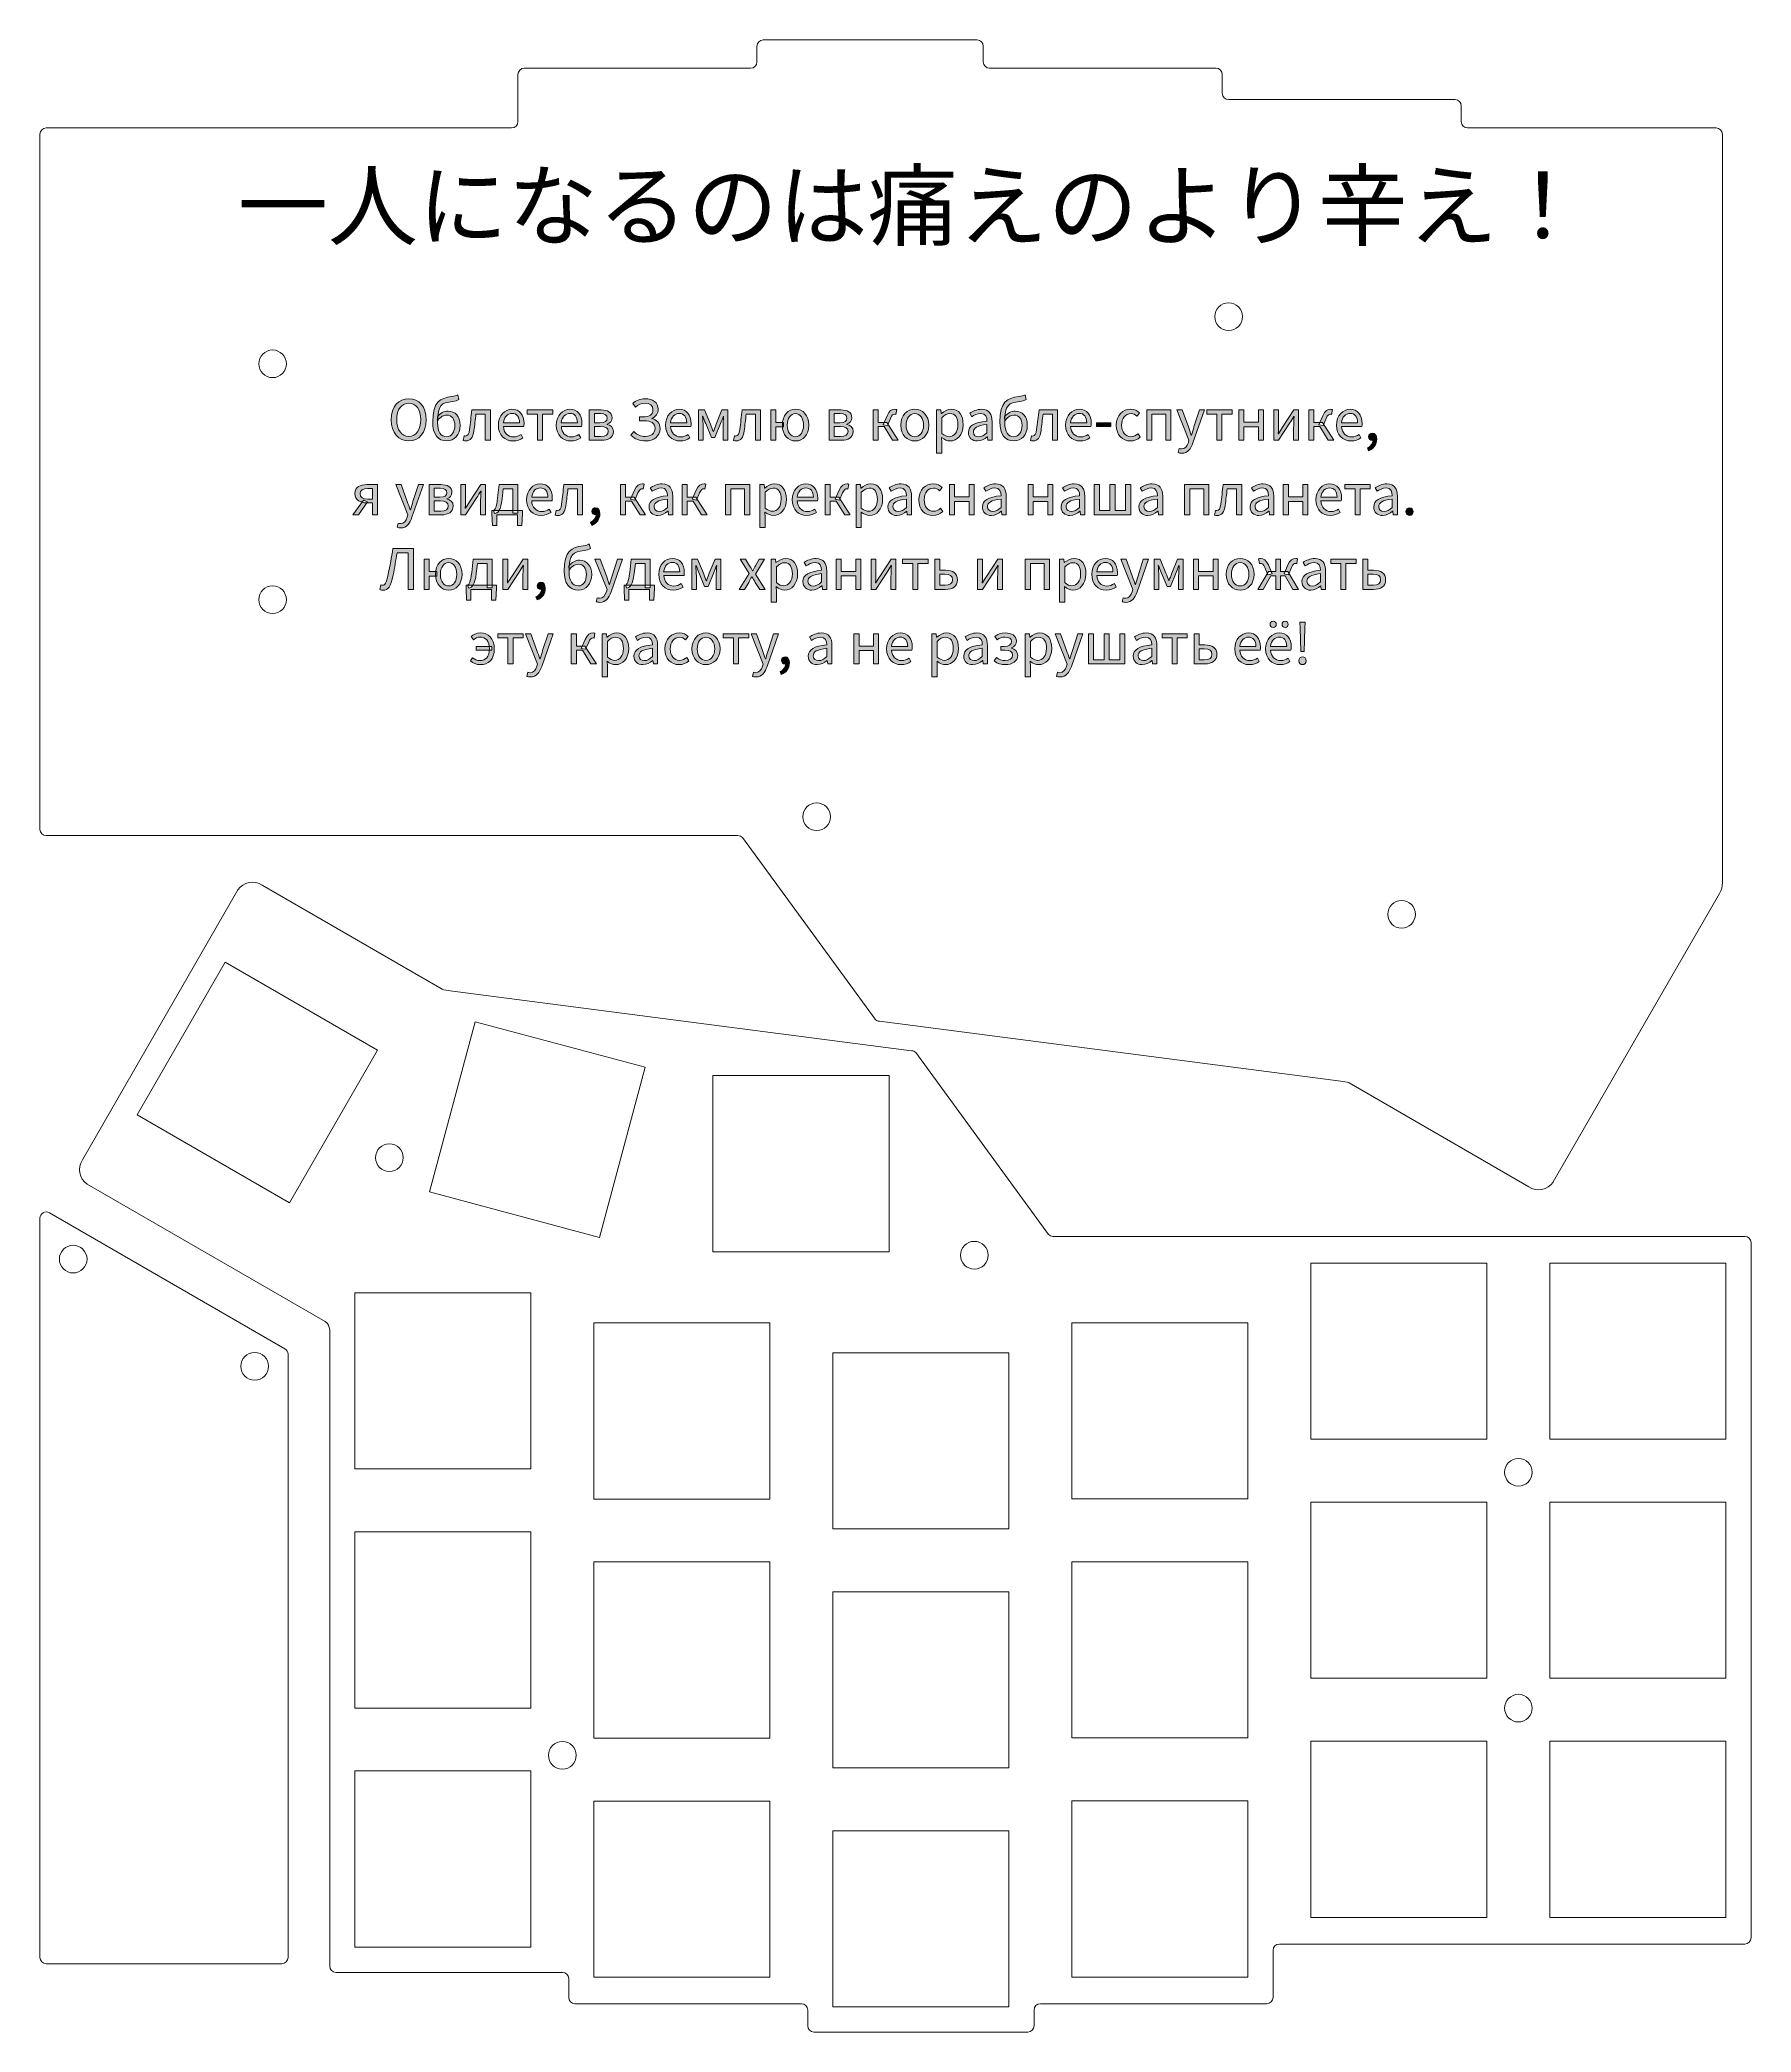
# Model space of a CAD drawing. Header units: millimetres. Extents: x -142 to 140, y -60 to 98.
# Drawn here: x -142.1 to -6.1, y -60.1 to 98.2 of the extents above; entities that cross this region are included whole.
import ezdxf

# ---------------------------------------------------------------- set-up
doc = ezdxf.new("R2010")
doc.units = ezdxf.units.MM
doc.header["$MEASUREMENT"] = 0
doc.layers.add('カット1(R255G0B0)', color=7, linetype='Continuous', lineweight=0)

# ---------------------------------------------------------------- blocks, each defined once
blk = doc.blocks.new('Block_1')
at = {"layer": 'カット1(R255G0B0)', "color": 5, "lineweight": 0, "true_color": 0x0000ff}
for points in [[(-84.64, 98.23), (-84.91, 98.23), (-85.14, 98), (-85.14, 97.73), (-85.14, 97.73), (-85.14, 97.73), (-85.14, 97.73)], [(-67.14, 97.73), (-67.14, 98), (-67.36, 98.23), (-67.64, 98.23), (-67.64, 98.23), (-67.64, 98.23), (-67.64, 98.23)], [(-85.64, 95.98), (-85.36, 95.98), (-85.14, 96.2), (-85.14, 96.48), (-85.14, 96.48), (-85.14, 96.48), (-85.14, 96.48)], [(-67.14, 96.48), (-67.14, 96.2), (-66.91, 95.98), (-66.64, 95.98), (-66.64, 95.98), (-66.64, 95.98), (-66.64, 95.98)], [(-141.64, 91.23), (-141.91, 91.23), (-142.14, 91), (-142.14, 90.73), (-142.14, 90.73), (-142.14, 90.73), (-142.14, 90.73)], [(-104.64, 91.23), (-104.36, 91.23), (-104.14, 91.45), (-104.14, 91.73), (-104.14, 91.73), (-104.14, 91.73), (-104.14, 91.73)], [(-29.14, 91.73), (-29.14, 91.45), (-28.91, 91.23), (-28.64, 91.23), (-28.64, 91.23), (-28.64, 91.23), (-28.64, 91.23)], [(-142.14, 35.48), (-142.14, 35.2), (-141.91, 34.98), (-141.64, 34.98), (-141.64, 34.98), (-141.64, 34.98), (-141.64, 34.98)], [(-23.77, 7.07), (-23.13, 6.64), (-22.27, 6.81), (-21.84, 7.44), (-21.84, 7.44), (-21.84, 7.45), (-21.84, 7.45)]]:
    blk.add_open_spline(points, degree=3, knots=[0, 0, 0, 0, 1, 1, 1, 2, 2, 2, 2], dxfattribs=at)
for points in [[(-67.64, 98.23), (-67.64, 98.23), (-84.64, 98.23), (-84.64, 98.23)], [(-85.14, 97.73), (-85.14, 97.73), (-85.14, 96.48), (-85.14, 96.48)], [(-67.14, 96.48), (-67.14, 96.48), (-67.14, 97.73), (-67.14, 97.73)], [(-103.64, 95.98), (-103.91, 95.98), (-104.14, 95.75), (-104.14, 95.48)], [(-104.14, 95.48), (-104.14, 95.48), (-104.14, 91.73), (-104.14, 91.73)], [(-85.64, 95.98), (-85.64, 95.98), (-103.64, 95.98), (-103.64, 95.98)], [(-48.64, 95.98), (-48.64, 95.98), (-66.64, 95.98), (-66.64, 95.98)], [(-48.14, 95.48), (-48.14, 95.75), (-48.36, 95.98), (-48.64, 95.98)], [(-48.14, 93.98), (-48.14, 93.98), (-48.14, 95.48), (-48.14, 95.48)], [(-48.14, 93.98), (-48.14, 93.7), (-47.91, 93.48), (-47.64, 93.48)], [(-29.64, 93.48), (-29.64, 93.48), (-47.64, 93.48), (-47.64, 93.48)], [(-29.14, 92.98), (-29.14, 93.25), (-29.36, 93.48), (-29.64, 93.48)], [(-29.14, 92.98), (-29.14, 92.98), (-29.14, 91.73), (-29.14, 91.73)], [(-142.14, 90.73), (-142.14, 90.73), (-142.14, 35.48), (-142.14, 35.48)], [(-104.64, 91.23), (-104.64, 91.23), (-141.64, 91.23), (-141.64, 91.23)], [(-8.89, 91.23), (-8.89, 91.23), (-28.64, 91.23), (-28.64, 91.23)], [(-8.39, 90.73), (-8.39, 91), (-8.61, 91.23), (-8.89, 91.23)], [(-8.39, 90.73), (-8.39, 90.73), (-8.39, 31.26), (-8.39, 31.26)], [(-86.64, 34.98), (-86.64, 34.98), (-141.64, 34.98), (-141.64, 34.98)], [(-86.28, 34.83), (-86.38, 34.93), (-86.51, 34.98), (-86.64, 34.98)], [(-86.29, 34.83), (-86.29, 34.83), (-75.74, 20.38), (-75.74, 20.38)], [(-21.84, 7.45), (-21.84, 7.45), (-8.61, 30.38), (-8.61, 30.38)], [(-8.62, 30.38), (-8.46, 30.65), (-8.38, 30.95), (-8.39, 31.25)], [(-75.74, 20.37), (-75.65, 20.28), (-75.52, 20.23), (-75.39, 20.23)], [(-75.39, 20.23), (-75.39, 20.23), (-38.72, 15.46), (-38.72, 15.46)], [(-38.06, 15.33), (-38.28, 15.39), (-38.5, 15.44), (-38.72, 15.46)], [(-38.06, 15.33), (-38.06, 15.33), (-23.77, 7.07), (-23.77, 7.07)]]:
    blk.add_open_spline(points, degree=3, dxfattribs=at)
blk = doc.blocks.new('Block_3')
at = {"layer": 'カット1(R255G0B0)', "true_color": 0x000000, "transparency": 33554687}
h = blk.add_hatch(color=18, dxfattribs=at)
h.dxf.hatch_style = 2
edge = h.paths.add_edge_path()
edge.add_spline(control_points=[(-111.85, 68.04), (-111.85, 68.85), (-112.24, 69.35), (-112.81, 69.35), (-113.39, 69.35), (-113.77, 68.85), (-113.77, 68.04), (-113.77, 67.23), (-113.39, 66.71), (-112.81, 66.71), (-112.24, 66.71), (-111.85, 67.23), (-111.85, 68.04)], knot_values=[0, 0, 0, 0, 1, 1, 1, 2, 2, 2, 3, 3, 3, 4, 4, 4, 4], degree=3, periodic=0)
edge = h.paths.add_edge_path()
edge.add_spline(control_points=[(-114.2, 68.04), (-114.2, 69.08), (-113.63, 69.71), (-112.81, 69.71), (-112, 69.71), (-111.43, 69.08), (-111.43, 68.04), (-111.43, 67), (-112, 66.35), (-112.81, 66.35), (-113.63, 66.35), (-114.2, 67), (-114.2, 68.04)], knot_values=[0, 0, 0, 0, 1, 1, 1, 2, 2, 2, 3, 3, 3, 4, 4, 4, 4], degree=3, periodic=0)
h = blk.add_hatch(color=18, dxfattribs=at)
h.dxf.hatch_style = 2
edge = h.paths.add_edge_path()
edge.add_spline(control_points=[(-110.91, 67.86), (-110.91, 69.49), (-110.32, 69.74), (-109.41, 69.88), (-109.14, 69.92), (-109.06, 69.94), (-108.91, 70.01), (-108.91, 70.01), (-108.83, 69.64), (-108.83, 69.64), (-108.96, 69.56), (-109.12, 69.52), (-109.32, 69.49), (-110.21, 69.36), (-110.52, 69.29), (-110.52, 67.79), (-110.52, 67.09), (-110.27, 66.68), (-109.78, 66.68), (-109.41, 66.68), (-109.15, 67.05), (-109.15, 67.6), (-109.15, 68.09), (-109.38, 68.4), (-109.79, 68.4), (-110.03, 68.4), (-110.28, 68.3), (-110.53, 67.96), (-110.53, 67.96), (-110.54, 68.27), (-110.54, 68.27), (-110.33, 68.56), (-110.01, 68.72), (-109.69, 68.72), (-109.12, 68.72), (-108.73, 68.3), (-108.73, 67.6), (-108.73, 66.83), (-109.2, 66.35), (-109.78, 66.35), (-110.5, 66.35), (-110.91, 66.89), (-110.91, 67.86)], knot_values=[0, 0, 0, 0, 1, 1, 1, 2, 2, 2, 3, 3, 3, 4, 4, 4, 5, 5, 5, 6, 6, 6, 7, 7, 7, 8, 8, 8, 9, 9, 9, 10, 10, 10, 11, 11, 11, 12, 12, 12, 13, 13, 13, 14, 14, 14, 14], degree=3, periodic=0)
h = blk.add_hatch(color=18, dxfattribs=at)
h.dxf.hatch_style = 2
edge = h.paths.add_edge_path()
edge.add_spline(control_points=[(-95.16, 66.82), (-95.16, 66.82), (-94.93, 67.1), (-94.93, 67.1), (-94.64, 66.82), (-94.37, 66.71), (-94, 66.71), (-93.58, 66.71), (-93.23, 66.93), (-93.23, 67.35), (-93.23, 67.76), (-93.55, 67.95), (-94.11, 67.95), (-94.11, 67.95), (-94.47, 67.95), (-94.47, 67.95), (-94.47, 67.95), (-94.47, 68.27), (-94.47, 68.27), (-94.47, 68.27), (-94.21, 68.27), (-94.21, 68.27), (-93.64, 68.27), (-93.4, 68.46), (-93.4, 68.83), (-93.4, 69.17), (-93.67, 69.35), (-94.03, 69.35), (-94.33, 69.35), (-94.6, 69.23), (-94.79, 69.04), (-94.79, 69.04), (-95.01, 69.32), (-95.01, 69.32), (-94.78, 69.55), (-94.42, 69.71), (-94.02, 69.71), (-93.41, 69.71), (-92.99, 69.4), (-92.99, 68.88), (-92.99, 68.54), (-93.17, 68.26), (-93.48, 68.15), (-93.48, 68.15), (-93.48, 68.13), (-93.48, 68.13), (-93.1, 68.05), (-92.83, 67.77), (-92.83, 67.33), (-92.83, 66.7), (-93.35, 66.35), (-93.99, 66.35), (-94.46, 66.35), (-94.83, 66.49), (-95.16, 66.82)], knot_values=[0, 0, 0, 0, 1, 1, 1, 2, 2, 2, 3, 3, 3, 4, 4, 4, 5, 5, 5, 6, 6, 6, 7, 7, 7, 8, 8, 8, 9, 9, 9, 10, 10, 10, 11, 11, 11, 12, 12, 12, 13, 13, 13, 14, 14, 14, 15, 15, 15, 16, 16, 16, 17, 17, 17, 18, 18, 18, 18], degree=3, periodic=0)
h = blk.add_hatch(color=18, dxfattribs=at)
h.dxf.hatch_style = 2
edge = h.paths.add_edge_path()
edge.add_spline(control_points=[(-65.83, 67.86), (-65.83, 69.49), (-65.24, 69.74), (-64.32, 69.88), (-64.05, 69.92), (-63.97, 69.94), (-63.82, 70.01), (-63.82, 70.01), (-63.74, 69.64), (-63.74, 69.64), (-63.87, 69.56), (-64.03, 69.52), (-64.24, 69.49), (-65.13, 69.36), (-65.43, 69.29), (-65.43, 67.79), (-65.43, 67.09), (-65.19, 66.68), (-64.7, 66.68), (-64.33, 66.68), (-64.06, 67.05), (-64.06, 67.6), (-64.06, 68.09), (-64.29, 68.4), (-64.71, 68.4), (-64.94, 68.4), (-65.19, 68.3), (-65.44, 67.96), (-65.44, 67.96), (-65.46, 68.27), (-65.46, 68.27), (-65.24, 68.56), (-64.92, 68.72), (-64.6, 68.72), (-64.03, 68.72), (-63.64, 68.3), (-63.64, 67.6), (-63.64, 66.83), (-64.11, 66.35), (-64.69, 66.35), (-65.41, 66.35), (-65.83, 66.89), (-65.83, 67.86)], knot_values=[0, 0, 0, 0, 1, 1, 1, 2, 2, 2, 3, 3, 3, 4, 4, 4, 5, 5, 5, 6, 6, 6, 7, 7, 7, 8, 8, 8, 9, 9, 9, 10, 10, 10, 11, 11, 11, 12, 12, 12, 13, 13, 13, 14, 14, 14, 14], degree=3, periodic=0)
h = blk.add_hatch(color=18, dxfattribs=at)
h.dxf.hatch_style = 2
edge = h.paths.add_edge_path()
edge.add_spline(control_points=[(-108.49, 66.39), (-108.49, 66.39), (-108.41, 66.76), (-108.41, 66.76), (-108.38, 66.75), (-108.34, 66.74), (-108.3, 66.74), (-108.13, 66.74), (-108.02, 66.9), (-107.98, 67.25), (-107.92, 67.77), (-107.86, 68.29), (-107.8, 68.81), (-107.8, 68.81), (-106.32, 68.81), (-106.32, 68.81), (-106.32, 68.81), (-106.32, 66.41), (-106.32, 66.41), (-106.32, 66.41), (-106.73, 66.41), (-106.73, 66.41), (-106.73, 66.41), (-106.73, 68.48), (-106.73, 68.48), (-106.73, 68.48), (-107.47, 68.48), (-107.47, 68.48), (-107.53, 68.04), (-107.58, 67.59), (-107.63, 67.15), (-107.7, 66.61), (-107.92, 66.35), (-108.27, 66.35), (-108.36, 66.35), (-108.42, 66.36), (-108.49, 66.39)], knot_values=[0, 0, 0, 0, 1, 1, 1, 2, 2, 2, 3, 3, 3, 4, 4, 4, 5, 5, 5, 6, 6, 6, 7, 7, 7, 8, 8, 8, 9, 9, 9, 10, 10, 10, 11, 11, 11, 12, 12, 12, 12], degree=3, periodic=0)
h = blk.add_hatch(color=18, dxfattribs=at)
h.dxf.hatch_style = 2
edge = h.paths.add_edge_path()
edge.add_spline(control_points=[(-104.01, 67.8), (-104.01, 68.28), (-104.23, 68.54), (-104.6, 68.54), (-104.94, 68.54), (-105.24, 68.27), (-105.29, 67.8), (-105.29, 67.8), (-104.01, 67.8), (-104.01, 67.8)], knot_values=[0, 0, 0, 0, 1, 1, 1, 2, 2, 2, 3, 3, 3, 3], degree=3, periodic=0)
edge = h.paths.add_edge_path()
edge.add_spline(control_points=[(-105.69, 67.6), (-105.69, 68.39), (-105.16, 68.87), (-104.61, 68.87), (-104, 68.87), (-103.65, 68.43), (-103.65, 67.74), (-103.65, 67.65), (-103.66, 67.57), (-103.67, 67.51), (-103.67, 67.51), (-105.29, 67.51), (-105.29, 67.51), (-105.26, 67), (-104.95, 66.67), (-104.49, 66.67), (-104.26, 66.67), (-104.07, 66.74), (-103.89, 66.86), (-103.89, 66.86), (-103.75, 66.6), (-103.75, 66.6), (-103.96, 66.46), (-104.21, 66.35), (-104.54, 66.35), (-105.18, 66.35), (-105.69, 66.81), (-105.69, 67.6)], knot_values=[0, 0, 0, 0, 1, 1, 1, 2, 2, 2, 3, 3, 3, 4, 4, 4, 5, 5, 5, 6, 6, 6, 7, 7, 7, 8, 8, 8, 9, 9, 9, 9], degree=3, periodic=0)
h = blk.add_hatch(color=18, dxfattribs=at)
h.dxf.hatch_style = 2
edge = h.paths.add_edge_path()
edge.add_spline(control_points=[(-102.58, 68.48), (-102.58, 68.48), (-103.39, 68.48), (-103.39, 68.48), (-103.39, 68.48), (-103.39, 68.81), (-103.39, 68.81), (-103.39, 68.81), (-101.37, 68.81), (-101.37, 68.81), (-101.37, 68.81), (-101.37, 68.48), (-101.37, 68.48), (-101.37, 68.48), (-102.18, 68.48), (-102.18, 68.48), (-102.18, 68.48), (-102.18, 66.41), (-102.18, 66.41), (-102.18, 66.41), (-102.58, 66.41), (-102.58, 66.41), (-102.58, 66.41), (-102.58, 68.48), (-102.58, 68.48)], knot_values=[0, 0, 0, 0, 1, 1, 1, 2, 2, 2, 3, 3, 3, 4, 4, 4, 5, 5, 5, 6, 6, 6, 7, 7, 7, 8, 8, 8, 8], degree=3, periodic=0)
h = blk.add_hatch(color=18, dxfattribs=at)
h.dxf.hatch_style = 2
edge = h.paths.add_edge_path()
edge.add_spline(control_points=[(-99.41, 67.8), (-99.41, 68.28), (-99.62, 68.54), (-100, 68.54), (-100.34, 68.54), (-100.64, 68.27), (-100.69, 67.8), (-100.69, 67.8), (-99.41, 67.8), (-99.41, 67.8)], knot_values=[0, 0, 0, 0, 1, 1, 1, 2, 2, 2, 3, 3, 3, 3], degree=3, periodic=0)
edge = h.paths.add_edge_path()
edge.add_spline(control_points=[(-101.09, 67.6), (-101.09, 68.39), (-100.56, 68.87), (-100.01, 68.87), (-99.39, 68.87), (-99.05, 68.43), (-99.05, 67.74), (-99.05, 67.65), (-99.06, 67.57), (-99.07, 67.51), (-99.07, 67.51), (-100.68, 67.51), (-100.68, 67.51), (-100.66, 67), (-100.34, 66.67), (-99.89, 66.67), (-99.66, 66.67), (-99.47, 66.74), (-99.29, 66.86), (-99.29, 66.86), (-99.14, 66.6), (-99.14, 66.6), (-99.35, 66.46), (-99.61, 66.35), (-99.94, 66.35), (-100.58, 66.35), (-101.09, 66.81), (-101.09, 67.6)], knot_values=[0, 0, 0, 0, 1, 1, 1, 2, 2, 2, 3, 3, 3, 4, 4, 4, 5, 5, 5, 6, 6, 6, 7, 7, 7, 8, 8, 8, 9, 9, 9, 9], degree=3, periodic=0)
h = blk.add_hatch(color=18, dxfattribs=at)
h.dxf.hatch_style = 2
edge = h.paths.add_edge_path()
edge.add_spline(control_points=[(-97.54, 66.7), (-97.14, 66.7), (-96.95, 66.85), (-96.95, 67.12), (-96.95, 67.36), (-97.16, 67.51), (-97.57, 67.51), (-97.57, 67.51), (-98.06, 67.51), (-98.06, 67.51), (-98.06, 67.51), (-98.06, 66.7), (-98.06, 66.7), (-98.06, 66.7), (-97.54, 66.7), (-97.54, 66.7)], knot_values=[0, 0, 0, 0, 1, 1, 1, 2, 2, 2, 3, 3, 3, 4, 4, 4, 5, 5, 5, 5], degree=3, periodic=0)
edge = h.paths.add_edge_path()
edge.add_spline(control_points=[(-97.61, 67.8), (-97.2, 67.8), (-97.05, 67.94), (-97.05, 68.16), (-97.05, 68.38), (-97.2, 68.52), (-97.58, 68.52), (-97.58, 68.52), (-98.06, 68.52), (-98.06, 68.52), (-98.06, 68.52), (-98.06, 67.8), (-98.06, 67.8), (-98.06, 67.8), (-97.61, 67.8), (-97.61, 67.8)], knot_values=[0, 0, 0, 0, 1, 1, 1, 2, 2, 2, 3, 3, 3, 4, 4, 4, 5, 5, 5, 5], degree=3, periodic=0)
edge = h.paths.add_edge_path()
edge.add_spline(control_points=[(-98.46, 68.81), (-98.46, 68.81), (-97.53, 68.81), (-97.53, 68.81), (-97.01, 68.81), (-96.65, 68.64), (-96.65, 68.2), (-96.65, 67.93), (-96.8, 67.76), (-97.05, 67.69), (-97.05, 67.69), (-97.05, 67.67), (-97.05, 67.67), (-96.78, 67.61), (-96.55, 67.44), (-96.55, 67.09), (-96.55, 66.62), (-96.94, 66.41), (-97.5, 66.41), (-97.5, 66.41), (-98.46, 66.41), (-98.46, 66.41), (-98.46, 66.41), (-98.46, 68.81), (-98.46, 68.81)], knot_values=[0, 0, 0, 0, 1, 1, 1, 2, 2, 2, 3, 3, 3, 4, 4, 4, 5, 5, 5, 6, 6, 6, 7, 7, 7, 8, 8, 8, 8], degree=3, periodic=0)
h = blk.add_hatch(color=18, dxfattribs=at)
h.dxf.hatch_style = 2
edge = h.paths.add_edge_path()
edge.add_spline(control_points=[(-90.72, 67.8), (-90.72, 68.28), (-90.94, 68.54), (-91.32, 68.54), (-91.65, 68.54), (-91.96, 68.27), (-92.01, 67.8), (-92.01, 67.8), (-90.72, 67.8), (-90.72, 67.8)], knot_values=[0, 0, 0, 0, 1, 1, 1, 2, 2, 2, 3, 3, 3, 3], degree=3, periodic=0)
edge = h.paths.add_edge_path()
edge.add_spline(control_points=[(-92.4, 67.6), (-92.4, 68.39), (-91.88, 68.87), (-91.32, 68.87), (-90.71, 68.87), (-90.37, 68.43), (-90.37, 67.74), (-90.37, 67.65), (-90.37, 67.57), (-90.38, 67.51), (-90.38, 67.51), (-92, 67.51), (-92, 67.51), (-91.97, 67), (-91.66, 66.67), (-91.2, 66.67), (-90.97, 66.67), (-90.78, 66.74), (-90.61, 66.86), (-90.61, 66.86), (-90.46, 66.6), (-90.46, 66.6), (-90.67, 66.46), (-90.93, 66.35), (-91.25, 66.35), (-91.89, 66.35), (-92.4, 66.81), (-92.4, 67.6)], knot_values=[0, 0, 0, 0, 1, 1, 1, 2, 2, 2, 3, 3, 3, 4, 4, 4, 5, 5, 5, 6, 6, 6, 7, 7, 7, 8, 8, 8, 9, 9, 9, 9], degree=3, periodic=0)
h = blk.add_hatch(color=18, dxfattribs=at)
h.dxf.hatch_style = 2
edge = h.paths.add_edge_path()
edge.add_spline(control_points=[(-89.78, 68.81), (-89.78, 68.81), (-89.31, 68.81), (-89.31, 68.81), (-89.31, 68.81), (-88.83, 67.68), (-88.83, 67.68), (-88.76, 67.48), (-88.69, 67.29), (-88.62, 67.1), (-88.62, 67.1), (-88.6, 67.1), (-88.6, 67.1), (-88.53, 67.29), (-88.45, 67.48), (-88.38, 67.68), (-88.38, 67.68), (-87.92, 68.81), (-87.92, 68.81), (-87.92, 68.81), (-87.46, 68.81), (-87.46, 68.81), (-87.46, 68.81), (-87.46, 66.41), (-87.46, 66.41), (-87.46, 66.41), (-87.83, 66.41), (-87.83, 66.41), (-87.83, 66.41), (-87.83, 67.49), (-87.83, 67.49), (-87.83, 67.7), (-87.8, 68.06), (-87.78, 68.31), (-87.78, 68.31), (-87.8, 68.31), (-87.8, 68.31), (-87.87, 68.12), (-87.95, 67.92), (-88.02, 67.74), (-88.02, 67.74), (-88.48, 66.63), (-88.48, 66.63), (-88.48, 66.63), (-88.75, 66.63), (-88.75, 66.63), (-88.75, 66.63), (-89.21, 67.74), (-89.21, 67.74), (-89.28, 67.92), (-89.37, 68.13), (-89.43, 68.31), (-89.43, 68.31), (-89.45, 68.31), (-89.45, 68.31), (-89.44, 68.06), (-89.41, 67.7), (-89.41, 67.49), (-89.41, 67.49), (-89.41, 66.41), (-89.41, 66.41), (-89.41, 66.41), (-89.78, 66.41), (-89.78, 66.41), (-89.78, 66.41), (-89.78, 68.81), (-89.78, 68.81)], knot_values=[0, 0, 0, 0, 1, 1, 1, 2, 2, 2, 3, 3, 3, 4, 4, 4, 5, 5, 5, 6, 6, 6, 7, 7, 7, 8, 8, 8, 9, 9, 9, 10, 10, 10, 11, 11, 11, 12, 12, 12, 13, 13, 13, 14, 14, 14, 15, 15, 15, 16, 16, 16, 17, 17, 17, 18, 18, 18, 19, 19, 19, 20, 20, 20, 21, 21, 21, 22, 22, 22, 22], degree=3, periodic=0)
h = blk.add_hatch(color=18, dxfattribs=at)
h.dxf.hatch_style = 2
edge = h.paths.add_edge_path()
edge.add_spline(control_points=[(-87, 66.39), (-87, 66.39), (-86.93, 66.76), (-86.93, 66.76), (-86.89, 66.75), (-86.86, 66.74), (-86.82, 66.74), (-86.65, 66.74), (-86.54, 66.9), (-86.5, 67.25), (-86.43, 67.77), (-86.37, 68.29), (-86.31, 68.81), (-86.31, 68.81), (-84.84, 68.81), (-84.84, 68.81), (-84.84, 68.81), (-84.84, 66.41), (-84.84, 66.41), (-84.84, 66.41), (-85.24, 66.41), (-85.24, 66.41), (-85.24, 66.41), (-85.24, 68.48), (-85.24, 68.48), (-85.24, 68.48), (-85.99, 68.48), (-85.99, 68.48), (-86.04, 68.04), (-86.09, 67.59), (-86.15, 67.15), (-86.22, 66.61), (-86.43, 66.35), (-86.79, 66.35), (-86.87, 66.35), (-86.94, 66.36), (-87, 66.39)], knot_values=[0, 0, 0, 0, 1, 1, 1, 2, 2, 2, 3, 3, 3, 4, 4, 4, 5, 5, 5, 6, 6, 6, 7, 7, 7, 8, 8, 8, 9, 9, 9, 10, 10, 10, 11, 11, 11, 12, 12, 12, 12], degree=3, periodic=0)
h = blk.add_hatch(color=18, dxfattribs=at)
h.dxf.hatch_style = 2
edge = h.paths.add_edge_path()
edge.add_spline(control_points=[(-81.43, 67.6), (-81.43, 68.15), (-81.68, 68.53), (-82.07, 68.53), (-82.46, 68.53), (-82.72, 68.15), (-82.72, 67.6), (-82.72, 67.05), (-82.46, 66.68), (-82.07, 66.68), (-81.68, 66.68), (-81.43, 67.05), (-81.43, 67.6)], knot_values=[0, 0, 0, 0, 1, 1, 1, 2, 2, 2, 3, 3, 3, 4, 4, 4, 4], degree=3, periodic=0)
edge = h.paths.add_edge_path()
edge.add_spline(control_points=[(-83.11, 67.6), (-83.11, 68.4), (-82.65, 68.87), (-82.05, 68.87), (-81.48, 68.87), (-81.01, 68.41), (-81.01, 67.6), (-81.01, 66.81), (-81.48, 66.35), (-82.05, 66.35), (-82.65, 66.35), (-83.11, 66.82), (-83.11, 67.6)], knot_values=[0, 0, 0, 0, 1, 1, 1, 2, 2, 2, 3, 3, 3, 4, 4, 4, 4], degree=3, periodic=0)
edge = h.paths.add_edge_path()
edge.add_spline(control_points=[(-84.03, 68.81), (-84.03, 68.81), (-83.62, 68.81), (-83.62, 68.81), (-83.62, 68.81), (-83.62, 67.82), (-83.62, 67.82), (-83.62, 67.82), (-83.01, 67.82), (-83.01, 67.82), (-83.01, 67.82), (-83.01, 67.46), (-83.01, 67.46), (-83.01, 67.46), (-83.62, 67.46), (-83.62, 67.46), (-83.62, 67.46), (-83.62, 66.41), (-83.62, 66.41), (-83.62, 66.41), (-84.03, 66.41), (-84.03, 66.41), (-84.03, 66.41), (-84.03, 68.81), (-84.03, 68.81)], knot_values=[0, 0, 0, 0, 1, 1, 1, 2, 2, 2, 3, 3, 3, 4, 4, 4, 5, 5, 5, 6, 6, 6, 7, 7, 7, 8, 8, 8, 8], degree=3, periodic=0)
h = blk.add_hatch(color=18, dxfattribs=at)
h.dxf.hatch_style = 2
edge = h.paths.add_edge_path()
edge.add_spline(control_points=[(-78.48, 66.7), (-78.08, 66.7), (-77.89, 66.85), (-77.89, 67.12), (-77.89, 67.36), (-78.1, 67.51), (-78.5, 67.51), (-78.5, 67.51), (-79, 67.51), (-79, 67.51), (-79, 67.51), (-79, 66.7), (-79, 66.7), (-79, 66.7), (-78.48, 66.7), (-78.48, 66.7)], knot_values=[0, 0, 0, 0, 1, 1, 1, 2, 2, 2, 3, 3, 3, 4, 4, 4, 5, 5, 5, 5], degree=3, periodic=0)
edge = h.paths.add_edge_path()
edge.add_spline(control_points=[(-78.54, 67.8), (-78.14, 67.8), (-77.98, 67.94), (-77.98, 68.16), (-77.98, 68.38), (-78.14, 68.52), (-78.51, 68.52), (-78.51, 68.52), (-79, 68.52), (-79, 68.52), (-79, 68.52), (-79, 67.8), (-79, 67.8), (-79, 67.8), (-78.54, 67.8), (-78.54, 67.8)], knot_values=[0, 0, 0, 0, 1, 1, 1, 2, 2, 2, 3, 3, 3, 4, 4, 4, 5, 5, 5, 5], degree=3, periodic=0)
edge = h.paths.add_edge_path()
edge.add_spline(control_points=[(-79.39, 68.81), (-79.39, 68.81), (-78.47, 68.81), (-78.47, 68.81), (-77.95, 68.81), (-77.59, 68.64), (-77.59, 68.2), (-77.59, 67.93), (-77.74, 67.76), (-77.98, 67.69), (-77.98, 67.69), (-77.98, 67.67), (-77.98, 67.67), (-77.72, 67.61), (-77.48, 67.44), (-77.48, 67.09), (-77.48, 66.62), (-77.88, 66.41), (-78.43, 66.41), (-78.43, 66.41), (-79.39, 66.41), (-79.39, 66.41), (-79.39, 66.41), (-79.39, 68.81), (-79.39, 68.81)], knot_values=[0, 0, 0, 0, 1, 1, 1, 2, 2, 2, 3, 3, 3, 4, 4, 4, 5, 5, 5, 6, 6, 6, 7, 7, 7, 8, 8, 8, 8], degree=3, periodic=0)
h = blk.add_hatch(color=18, dxfattribs=at)
h.dxf.hatch_style = 2
edge = h.paths.add_edge_path()
edge.add_spline(control_points=[(-75.11, 67.64), (-75.11, 67.64), (-74.79, 68.35), (-74.79, 68.35), (-74.61, 68.77), (-74.42, 68.87), (-74.16, 68.87), (-74.11, 68.87), (-74.06, 68.86), (-74.02, 68.84), (-74.02, 68.84), (-74.09, 68.46), (-74.09, 68.46), (-74.12, 68.47), (-74.14, 68.47), (-74.17, 68.47), (-74.3, 68.47), (-74.4, 68.43), (-74.52, 68.14), (-74.52, 68.14), (-74.76, 67.58), (-74.76, 67.58), (-74.76, 67.58), (-75.11, 67.64), (-75.11, 67.64)], knot_values=[0, 0, 0, 0, 1, 1, 1, 2, 2, 2, 3, 3, 3, 4, 4, 4, 5, 5, 5, 6, 6, 6, 7, 7, 7, 8, 8, 8, 8], degree=3, periodic=0)
edge = h.paths.add_edge_path()
edge.add_spline(control_points=[(-75.9, 68.81), (-75.9, 68.81), (-75.49, 68.81), (-75.49, 68.81), (-75.49, 68.81), (-75.49, 67.82), (-75.49, 67.82), (-75.49, 67.82), (-74.82, 67.82), (-74.82, 67.82), (-74.82, 67.82), (-73.9, 66.41), (-73.9, 66.41), (-73.9, 66.41), (-74.35, 66.41), (-74.35, 66.41), (-74.35, 66.41), (-75.02, 67.49), (-75.02, 67.49), (-75.02, 67.49), (-75.49, 67.49), (-75.49, 67.49), (-75.49, 67.49), (-75.49, 66.41), (-75.49, 66.41), (-75.49, 66.41), (-75.9, 66.41), (-75.9, 66.41), (-75.9, 66.41), (-75.9, 68.81), (-75.9, 68.81)], knot_values=[0, 0, 0, 0, 1, 1, 1, 2, 2, 2, 3, 3, 3, 4, 4, 4, 5, 5, 5, 6, 6, 6, 7, 7, 7, 8, 8, 8, 9, 9, 9, 10, 10, 10, 10], degree=3, periodic=0)
h = blk.add_hatch(color=18, dxfattribs=at)
h.dxf.hatch_style = 2
edge = h.paths.add_edge_path()
edge.add_spline(control_points=[(-71.89, 67.6), (-71.89, 68.15), (-72.17, 68.53), (-72.59, 68.53), (-73, 68.53), (-73.28, 68.15), (-73.28, 67.6), (-73.28, 67.05), (-73, 66.68), (-72.59, 66.68), (-72.17, 66.68), (-71.89, 67.05), (-71.89, 67.6)], knot_values=[0, 0, 0, 0, 1, 1, 1, 2, 2, 2, 3, 3, 3, 4, 4, 4, 4], degree=3, periodic=0)
edge = h.paths.add_edge_path()
edge.add_spline(control_points=[(-73.7, 67.6), (-73.7, 68.41), (-73.18, 68.87), (-72.59, 68.87), (-72, 68.87), (-71.47, 68.41), (-71.47, 67.6), (-71.47, 66.81), (-72, 66.35), (-72.59, 66.35), (-73.18, 66.35), (-73.7, 66.81), (-73.7, 67.6)], knot_values=[0, 0, 0, 0, 1, 1, 1, 2, 2, 2, 3, 3, 3, 4, 4, 4, 4], degree=3, periodic=0)
h = blk.add_hatch(color=18, dxfattribs=at)
h.dxf.hatch_style = 2
edge = h.paths.add_edge_path()
edge.add_spline(control_points=[(-69.16, 67.64), (-69.16, 68.17), (-69.34, 68.53), (-69.8, 68.53), (-70, 68.53), (-70.21, 68.41), (-70.44, 68.2), (-70.44, 68.2), (-70.44, 66.94), (-70.44, 66.94), (-70.22, 66.76), (-70.01, 66.69), (-69.85, 66.69), (-69.46, 66.69), (-69.16, 67.05), (-69.16, 67.64)], knot_values=[0, 0, 0, 0, 1, 1, 1, 2, 2, 2, 3, 3, 3, 4, 4, 4, 5, 5, 5, 5], degree=3, periodic=0)
edge = h.paths.add_edge_path()
edge.add_spline(control_points=[(-70.85, 68.81), (-70.85, 68.81), (-70.51, 68.81), (-70.51, 68.81), (-70.51, 68.81), (-70.48, 68.53), (-70.48, 68.53), (-70.48, 68.53), (-70.46, 68.53), (-70.46, 68.53), (-70.24, 68.71), (-69.97, 68.87), (-69.7, 68.87), (-69.08, 68.87), (-68.74, 68.39), (-68.74, 67.64), (-68.74, 66.82), (-69.23, 66.35), (-69.78, 66.35), (-70, 66.35), (-70.23, 66.45), (-70.45, 66.63), (-70.45, 66.63), (-70.44, 66.21), (-70.44, 66.21), (-70.44, 66.21), (-70.44, 65.39), (-70.44, 65.39), (-70.44, 65.39), (-70.85, 65.39), (-70.85, 65.39), (-70.85, 65.39), (-70.85, 68.81), (-70.85, 68.81)], knot_values=[0, 0, 0, 0, 1, 1, 1, 2, 2, 2, 3, 3, 3, 4, 4, 4, 5, 5, 5, 6, 6, 6, 7, 7, 7, 8, 8, 8, 9, 9, 9, 10, 10, 10, 11, 11, 11, 11], degree=3, periodic=0)
h = blk.add_hatch(color=18, dxfattribs=at)
h.dxf.hatch_style = 2
edge = h.paths.add_edge_path()
edge.add_spline(control_points=[(-66.85, 66.99), (-66.85, 66.99), (-66.85, 67.66), (-66.85, 67.66), (-67.65, 67.56), (-67.92, 67.37), (-67.92, 67.06), (-67.92, 66.79), (-67.74, 66.67), (-67.5, 66.67), (-67.27, 66.67), (-67.08, 66.79), (-66.85, 66.99)], knot_values=[0, 0, 0, 0, 1, 1, 1, 2, 2, 2, 3, 3, 3, 4, 4, 4, 4], degree=3, periodic=0)
edge = h.paths.add_edge_path()
edge.add_spline(control_points=[(-68.32, 67.03), (-68.32, 67.55), (-67.87, 67.81), (-66.85, 67.93), (-66.85, 68.23), (-66.95, 68.53), (-67.34, 68.53), (-67.62, 68.53), (-67.87, 68.4), (-68.06, 68.27), (-68.06, 68.27), (-68.22, 68.55), (-68.22, 68.55), (-68, 68.7), (-67.66, 68.87), (-67.27, 68.87), (-66.69, 68.87), (-66.44, 68.48), (-66.44, 67.88), (-66.44, 67.88), (-66.44, 66.41), (-66.44, 66.41), (-66.44, 66.41), (-66.78, 66.41), (-66.78, 66.41), (-66.78, 66.41), (-66.81, 66.69), (-66.81, 66.69), (-66.81, 66.69), (-66.82, 66.69), (-66.82, 66.69), (-67.05, 66.5), (-67.32, 66.35), (-67.62, 66.35), (-68.02, 66.35), (-68.32, 66.6), (-68.32, 67.03)], knot_values=[0, 0, 0, 0, 1, 1, 1, 2, 2, 2, 3, 3, 3, 4, 4, 4, 5, 5, 5, 6, 6, 6, 7, 7, 7, 8, 8, 8, 9, 9, 9, 10, 10, 10, 11, 11, 11, 12, 12, 12, 12], degree=3, periodic=0)
h = blk.add_hatch(color=18, dxfattribs=at)
h.dxf.hatch_style = 2
edge = h.paths.add_edge_path()
edge.add_spline(control_points=[(-63.4, 66.39), (-63.4, 66.39), (-63.32, 66.76), (-63.32, 66.76), (-63.29, 66.75), (-63.26, 66.74), (-63.22, 66.74), (-63.05, 66.74), (-62.94, 66.9), (-62.9, 67.25), (-62.83, 67.77), (-62.77, 68.29), (-62.71, 68.81), (-62.71, 68.81), (-61.24, 68.81), (-61.24, 68.81), (-61.24, 68.81), (-61.24, 66.41), (-61.24, 66.41), (-61.24, 66.41), (-61.64, 66.41), (-61.64, 66.41), (-61.64, 66.41), (-61.64, 68.48), (-61.64, 68.48), (-61.64, 68.48), (-62.39, 68.48), (-62.39, 68.48), (-62.44, 68.04), (-62.49, 67.59), (-62.55, 67.15), (-62.62, 66.61), (-62.83, 66.35), (-63.18, 66.35), (-63.27, 66.35), (-63.33, 66.36), (-63.4, 66.39)], knot_values=[0, 0, 0, 0, 1, 1, 1, 2, 2, 2, 3, 3, 3, 4, 4, 4, 5, 5, 5, 6, 6, 6, 7, 7, 7, 8, 8, 8, 9, 9, 9, 10, 10, 10, 11, 11, 11, 12, 12, 12, 12], degree=3, periodic=0)
h = blk.add_hatch(color=18, dxfattribs=at)
h.dxf.hatch_style = 2
edge = h.paths.add_edge_path()
edge.add_spline(control_points=[(-58.92, 67.8), (-58.92, 68.28), (-59.14, 68.54), (-59.52, 68.54), (-59.85, 68.54), (-60.16, 68.27), (-60.2, 67.8), (-60.2, 67.8), (-58.92, 67.8), (-58.92, 67.8)], knot_values=[0, 0, 0, 0, 1, 1, 1, 2, 2, 2, 3, 3, 3, 3], degree=3, periodic=0)
edge = h.paths.add_edge_path()
edge.add_spline(control_points=[(-60.6, 67.6), (-60.6, 68.39), (-60.08, 68.87), (-59.52, 68.87), (-58.91, 68.87), (-58.56, 68.43), (-58.56, 67.74), (-58.56, 67.65), (-58.57, 67.57), (-58.58, 67.51), (-58.58, 67.51), (-60.2, 67.51), (-60.2, 67.51), (-60.17, 67), (-59.86, 66.67), (-59.4, 66.67), (-59.17, 66.67), (-58.98, 66.74), (-58.81, 66.86), (-58.81, 66.86), (-58.66, 66.6), (-58.66, 66.6), (-58.87, 66.46), (-59.13, 66.35), (-59.45, 66.35), (-60.09, 66.35), (-60.6, 66.81), (-60.6, 67.6)], knot_values=[0, 0, 0, 0, 1, 1, 1, 2, 2, 2, 3, 3, 3, 4, 4, 4, 5, 5, 5, 6, 6, 6, 7, 7, 7, 8, 8, 8, 9, 9, 9, 9], degree=3, periodic=0)
h = blk.add_hatch(color=18, dxfattribs=at)
h.dxf.hatch_style = 2
edge = h.paths.add_edge_path()
edge.add_spline(control_points=[(-56.57, 67.6), (-56.57, 68.41), (-56.03, 68.87), (-55.41, 68.87), (-55.1, 68.87), (-54.88, 68.74), (-54.71, 68.59), (-54.71, 68.59), (-54.92, 68.32), (-54.92, 68.32), (-55.06, 68.44), (-55.21, 68.53), (-55.39, 68.53), (-55.83, 68.53), (-56.15, 68.15), (-56.15, 67.6), (-56.15, 67.05), (-55.85, 66.68), (-55.4, 66.68), (-55.19, 66.68), (-54.99, 66.79), (-54.84, 66.92), (-54.84, 66.92), (-54.66, 66.65), (-54.66, 66.65), (-54.88, 66.46), (-55.15, 66.35), (-55.44, 66.35), (-56.08, 66.35), (-56.57, 66.81), (-56.57, 67.6)], knot_values=[0, 0, 0, 0, 1, 1, 1, 2, 2, 2, 3, 3, 3, 4, 4, 4, 5, 5, 5, 6, 6, 6, 7, 7, 7, 8, 8, 8, 9, 9, 9, 10, 10, 10, 10], degree=3, periodic=0)
h = blk.add_hatch(color=18, dxfattribs=at)
h.dxf.hatch_style = 2
edge = h.paths.add_edge_path()
edge.add_spline(control_points=[(-54.14, 68.81), (-54.14, 68.81), (-52.22, 68.81), (-52.22, 68.81), (-52.22, 68.81), (-52.22, 66.41), (-52.22, 66.41), (-52.22, 66.41), (-52.62, 66.41), (-52.62, 66.41), (-52.62, 66.41), (-52.62, 68.48), (-52.62, 68.48), (-52.62, 68.48), (-53.73, 68.48), (-53.73, 68.48), (-53.73, 68.48), (-53.73, 66.41), (-53.73, 66.41), (-53.73, 66.41), (-54.14, 66.41), (-54.14, 66.41), (-54.14, 66.41), (-54.14, 68.81), (-54.14, 68.81)], knot_values=[0, 0, 0, 0, 1, 1, 1, 2, 2, 2, 3, 3, 3, 4, 4, 4, 5, 5, 5, 6, 6, 6, 7, 7, 7, 8, 8, 8, 8], degree=3, periodic=0)
h = blk.add_hatch(color=18, dxfattribs=at)
h.dxf.hatch_style = 2
edge = h.paths.add_edge_path()
edge.add_spline(control_points=[(-51.65, 65.42), (-51.65, 65.42), (-51.57, 65.74), (-51.57, 65.74), (-51.52, 65.73), (-51.45, 65.71), (-51.38, 65.71), (-51.11, 65.71), (-50.94, 65.93), (-50.84, 66.22), (-50.84, 66.22), (-50.79, 66.4), (-50.79, 66.4), (-50.79, 66.4), (-51.75, 68.81), (-51.75, 68.81), (-51.75, 68.81), (-51.33, 68.81), (-51.33, 68.81), (-51.33, 68.81), (-50.84, 67.48), (-50.84, 67.48), (-50.77, 67.27), (-50.69, 67.02), (-50.61, 66.8), (-50.61, 66.8), (-50.59, 66.8), (-50.59, 66.8), (-50.52, 67.02), (-50.45, 67.27), (-50.39, 67.48), (-50.39, 67.48), (-49.96, 68.81), (-49.96, 68.81), (-49.96, 68.81), (-49.56, 68.81), (-49.56, 68.81), (-49.56, 68.81), (-50.47, 66.21), (-50.47, 66.21), (-50.64, 65.73), (-50.88, 65.37), (-51.37, 65.37), (-51.48, 65.37), (-51.57, 65.39), (-51.65, 65.42)], knot_values=[0, 0, 0, 0, 1, 1, 1, 2, 2, 2, 3, 3, 3, 4, 4, 4, 5, 5, 5, 6, 6, 6, 7, 7, 7, 8, 8, 8, 9, 9, 9, 10, 10, 10, 11, 11, 11, 12, 12, 12, 13, 13, 13, 14, 14, 14, 15, 15, 15, 15], degree=3, periodic=0)
h = blk.add_hatch(color=18, dxfattribs=at)
h.dxf.hatch_style = 2
edge = h.paths.add_edge_path()
edge.add_spline(control_points=[(-48.57, 68.48), (-48.57, 68.48), (-49.38, 68.48), (-49.38, 68.48), (-49.38, 68.48), (-49.38, 68.81), (-49.38, 68.81), (-49.38, 68.81), (-47.36, 68.81), (-47.36, 68.81), (-47.36, 68.81), (-47.36, 68.48), (-47.36, 68.48), (-47.36, 68.48), (-48.17, 68.48), (-48.17, 68.48), (-48.17, 68.48), (-48.17, 66.41), (-48.17, 66.41), (-48.17, 66.41), (-48.57, 66.41), (-48.57, 66.41), (-48.57, 66.41), (-48.57, 68.48), (-48.57, 68.48)], knot_values=[0, 0, 0, 0, 1, 1, 1, 2, 2, 2, 3, 3, 3, 4, 4, 4, 5, 5, 5, 6, 6, 6, 7, 7, 7, 8, 8, 8, 8], degree=3, periodic=0)
h = blk.add_hatch(color=18, dxfattribs=at)
h.dxf.hatch_style = 2
edge = h.paths.add_edge_path()
edge.add_spline(control_points=[(-46.83, 68.81), (-46.83, 68.81), (-46.42, 68.81), (-46.42, 68.81), (-46.42, 68.81), (-46.42, 67.83), (-46.42, 67.83), (-46.42, 67.83), (-45.27, 67.83), (-45.27, 67.83), (-45.27, 67.83), (-45.27, 68.81), (-45.27, 68.81), (-45.27, 68.81), (-44.86, 68.81), (-44.86, 68.81), (-44.86, 68.81), (-44.86, 66.41), (-44.86, 66.41), (-44.86, 66.41), (-45.27, 66.41), (-45.27, 66.41), (-45.27, 66.41), (-45.27, 67.47), (-45.27, 67.47), (-45.27, 67.47), (-46.42, 67.47), (-46.42, 67.47), (-46.42, 67.47), (-46.42, 66.41), (-46.42, 66.41), (-46.42, 66.41), (-46.83, 66.41), (-46.83, 66.41), (-46.83, 66.41), (-46.83, 68.81), (-46.83, 68.81)], knot_values=[0, 0, 0, 0, 1, 1, 1, 2, 2, 2, 3, 3, 3, 4, 4, 4, 5, 5, 5, 6, 6, 6, 7, 7, 7, 8, 8, 8, 9, 9, 9, 10, 10, 10, 11, 11, 11, 12, 12, 12, 12], degree=3, periodic=0)
h = blk.add_hatch(color=18, dxfattribs=at)
h.dxf.hatch_style = 2
edge = h.paths.add_edge_path()
edge.add_spline(control_points=[(-44.05, 68.81), (-44.05, 68.81), (-43.66, 68.81), (-43.66, 68.81), (-43.66, 68.81), (-43.66, 67.81), (-43.66, 67.81), (-43.66, 67.55), (-43.68, 67.23), (-43.69, 66.92), (-43.69, 66.92), (-43.68, 66.92), (-43.68, 66.92), (-43.59, 67.07), (-43.45, 67.29), (-43.36, 67.44), (-43.36, 67.44), (-42.45, 68.81), (-42.45, 68.81), (-42.45, 68.81), (-42.07, 68.81), (-42.07, 68.81), (-42.07, 68.81), (-42.07, 66.41), (-42.07, 66.41), (-42.07, 66.41), (-42.47, 66.41), (-42.47, 66.41), (-42.47, 66.41), (-42.47, 67.4), (-42.47, 67.4), (-42.47, 67.66), (-42.45, 67.98), (-42.43, 68.29), (-42.43, 68.29), (-42.45, 68.29), (-42.45, 68.29), (-42.54, 68.14), (-42.68, 67.92), (-42.76, 67.78), (-42.76, 67.78), (-43.67, 66.41), (-43.67, 66.41), (-43.67, 66.41), (-44.05, 66.41), (-44.05, 66.41), (-44.05, 66.41), (-44.05, 68.81), (-44.05, 68.81)], knot_values=[0, 0, 0, 0, 1, 1, 1, 2, 2, 2, 3, 3, 3, 4, 4, 4, 5, 5, 5, 6, 6, 6, 7, 7, 7, 8, 8, 8, 9, 9, 9, 10, 10, 10, 11, 11, 11, 12, 12, 12, 13, 13, 13, 14, 14, 14, 15, 15, 15, 16, 16, 16, 16], degree=3, periodic=0)
h = blk.add_hatch(color=18, dxfattribs=at)
h.dxf.hatch_style = 2
edge = h.paths.add_edge_path()
edge.add_spline(control_points=[(-40.47, 67.64), (-40.47, 67.64), (-40.15, 68.35), (-40.15, 68.35), (-39.97, 68.77), (-39.78, 68.87), (-39.52, 68.87), (-39.47, 68.87), (-39.42, 68.86), (-39.38, 68.84), (-39.38, 68.84), (-39.45, 68.46), (-39.45, 68.46), (-39.48, 68.47), (-39.5, 68.47), (-39.53, 68.47), (-39.66, 68.47), (-39.76, 68.43), (-39.88, 68.14), (-39.88, 68.14), (-40.12, 67.58), (-40.12, 67.58), (-40.12, 67.58), (-40.47, 67.64), (-40.47, 67.64)], knot_values=[0, 0, 0, 0, 1, 1, 1, 2, 2, 2, 3, 3, 3, 4, 4, 4, 5, 5, 5, 6, 6, 6, 7, 7, 7, 8, 8, 8, 8], degree=3, periodic=0)
edge = h.paths.add_edge_path()
edge.add_spline(control_points=[(-41.26, 68.81), (-41.26, 68.81), (-40.86, 68.81), (-40.86, 68.81), (-40.86, 68.81), (-40.86, 67.82), (-40.86, 67.82), (-40.86, 67.82), (-40.18, 67.82), (-40.18, 67.82), (-40.18, 67.82), (-39.27, 66.41), (-39.27, 66.41), (-39.27, 66.41), (-39.72, 66.41), (-39.72, 66.41), (-39.72, 66.41), (-40.38, 67.49), (-40.38, 67.49), (-40.38, 67.49), (-40.86, 67.49), (-40.86, 67.49), (-40.86, 67.49), (-40.86, 66.41), (-40.86, 66.41), (-40.86, 66.41), (-41.26, 66.41), (-41.26, 66.41), (-41.26, 66.41), (-41.26, 68.81), (-41.26, 68.81)], knot_values=[0, 0, 0, 0, 1, 1, 1, 2, 2, 2, 3, 3, 3, 4, 4, 4, 5, 5, 5, 6, 6, 6, 7, 7, 7, 8, 8, 8, 9, 9, 9, 10, 10, 10, 10], degree=3, periodic=0)
h = blk.add_hatch(color=18, dxfattribs=at)
h.dxf.hatch_style = 2
edge = h.paths.add_edge_path()
edge.add_spline(control_points=[(-37.39, 67.8), (-37.39, 68.28), (-37.6, 68.54), (-37.98, 68.54), (-38.32, 68.54), (-38.62, 68.27), (-38.67, 67.8), (-38.67, 67.8), (-37.39, 67.8), (-37.39, 67.8)], knot_values=[0, 0, 0, 0, 1, 1, 1, 2, 2, 2, 3, 3, 3, 3], degree=3, periodic=0)
edge = h.paths.add_edge_path()
edge.add_spline(control_points=[(-39.06, 67.6), (-39.06, 68.39), (-38.54, 68.87), (-37.98, 68.87), (-37.37, 68.87), (-37.03, 68.43), (-37.03, 67.74), (-37.03, 67.65), (-37.03, 67.57), (-37.05, 67.51), (-37.05, 67.51), (-38.66, 67.51), (-38.66, 67.51), (-38.63, 67), (-38.32, 66.67), (-37.86, 66.67), (-37.63, 66.67), (-37.44, 66.74), (-37.27, 66.86), (-37.27, 66.86), (-37.12, 66.6), (-37.12, 66.6), (-37.33, 66.46), (-37.59, 66.35), (-37.91, 66.35), (-38.55, 66.35), (-39.06, 66.81), (-39.06, 67.6)], knot_values=[0, 0, 0, 0, 1, 1, 1, 2, 2, 2, 3, 3, 3, 4, 4, 4, 5, 5, 5, 6, 6, 6, 7, 7, 7, 8, 8, 8, 9, 9, 9, 9], degree=3, periodic=0)
h = blk.add_hatch(color=18, dxfattribs=at)
h.dxf.hatch_style = 2
edge = h.paths.add_edge_path()
edge.add_spline(control_points=[(-58.13, 67.8), (-58.13, 67.8), (-56.99, 67.8), (-56.99, 67.8), (-56.99, 67.8), (-56.99, 67.49), (-56.99, 67.49), (-56.99, 67.49), (-58.13, 67.49), (-58.13, 67.49), (-58.13, 67.49), (-58.13, 67.8), (-58.13, 67.8)], knot_values=[0, 0, 0, 0, 1, 1, 1, 2, 2, 2, 3, 3, 3, 4, 4, 4, 4], degree=3, periodic=0)
h = blk.add_hatch(color=18, dxfattribs=at)
h.dxf.hatch_style = 2
edge = h.paths.add_edge_path()
edge.add_spline(control_points=[(-36.61, 65.81), (-36.33, 65.93), (-36.16, 66.15), (-36.16, 66.42), (-36.16, 66.42), (-36.21, 66.78), (-36.21, 66.78), (-36.21, 66.78), (-36.01, 66.49), (-36.01, 66.49), (-36.06, 66.42), (-36.14, 66.4), (-36.21, 66.4), (-36.37, 66.4), (-36.51, 66.5), (-36.51, 66.68), (-36.51, 66.86), (-36.37, 66.97), (-36.21, 66.97), (-35.99, 66.97), (-35.86, 66.79), (-35.86, 66.49), (-35.86, 66.06), (-36.11, 65.73), (-36.51, 65.57), (-36.51, 65.57), (-36.61, 65.81), (-36.61, 65.81)], knot_values=[0, 0, 0, 0, 1, 1, 1, 2, 2, 2, 3, 3, 3, 4, 4, 4, 5, 5, 5, 6, 6, 6, 7, 7, 7, 8, 8, 8, 9, 9, 9, 9], degree=3, periodic=0)
h = blk.add_hatch(color=18, dxfattribs=at)
h.dxf.hatch_style = 2
edge = h.paths.add_edge_path()
edge.add_spline(control_points=[(-115.7, 61.72), (-115.7, 61.72), (-115.7, 62.57), (-115.7, 62.57), (-115.7, 62.57), (-116.07, 62.57), (-116.07, 62.57), (-116.45, 62.57), (-116.68, 62.44), (-116.68, 62.16), (-116.68, 61.88), (-116.45, 61.72), (-116.07, 61.72), (-116.07, 61.72), (-115.7, 61.72), (-115.7, 61.72)], knot_values=[0, 0, 0, 0, 1, 1, 1, 2, 2, 2, 3, 3, 3, 4, 4, 4, 5, 5, 5, 5], degree=3, periodic=0)
edge = h.paths.add_edge_path()
edge.add_spline(control_points=[(-115.7, 61.43), (-115.7, 61.43), (-116.14, 61.43), (-116.14, 61.43), (-116.62, 61.43), (-117.09, 61.64), (-117.09, 62.17), (-117.09, 62.7), (-116.68, 62.88), (-116.14, 62.88), (-116.14, 62.88), (-115.29, 62.88), (-115.29, 62.88), (-115.29, 62.88), (-115.29, 60.48), (-115.29, 60.48), (-115.29, 60.48), (-115.7, 60.48), (-115.7, 60.48), (-115.7, 60.48), (-115.7, 61.43), (-115.7, 61.43)], knot_values=[0, 0, 0, 0, 1, 1, 1, 2, 2, 2, 3, 3, 3, 4, 4, 4, 5, 5, 5, 6, 6, 6, 7, 7, 7, 7], degree=3, periodic=0)
edge = h.paths.add_edge_path()
edge.add_spline(control_points=[(-116.42, 61.64), (-116.42, 61.64), (-116.09, 61.52), (-116.09, 61.52), (-116.09, 61.52), (-116.81, 60.48), (-116.81, 60.48), (-116.81, 60.48), (-117.27, 60.48), (-117.27, 60.48), (-117.27, 60.48), (-116.42, 61.64), (-116.42, 61.64)], knot_values=[0, 0, 0, 0, 1, 1, 1, 2, 2, 2, 3, 3, 3, 4, 4, 4, 4], degree=3, periodic=0)
h = blk.add_hatch(color=18, dxfattribs=at)
h.dxf.hatch_style = 2
edge = h.paths.add_edge_path()
edge.add_spline(control_points=[(-113.74, 59.49), (-113.74, 59.49), (-113.66, 59.82), (-113.66, 59.82), (-113.61, 59.8), (-113.54, 59.78), (-113.48, 59.78), (-113.2, 59.78), (-113.03, 60), (-112.93, 60.3), (-112.93, 60.3), (-112.88, 60.47), (-112.88, 60.47), (-112.88, 60.47), (-113.84, 62.88), (-113.84, 62.88), (-113.84, 62.88), (-113.42, 62.88), (-113.42, 62.88), (-113.42, 62.88), (-112.93, 61.55), (-112.93, 61.55), (-112.86, 61.34), (-112.78, 61.1), (-112.7, 60.87), (-112.7, 60.87), (-112.68, 60.87), (-112.68, 60.87), (-112.61, 61.09), (-112.54, 61.34), (-112.48, 61.55), (-112.48, 61.55), (-112.05, 62.88), (-112.05, 62.88), (-112.05, 62.88), (-111.65, 62.88), (-111.65, 62.88), (-111.65, 62.88), (-112.56, 60.28), (-112.56, 60.28), (-112.73, 59.8), (-112.97, 59.44), (-113.46, 59.44), (-113.57, 59.44), (-113.66, 59.46), (-113.74, 59.49)], knot_values=[0, 0, 0, 0, 1, 1, 1, 2, 2, 2, 3, 3, 3, 4, 4, 4, 5, 5, 5, 6, 6, 6, 7, 7, 7, 8, 8, 8, 9, 9, 9, 10, 10, 10, 11, 11, 11, 12, 12, 12, 13, 13, 13, 14, 14, 14, 15, 15, 15, 15], degree=3, periodic=0)
h = blk.add_hatch(color=18, dxfattribs=at)
h.dxf.hatch_style = 2
edge = h.paths.add_edge_path()
edge.add_spline(control_points=[(-110.27, 60.77), (-109.87, 60.77), (-109.68, 60.92), (-109.68, 61.19), (-109.68, 61.43), (-109.89, 61.58), (-110.3, 61.58), (-110.3, 61.58), (-110.79, 61.58), (-110.79, 61.58), (-110.79, 61.58), (-110.79, 60.77), (-110.79, 60.77), (-110.79, 60.77), (-110.27, 60.77), (-110.27, 60.77)], knot_values=[0, 0, 0, 0, 1, 1, 1, 2, 2, 2, 3, 3, 3, 4, 4, 4, 5, 5, 5, 5], degree=3, periodic=0)
edge = h.paths.add_edge_path()
edge.add_spline(control_points=[(-110.34, 61.87), (-109.94, 61.87), (-109.78, 62.01), (-109.78, 62.23), (-109.78, 62.46), (-109.94, 62.59), (-110.31, 62.59), (-110.31, 62.59), (-110.79, 62.59), (-110.79, 62.59), (-110.79, 62.59), (-110.79, 61.87), (-110.79, 61.87), (-110.79, 61.87), (-110.34, 61.87), (-110.34, 61.87)], knot_values=[0, 0, 0, 0, 1, 1, 1, 2, 2, 2, 3, 3, 3, 4, 4, 4, 5, 5, 5, 5], degree=3, periodic=0)
edge = h.paths.add_edge_path()
edge.add_spline(control_points=[(-111.19, 62.88), (-111.19, 62.88), (-110.27, 62.88), (-110.27, 62.88), (-109.74, 62.88), (-109.38, 62.71), (-109.38, 62.27), (-109.38, 62.01), (-109.53, 61.83), (-109.78, 61.76), (-109.78, 61.76), (-109.78, 61.74), (-109.78, 61.74), (-109.51, 61.68), (-109.28, 61.51), (-109.28, 61.17), (-109.28, 60.69), (-109.67, 60.48), (-110.23, 60.48), (-110.23, 60.48), (-111.19, 60.48), (-111.19, 60.48), (-111.19, 60.48), (-111.19, 62.88), (-111.19, 62.88)], knot_values=[0, 0, 0, 0, 1, 1, 1, 2, 2, 2, 3, 3, 3, 4, 4, 4, 5, 5, 5, 6, 6, 6, 7, 7, 7, 8, 8, 8, 8], degree=3, periodic=0)
h = blk.add_hatch(color=18, dxfattribs=at)
h.dxf.hatch_style = 2
edge = h.paths.add_edge_path()
edge.add_spline(control_points=[(-108.68, 62.88), (-108.68, 62.88), (-108.29, 62.88), (-108.29, 62.88), (-108.29, 62.88), (-108.29, 61.88), (-108.29, 61.88), (-108.29, 61.63), (-108.31, 61.31), (-108.32, 61), (-108.32, 61), (-108.31, 61), (-108.31, 61), (-108.22, 61.14), (-108.08, 61.36), (-107.99, 61.51), (-107.99, 61.51), (-107.08, 62.88), (-107.08, 62.88), (-107.08, 62.88), (-106.7, 62.88), (-106.7, 62.88), (-106.7, 62.88), (-106.7, 60.48), (-106.7, 60.48), (-106.7, 60.48), (-107.1, 60.48), (-107.1, 60.48), (-107.1, 60.48), (-107.1, 61.48), (-107.1, 61.48), (-107.1, 61.73), (-107.08, 62.05), (-107.06, 62.36), (-107.06, 62.36), (-107.08, 62.36), (-107.08, 62.36), (-107.17, 62.22), (-107.31, 62), (-107.39, 61.85), (-107.39, 61.85), (-108.3, 60.48), (-108.3, 60.48), (-108.3, 60.48), (-108.68, 60.48), (-108.68, 60.48), (-108.68, 60.48), (-108.68, 62.88), (-108.68, 62.88)], knot_values=[0, 0, 0, 0, 1, 1, 1, 2, 2, 2, 3, 3, 3, 4, 4, 4, 5, 5, 5, 6, 6, 6, 7, 7, 7, 8, 8, 8, 9, 9, 9, 10, 10, 10, 11, 11, 11, 12, 12, 12, 13, 13, 13, 14, 14, 14, 15, 15, 15, 16, 16, 16, 16], degree=3, periodic=0)
h = blk.add_hatch(color=18, dxfattribs=at)
h.dxf.hatch_style = 2
edge = h.paths.add_edge_path()
edge.add_spline(control_points=[(-104.53, 62.55), (-104.53, 62.55), (-105.3, 62.55), (-105.3, 62.55), (-105.3, 62.55), (-105.39, 61.74), (-105.39, 61.74), (-105.49, 60.85), (-105.73, 60.62), (-105.99, 60.57), (-105.99, 60.57), (-106.08, 60.81), (-106.08, 60.81), (-105.95, 60.88), (-105.84, 61.04), (-105.75, 61.82), (-105.75, 61.82), (-105.62, 62.88), (-105.62, 62.88), (-105.62, 62.88), (-104.13, 62.88), (-104.13, 62.88), (-104.13, 62.88), (-104.13, 60.6), (-104.13, 60.6), (-104.13, 60.6), (-104.53, 60.6), (-104.53, 60.6), (-104.53, 60.6), (-104.53, 62.55), (-104.53, 62.55)], knot_values=[0, 0, 0, 0, 1, 1, 1, 2, 2, 2, 3, 3, 3, 4, 4, 4, 5, 5, 5, 6, 6, 6, 7, 7, 7, 8, 8, 8, 9, 9, 9, 10, 10, 10, 10], degree=3, periodic=0)
edge = h.paths.add_edge_path()
edge.add_spline(control_points=[(-105.81, 59.63), (-105.81, 59.63), (-106.16, 59.63), (-106.16, 59.63), (-106.16, 59.63), (-106.2, 60.55), (-106.2, 60.55), (-106.2, 60.55), (-106.2, 60.81), (-106.2, 60.81), (-106.2, 60.81), (-103.78, 60.81), (-103.78, 60.81), (-103.78, 60.81), (-103.78, 60.55), (-103.78, 60.55), (-103.78, 60.55), (-103.82, 59.63), (-103.82, 59.63), (-103.82, 59.63), (-104.17, 59.63), (-104.17, 59.63), (-104.17, 59.63), (-104.17, 60.48), (-104.17, 60.48), (-104.17, 60.48), (-105.81, 60.48), (-105.81, 60.48), (-105.81, 60.48), (-105.81, 59.63), (-105.81, 59.63)], knot_values=[0, 0, 0, 0, 1, 1, 1, 2, 2, 2, 3, 3, 3, 4, 4, 4, 5, 5, 5, 6, 6, 6, 7, 7, 7, 8, 8, 8, 9, 9, 9, 10, 10, 10, 10], degree=3, periodic=0)
h = blk.add_hatch(color=18, dxfattribs=at)
h.dxf.hatch_style = 2
edge = h.paths.add_edge_path()
edge.add_spline(control_points=[(-101.76, 61.87), (-101.76, 62.36), (-101.98, 62.62), (-102.36, 62.62), (-102.69, 62.62), (-102.99, 62.35), (-103.04, 61.87), (-103.04, 61.87), (-101.76, 61.87), (-101.76, 61.87)], knot_values=[0, 0, 0, 0, 1, 1, 1, 2, 2, 2, 3, 3, 3, 3], degree=3, periodic=0)
edge = h.paths.add_edge_path()
edge.add_spline(control_points=[(-103.44, 61.68), (-103.44, 62.46), (-102.92, 62.94), (-102.36, 62.94), (-101.75, 62.94), (-101.4, 62.5), (-101.4, 61.81), (-101.4, 61.73), (-101.41, 61.64), (-101.42, 61.58), (-101.42, 61.58), (-103.04, 61.58), (-103.04, 61.58), (-103.01, 61.07), (-102.7, 60.74), (-102.24, 60.74), (-102.01, 60.74), (-101.82, 60.82), (-101.64, 60.94), (-101.64, 60.94), (-101.5, 60.67), (-101.5, 60.67), (-101.71, 60.53), (-101.97, 60.42), (-102.29, 60.42), (-102.93, 60.42), (-103.44, 60.89), (-103.44, 61.68)], knot_values=[0, 0, 0, 0, 1, 1, 1, 2, 2, 2, 3, 3, 3, 4, 4, 4, 5, 5, 5, 6, 6, 6, 7, 7, 7, 8, 8, 8, 9, 9, 9, 9], degree=3, periodic=0)
h = blk.add_hatch(color=18, dxfattribs=at)
h.dxf.hatch_style = 2
edge = h.paths.add_edge_path()
edge.add_spline(control_points=[(-101.17, 60.46), (-101.17, 60.46), (-101.09, 60.83), (-101.09, 60.83), (-101.06, 60.82), (-101.03, 60.81), (-100.98, 60.81), (-100.81, 60.81), (-100.7, 60.97), (-100.66, 61.32), (-100.6, 61.84), (-100.54, 62.36), (-100.48, 62.88), (-100.48, 62.88), (-99, 62.88), (-99, 62.88), (-99, 62.88), (-99, 60.48), (-99, 60.48), (-99, 60.48), (-99.41, 60.48), (-99.41, 60.48), (-99.41, 60.48), (-99.41, 62.55), (-99.41, 62.55), (-99.41, 62.55), (-100.16, 62.55), (-100.16, 62.55), (-100.21, 62.11), (-100.26, 61.66), (-100.32, 61.22), (-100.38, 60.69), (-100.6, 60.42), (-100.95, 60.42), (-101.04, 60.42), (-101.1, 60.43), (-101.17, 60.46)], knot_values=[0, 0, 0, 0, 1, 1, 1, 2, 2, 2, 3, 3, 3, 4, 4, 4, 5, 5, 5, 6, 6, 6, 7, 7, 7, 8, 8, 8, 9, 9, 9, 10, 10, 10, 11, 11, 11, 12, 12, 12, 12], degree=3, periodic=0)
h = blk.add_hatch(color=18, dxfattribs=at)
h.dxf.hatch_style = 2
edge = h.paths.add_edge_path()
edge.add_spline(control_points=[(-95.18, 61.72), (-95.18, 61.72), (-94.87, 62.43), (-94.87, 62.43), (-94.68, 62.85), (-94.5, 62.94), (-94.24, 62.94), (-94.19, 62.94), (-94.13, 62.93), (-94.09, 62.91), (-94.09, 62.91), (-94.17, 62.53), (-94.17, 62.53), (-94.2, 62.54), (-94.21, 62.55), (-94.25, 62.55), (-94.37, 62.55), (-94.47, 62.5), (-94.59, 62.22), (-94.59, 62.22), (-94.84, 61.65), (-94.84, 61.65), (-94.84, 61.65), (-95.18, 61.72), (-95.18, 61.72)], knot_values=[0, 0, 0, 0, 1, 1, 1, 2, 2, 2, 3, 3, 3, 4, 4, 4, 5, 5, 5, 6, 6, 6, 7, 7, 7, 8, 8, 8, 8], degree=3, periodic=0)
edge = h.paths.add_edge_path()
edge.add_spline(control_points=[(-95.97, 62.88), (-95.97, 62.88), (-95.57, 62.88), (-95.57, 62.88), (-95.57, 62.88), (-95.57, 61.89), (-95.57, 61.89), (-95.57, 61.89), (-94.89, 61.89), (-94.89, 61.89), (-94.89, 61.89), (-93.98, 60.48), (-93.98, 60.48), (-93.98, 60.48), (-94.43, 60.48), (-94.43, 60.48), (-94.43, 60.48), (-95.1, 61.56), (-95.1, 61.56), (-95.1, 61.56), (-95.57, 61.56), (-95.57, 61.56), (-95.57, 61.56), (-95.57, 60.48), (-95.57, 60.48), (-95.57, 60.48), (-95.97, 60.48), (-95.97, 60.48), (-95.97, 60.48), (-95.97, 62.88), (-95.97, 62.88)], knot_values=[0, 0, 0, 0, 1, 1, 1, 2, 2, 2, 3, 3, 3, 4, 4, 4, 5, 5, 5, 6, 6, 6, 7, 7, 7, 8, 8, 8, 9, 9, 9, 10, 10, 10, 10], degree=3, periodic=0)
h = blk.add_hatch(color=18, dxfattribs=at)
h.dxf.hatch_style = 2
edge = h.paths.add_edge_path()
edge.add_spline(control_points=[(-92.24, 61.07), (-92.24, 61.07), (-92.24, 61.73), (-92.24, 61.73), (-93.04, 61.64), (-93.31, 61.44), (-93.31, 61.13), (-93.31, 60.86), (-93.13, 60.75), (-92.89, 60.75), (-92.66, 60.75), (-92.47, 60.86), (-92.24, 61.07)], knot_values=[0, 0, 0, 0, 1, 1, 1, 2, 2, 2, 3, 3, 3, 4, 4, 4, 4], degree=3, periodic=0)
edge = h.paths.add_edge_path()
edge.add_spline(control_points=[(-93.71, 61.1), (-93.71, 61.63), (-93.26, 61.89), (-92.24, 62), (-92.24, 62.31), (-92.34, 62.61), (-92.73, 62.61), (-93.01, 62.61), (-93.26, 62.47), (-93.45, 62.35), (-93.45, 62.35), (-93.61, 62.63), (-93.61, 62.63), (-93.39, 62.77), (-93.05, 62.94), (-92.67, 62.94), (-92.08, 62.94), (-91.83, 62.55), (-91.83, 61.95), (-91.83, 61.95), (-91.83, 60.48), (-91.83, 60.48), (-91.83, 60.48), (-92.17, 60.48), (-92.17, 60.48), (-92.17, 60.48), (-92.2, 60.77), (-92.2, 60.77), (-92.2, 60.77), (-92.21, 60.77), (-92.21, 60.77), (-92.44, 60.58), (-92.71, 60.42), (-93.01, 60.42), (-93.41, 60.42), (-93.71, 60.67), (-93.71, 61.1)], knot_values=[0, 0, 0, 0, 1, 1, 1, 2, 2, 2, 3, 3, 3, 4, 4, 4, 5, 5, 5, 6, 6, 6, 7, 7, 7, 8, 8, 8, 9, 9, 9, 10, 10, 10, 11, 11, 11, 12, 12, 12, 12], degree=3, periodic=0)
h = blk.add_hatch(color=18, dxfattribs=at)
h.dxf.hatch_style = 2
edge = h.paths.add_edge_path()
edge.add_spline(control_points=[(-90.28, 61.72), (-90.28, 61.72), (-89.97, 62.43), (-89.97, 62.43), (-89.78, 62.85), (-89.6, 62.94), (-89.34, 62.94), (-89.29, 62.94), (-89.23, 62.93), (-89.2, 62.91), (-89.2, 62.91), (-89.27, 62.53), (-89.27, 62.53), (-89.3, 62.54), (-89.31, 62.55), (-89.35, 62.55), (-89.47, 62.55), (-89.57, 62.5), (-89.69, 62.22), (-89.69, 62.22), (-89.94, 61.65), (-89.94, 61.65), (-89.94, 61.65), (-90.28, 61.72), (-90.28, 61.72)], knot_values=[0, 0, 0, 0, 1, 1, 1, 2, 2, 2, 3, 3, 3, 4, 4, 4, 5, 5, 5, 6, 6, 6, 7, 7, 7, 8, 8, 8, 8], degree=3, periodic=0)
edge = h.paths.add_edge_path()
edge.add_spline(control_points=[(-91.07, 62.88), (-91.07, 62.88), (-90.67, 62.88), (-90.67, 62.88), (-90.67, 62.88), (-90.67, 61.89), (-90.67, 61.89), (-90.67, 61.89), (-89.99, 61.89), (-89.99, 61.89), (-89.99, 61.89), (-89.08, 60.48), (-89.08, 60.48), (-89.08, 60.48), (-89.53, 60.48), (-89.53, 60.48), (-89.53, 60.48), (-90.2, 61.56), (-90.2, 61.56), (-90.2, 61.56), (-90.67, 61.56), (-90.67, 61.56), (-90.67, 61.56), (-90.67, 60.48), (-90.67, 60.48), (-90.67, 60.48), (-91.07, 60.48), (-91.07, 60.48), (-91.07, 60.48), (-91.07, 62.88), (-91.07, 62.88)], knot_values=[0, 0, 0, 0, 1, 1, 1, 2, 2, 2, 3, 3, 3, 4, 4, 4, 5, 5, 5, 6, 6, 6, 7, 7, 7, 8, 8, 8, 9, 9, 9, 10, 10, 10, 10], degree=3, periodic=0)
h = blk.add_hatch(color=18, dxfattribs=at)
h.dxf.hatch_style = 2
edge = h.paths.add_edge_path()
edge.add_spline(control_points=[(-87.63, 62.88), (-87.63, 62.88), (-85.71, 62.88), (-85.71, 62.88), (-85.71, 62.88), (-85.71, 60.48), (-85.71, 60.48), (-85.71, 60.48), (-86.11, 60.48), (-86.11, 60.48), (-86.11, 60.48), (-86.11, 62.55), (-86.11, 62.55), (-86.11, 62.55), (-87.22, 62.55), (-87.22, 62.55), (-87.22, 62.55), (-87.22, 60.48), (-87.22, 60.48), (-87.22, 60.48), (-87.63, 60.48), (-87.63, 60.48), (-87.63, 60.48), (-87.63, 62.88), (-87.63, 62.88)], knot_values=[0, 0, 0, 0, 1, 1, 1, 2, 2, 2, 3, 3, 3, 4, 4, 4, 5, 5, 5, 6, 6, 6, 7, 7, 7, 8, 8, 8, 8], degree=3, periodic=0)
h = blk.add_hatch(color=18, dxfattribs=at)
h.dxf.hatch_style = 2
edge = h.paths.add_edge_path()
edge.add_spline(control_points=[(-83.21, 61.71), (-83.21, 62.24), (-83.4, 62.6), (-83.85, 62.6), (-84.05, 62.6), (-84.26, 62.49), (-84.49, 62.27), (-84.49, 62.27), (-84.49, 61.01), (-84.49, 61.01), (-84.27, 60.83), (-84.06, 60.76), (-83.91, 60.76), (-83.51, 60.76), (-83.21, 61.12), (-83.21, 61.71)], knot_values=[0, 0, 0, 0, 1, 1, 1, 2, 2, 2, 3, 3, 3, 4, 4, 4, 5, 5, 5, 5], degree=3, periodic=0)
edge = h.paths.add_edge_path()
edge.add_spline(control_points=[(-84.9, 62.88), (-84.9, 62.88), (-84.56, 62.88), (-84.56, 62.88), (-84.56, 62.88), (-84.53, 62.6), (-84.53, 62.6), (-84.53, 62.6), (-84.51, 62.6), (-84.51, 62.6), (-84.3, 62.78), (-84.03, 62.94), (-83.75, 62.94), (-83.13, 62.94), (-82.79, 62.46), (-82.79, 61.72), (-82.79, 60.9), (-83.29, 60.42), (-83.84, 60.42), (-84.06, 60.42), (-84.28, 60.52), (-84.5, 60.7), (-84.5, 60.7), (-84.49, 60.28), (-84.49, 60.28), (-84.49, 60.28), (-84.49, 59.47), (-84.49, 59.47), (-84.49, 59.47), (-84.9, 59.47), (-84.9, 59.47), (-84.9, 59.47), (-84.9, 62.88), (-84.9, 62.88)], knot_values=[0, 0, 0, 0, 1, 1, 1, 2, 2, 2, 3, 3, 3, 4, 4, 4, 5, 5, 5, 6, 6, 6, 7, 7, 7, 8, 8, 8, 9, 9, 9, 10, 10, 10, 11, 11, 11, 11], degree=3, periodic=0)
h = blk.add_hatch(color=18, dxfattribs=at)
h.dxf.hatch_style = 2
edge = h.paths.add_edge_path()
edge.add_spline(control_points=[(-80.65, 61.87), (-80.65, 62.36), (-80.87, 62.62), (-81.25, 62.62), (-81.58, 62.62), (-81.89, 62.35), (-81.94, 61.87), (-81.94, 61.87), (-80.65, 61.87), (-80.65, 61.87)], knot_values=[0, 0, 0, 0, 1, 1, 1, 2, 2, 2, 3, 3, 3, 3], degree=3, periodic=0)
edge = h.paths.add_edge_path()
edge.add_spline(control_points=[(-82.33, 61.68), (-82.33, 62.46), (-81.81, 62.94), (-81.25, 62.94), (-80.64, 62.94), (-80.3, 62.5), (-80.3, 61.81), (-80.3, 61.73), (-80.3, 61.64), (-80.31, 61.58), (-80.31, 61.58), (-81.93, 61.58), (-81.93, 61.58), (-81.9, 61.07), (-81.59, 60.74), (-81.13, 60.74), (-80.9, 60.74), (-80.71, 60.82), (-80.54, 60.94), (-80.54, 60.94), (-80.39, 60.67), (-80.39, 60.67), (-80.6, 60.53), (-80.86, 60.42), (-81.18, 60.42), (-81.82, 60.42), (-82.33, 60.89), (-82.33, 61.68)], knot_values=[0, 0, 0, 0, 1, 1, 1, 2, 2, 2, 3, 3, 3, 4, 4, 4, 5, 5, 5, 6, 6, 6, 7, 7, 7, 8, 8, 8, 9, 9, 9, 9], degree=3, periodic=0)
h = blk.add_hatch(color=18, dxfattribs=at)
h.dxf.hatch_style = 2
edge = h.paths.add_edge_path()
edge.add_spline(control_points=[(-78.91, 61.72), (-78.91, 61.72), (-78.6, 62.43), (-78.6, 62.43), (-78.41, 62.85), (-78.23, 62.94), (-77.97, 62.94), (-77.92, 62.94), (-77.86, 62.93), (-77.83, 62.91), (-77.83, 62.91), (-77.9, 62.53), (-77.9, 62.53), (-77.93, 62.54), (-77.94, 62.55), (-77.98, 62.55), (-78.1, 62.55), (-78.2, 62.5), (-78.32, 62.22), (-78.32, 62.22), (-78.57, 61.65), (-78.57, 61.65), (-78.57, 61.65), (-78.91, 61.72), (-78.91, 61.72)], knot_values=[0, 0, 0, 0, 1, 1, 1, 2, 2, 2, 3, 3, 3, 4, 4, 4, 5, 5, 5, 6, 6, 6, 7, 7, 7, 8, 8, 8, 8], degree=3, periodic=0)
edge = h.paths.add_edge_path()
edge.add_spline(control_points=[(-79.71, 62.88), (-79.71, 62.88), (-79.3, 62.88), (-79.3, 62.88), (-79.3, 62.88), (-79.3, 61.89), (-79.3, 61.89), (-79.3, 61.89), (-78.62, 61.89), (-78.62, 61.89), (-78.62, 61.89), (-77.71, 60.48), (-77.71, 60.48), (-77.71, 60.48), (-78.16, 60.48), (-78.16, 60.48), (-78.16, 60.48), (-78.83, 61.56), (-78.83, 61.56), (-78.83, 61.56), (-79.3, 61.56), (-79.3, 61.56), (-79.3, 61.56), (-79.3, 60.48), (-79.3, 60.48), (-79.3, 60.48), (-79.71, 60.48), (-79.71, 60.48), (-79.71, 60.48), (-79.71, 62.88), (-79.71, 62.88)], knot_values=[0, 0, 0, 0, 1, 1, 1, 2, 2, 2, 3, 3, 3, 4, 4, 4, 5, 5, 5, 6, 6, 6, 7, 7, 7, 8, 8, 8, 9, 9, 9, 10, 10, 10, 10], degree=3, periodic=0)
h = blk.add_hatch(color=18, dxfattribs=at)
h.dxf.hatch_style = 2
edge = h.paths.add_edge_path()
edge.add_spline(control_points=[(-75.56, 61.71), (-75.56, 62.24), (-75.75, 62.6), (-76.2, 62.6), (-76.4, 62.6), (-76.61, 62.49), (-76.84, 62.27), (-76.84, 62.27), (-76.84, 61.01), (-76.84, 61.01), (-76.62, 60.83), (-76.41, 60.76), (-76.25, 60.76), (-75.86, 60.76), (-75.56, 61.12), (-75.56, 61.71)], knot_values=[0, 0, 0, 0, 1, 1, 1, 2, 2, 2, 3, 3, 3, 4, 4, 4, 5, 5, 5, 5], degree=3, periodic=0)
edge = h.paths.add_edge_path()
edge.add_spline(control_points=[(-77.25, 62.88), (-77.25, 62.88), (-76.91, 62.88), (-76.91, 62.88), (-76.91, 62.88), (-76.88, 62.6), (-76.88, 62.6), (-76.88, 62.6), (-76.86, 62.6), (-76.86, 62.6), (-76.65, 62.78), (-76.38, 62.94), (-76.1, 62.94), (-75.48, 62.94), (-75.14, 62.46), (-75.14, 61.72), (-75.14, 60.9), (-75.64, 60.42), (-76.18, 60.42), (-76.4, 60.42), (-76.63, 60.52), (-76.85, 60.7), (-76.85, 60.7), (-76.84, 60.28), (-76.84, 60.28), (-76.84, 60.28), (-76.84, 59.47), (-76.84, 59.47), (-76.84, 59.47), (-77.25, 59.47), (-77.25, 59.47), (-77.25, 59.47), (-77.25, 62.88), (-77.25, 62.88)], knot_values=[0, 0, 0, 0, 1, 1, 1, 2, 2, 2, 3, 3, 3, 4, 4, 4, 5, 5, 5, 6, 6, 6, 7, 7, 7, 8, 8, 8, 9, 9, 9, 10, 10, 10, 11, 11, 11, 11], degree=3, periodic=0)
h = blk.add_hatch(color=18, dxfattribs=at)
h.dxf.hatch_style = 2
edge = h.paths.add_edge_path()
edge.add_spline(control_points=[(-73.25, 61.07), (-73.25, 61.07), (-73.25, 61.73), (-73.25, 61.73), (-74.05, 61.64), (-74.32, 61.44), (-74.32, 61.13), (-74.32, 60.86), (-74.14, 60.75), (-73.9, 60.75), (-73.67, 60.75), (-73.48, 60.86), (-73.25, 61.07)], knot_values=[0, 0, 0, 0, 1, 1, 1, 2, 2, 2, 3, 3, 3, 4, 4, 4, 4], degree=3, periodic=0)
edge = h.paths.add_edge_path()
edge.add_spline(control_points=[(-74.72, 61.1), (-74.72, 61.63), (-74.27, 61.89), (-73.25, 62), (-73.25, 62.31), (-73.35, 62.61), (-73.74, 62.61), (-74.02, 62.61), (-74.27, 62.47), (-74.46, 62.35), (-74.46, 62.35), (-74.62, 62.63), (-74.62, 62.63), (-74.4, 62.77), (-74.06, 62.94), (-73.68, 62.94), (-73.09, 62.94), (-72.84, 62.55), (-72.84, 61.95), (-72.84, 61.95), (-72.84, 60.48), (-72.84, 60.48), (-72.84, 60.48), (-73.18, 60.48), (-73.18, 60.48), (-73.18, 60.48), (-73.21, 60.77), (-73.21, 60.77), (-73.21, 60.77), (-73.22, 60.77), (-73.22, 60.77), (-73.45, 60.58), (-73.72, 60.42), (-74.02, 60.42), (-74.42, 60.42), (-74.72, 60.67), (-74.72, 61.1)], knot_values=[0, 0, 0, 0, 1, 1, 1, 2, 2, 2, 3, 3, 3, 4, 4, 4, 5, 5, 5, 6, 6, 6, 7, 7, 7, 8, 8, 8, 9, 9, 9, 10, 10, 10, 11, 11, 11, 12, 12, 12, 12], degree=3, periodic=0)
h = blk.add_hatch(color=18, dxfattribs=at)
h.dxf.hatch_style = 2
edge = h.paths.add_edge_path()
edge.add_spline(control_points=[(-72.26, 61.68), (-72.26, 62.48), (-71.72, 62.94), (-71.11, 62.94), (-70.79, 62.94), (-70.57, 62.81), (-70.41, 62.66), (-70.41, 62.66), (-70.61, 62.39), (-70.61, 62.39), (-70.75, 62.52), (-70.9, 62.6), (-71.09, 62.6), (-71.52, 62.6), (-71.84, 62.23), (-71.84, 61.68), (-71.84, 61.13), (-71.54, 60.76), (-71.1, 60.76), (-70.88, 60.76), (-70.69, 60.87), (-70.54, 61), (-70.54, 61), (-70.36, 60.73), (-70.36, 60.73), (-70.58, 60.53), (-70.85, 60.42), (-71.14, 60.42), (-71.78, 60.42), (-72.26, 60.88), (-72.26, 61.68)], knot_values=[0, 0, 0, 0, 1, 1, 1, 2, 2, 2, 3, 3, 3, 4, 4, 4, 5, 5, 5, 6, 6, 6, 7, 7, 7, 8, 8, 8, 9, 9, 9, 10, 10, 10, 10], degree=3, periodic=0)
h = blk.add_hatch(color=18, dxfattribs=at)
h.dxf.hatch_style = 2
edge = h.paths.add_edge_path()
edge.add_spline(control_points=[(-69.83, 62.88), (-69.83, 62.88), (-69.43, 62.88), (-69.43, 62.88), (-69.43, 62.88), (-69.43, 61.91), (-69.43, 61.91), (-69.43, 61.91), (-68.27, 61.91), (-68.27, 61.91), (-68.27, 61.91), (-68.27, 62.88), (-68.27, 62.88), (-68.27, 62.88), (-67.87, 62.88), (-67.87, 62.88), (-67.87, 62.88), (-67.87, 60.48), (-67.87, 60.48), (-67.87, 60.48), (-68.27, 60.48), (-68.27, 60.48), (-68.27, 60.48), (-68.27, 61.55), (-68.27, 61.55), (-68.27, 61.55), (-69.43, 61.55), (-69.43, 61.55), (-69.43, 61.55), (-69.43, 60.48), (-69.43, 60.48), (-69.43, 60.48), (-69.83, 60.48), (-69.83, 60.48), (-69.83, 60.48), (-69.83, 62.88), (-69.83, 62.88)], knot_values=[0, 0, 0, 0, 1, 1, 1, 2, 2, 2, 3, 3, 3, 4, 4, 4, 5, 5, 5, 6, 6, 6, 7, 7, 7, 8, 8, 8, 9, 9, 9, 10, 10, 10, 11, 11, 11, 12, 12, 12, 12], degree=3, periodic=0)
h = blk.add_hatch(color=18, dxfattribs=at)
h.dxf.hatch_style = 2
edge = h.paths.add_edge_path()
edge.add_spline(control_points=[(-65.73, 61.07), (-65.73, 61.07), (-65.73, 61.73), (-65.73, 61.73), (-66.54, 61.64), (-66.81, 61.44), (-66.81, 61.13), (-66.81, 60.86), (-66.62, 60.75), (-66.39, 60.75), (-66.16, 60.75), (-65.96, 60.86), (-65.73, 61.07)], knot_values=[0, 0, 0, 0, 1, 1, 1, 2, 2, 2, 3, 3, 3, 4, 4, 4, 4], degree=3, periodic=0)
edge = h.paths.add_edge_path()
edge.add_spline(control_points=[(-67.21, 61.1), (-67.21, 61.63), (-66.75, 61.89), (-65.73, 62), (-65.73, 62.31), (-65.83, 62.61), (-66.23, 62.61), (-66.5, 62.61), (-66.75, 62.47), (-66.94, 62.35), (-66.94, 62.35), (-67.1, 62.63), (-67.1, 62.63), (-66.88, 62.77), (-66.54, 62.94), (-66.16, 62.94), (-65.57, 62.94), (-65.32, 62.55), (-65.32, 61.95), (-65.32, 61.95), (-65.32, 60.48), (-65.32, 60.48), (-65.32, 60.48), (-65.66, 60.48), (-65.66, 60.48), (-65.66, 60.48), (-65.69, 60.77), (-65.69, 60.77), (-65.69, 60.77), (-65.71, 60.77), (-65.71, 60.77), (-65.94, 60.58), (-66.2, 60.42), (-66.5, 60.42), (-66.9, 60.42), (-67.21, 60.67), (-67.21, 61.1)], knot_values=[0, 0, 0, 0, 1, 1, 1, 2, 2, 2, 3, 3, 3, 4, 4, 4, 5, 5, 5, 6, 6, 6, 7, 7, 7, 8, 8, 8, 9, 9, 9, 10, 10, 10, 11, 11, 11, 12, 12, 12, 12], degree=3, periodic=0)
h = blk.add_hatch(color=18, dxfattribs=at)
h.dxf.hatch_style = 2
edge = h.paths.add_edge_path()
edge.add_spline(control_points=[(-63.58, 62.88), (-63.58, 62.88), (-63.17, 62.88), (-63.17, 62.88), (-63.17, 62.88), (-63.17, 61.91), (-63.17, 61.91), (-63.17, 61.91), (-62.02, 61.91), (-62.02, 61.91), (-62.02, 61.91), (-62.02, 62.88), (-62.02, 62.88), (-62.02, 62.88), (-61.61, 62.88), (-61.61, 62.88), (-61.61, 62.88), (-61.61, 60.48), (-61.61, 60.48), (-61.61, 60.48), (-62.02, 60.48), (-62.02, 60.48), (-62.02, 60.48), (-62.02, 61.55), (-62.02, 61.55), (-62.02, 61.55), (-63.17, 61.55), (-63.17, 61.55), (-63.17, 61.55), (-63.17, 60.48), (-63.17, 60.48), (-63.17, 60.48), (-63.58, 60.48), (-63.58, 60.48), (-63.58, 60.48), (-63.58, 62.88), (-63.58, 62.88)], knot_values=[0, 0, 0, 0, 1, 1, 1, 2, 2, 2, 3, 3, 3, 4, 4, 4, 5, 5, 5, 6, 6, 6, 7, 7, 7, 8, 8, 8, 9, 9, 9, 10, 10, 10, 11, 11, 11, 12, 12, 12, 12], degree=3, periodic=0)
h = blk.add_hatch(color=18, dxfattribs=at)
h.dxf.hatch_style = 2
edge = h.paths.add_edge_path()
edge.add_spline(control_points=[(-59.48, 61.07), (-59.48, 61.07), (-59.48, 61.73), (-59.48, 61.73), (-60.28, 61.64), (-60.56, 61.44), (-60.56, 61.13), (-60.56, 60.86), (-60.37, 60.75), (-60.13, 60.75), (-59.9, 60.75), (-59.71, 60.86), (-59.48, 61.07)], knot_values=[0, 0, 0, 0, 1, 1, 1, 2, 2, 2, 3, 3, 3, 4, 4, 4, 4], degree=3, periodic=0)
edge = h.paths.add_edge_path()
edge.add_spline(control_points=[(-60.95, 61.1), (-60.95, 61.63), (-60.5, 61.89), (-59.48, 62), (-59.48, 62.31), (-59.58, 62.61), (-59.97, 62.61), (-60.25, 62.61), (-60.5, 62.47), (-60.69, 62.35), (-60.69, 62.35), (-60.85, 62.63), (-60.85, 62.63), (-60.63, 62.77), (-60.29, 62.94), (-59.91, 62.94), (-59.32, 62.94), (-59.07, 62.55), (-59.07, 61.95), (-59.07, 61.95), (-59.07, 60.48), (-59.07, 60.48), (-59.07, 60.48), (-59.41, 60.48), (-59.41, 60.48), (-59.41, 60.48), (-59.44, 60.77), (-59.44, 60.77), (-59.44, 60.77), (-59.46, 60.77), (-59.46, 60.77), (-59.68, 60.58), (-59.95, 60.42), (-60.25, 60.42), (-60.65, 60.42), (-60.95, 60.67), (-60.95, 61.1)], knot_values=[0, 0, 0, 0, 1, 1, 1, 2, 2, 2, 3, 3, 3, 4, 4, 4, 5, 5, 5, 6, 6, 6, 7, 7, 7, 8, 8, 8, 9, 9, 9, 10, 10, 10, 11, 11, 11, 12, 12, 12, 12], degree=3, periodic=0)
h = blk.add_hatch(color=18, dxfattribs=at)
h.dxf.hatch_style = 2
edge = h.paths.add_edge_path()
edge.add_spline(control_points=[(-58.32, 62.88), (-58.32, 62.88), (-57.91, 62.88), (-57.91, 62.88), (-57.91, 62.88), (-57.91, 60.81), (-57.91, 60.81), (-57.91, 60.81), (-57.07, 60.81), (-57.07, 60.81), (-57.07, 60.81), (-57.07, 62.88), (-57.07, 62.88), (-57.07, 62.88), (-56.67, 62.88), (-56.67, 62.88), (-56.67, 62.88), (-56.67, 60.81), (-56.67, 60.81), (-56.67, 60.81), (-55.83, 60.81), (-55.83, 60.81), (-55.83, 60.81), (-55.83, 62.88), (-55.83, 62.88), (-55.83, 62.88), (-55.42, 62.88), (-55.42, 62.88), (-55.42, 62.88), (-55.42, 60.48), (-55.42, 60.48), (-55.42, 60.48), (-58.32, 60.48), (-58.32, 60.48), (-58.32, 60.48), (-58.32, 62.88), (-58.32, 62.88)], knot_values=[0, 0, 0, 0, 1, 1, 1, 2, 2, 2, 3, 3, 3, 4, 4, 4, 5, 5, 5, 6, 6, 6, 7, 7, 7, 8, 8, 8, 9, 9, 9, 10, 10, 10, 11, 11, 11, 12, 12, 12, 12], degree=3, periodic=0)
h = blk.add_hatch(color=18, dxfattribs=at)
h.dxf.hatch_style = 2
edge = h.paths.add_edge_path()
edge.add_spline(control_points=[(-53.29, 61.07), (-53.29, 61.07), (-53.29, 61.73), (-53.29, 61.73), (-54.09, 61.64), (-54.37, 61.44), (-54.37, 61.13), (-54.37, 60.86), (-54.18, 60.75), (-53.95, 60.75), (-53.71, 60.75), (-53.52, 60.86), (-53.29, 61.07)], knot_values=[0, 0, 0, 0, 1, 1, 1, 2, 2, 2, 3, 3, 3, 4, 4, 4, 4], degree=3, periodic=0)
edge = h.paths.add_edge_path()
edge.add_spline(control_points=[(-54.77, 61.1), (-54.77, 61.63), (-54.31, 61.89), (-53.29, 62), (-53.29, 62.31), (-53.39, 62.61), (-53.79, 62.61), (-54.06, 62.61), (-54.31, 62.47), (-54.5, 62.35), (-54.5, 62.35), (-54.66, 62.63), (-54.66, 62.63), (-54.44, 62.77), (-54.1, 62.94), (-53.72, 62.94), (-53.13, 62.94), (-52.88, 62.55), (-52.88, 61.95), (-52.88, 61.95), (-52.88, 60.48), (-52.88, 60.48), (-52.88, 60.48), (-53.22, 60.48), (-53.22, 60.48), (-53.22, 60.48), (-53.25, 60.77), (-53.25, 60.77), (-53.25, 60.77), (-53.27, 60.77), (-53.27, 60.77), (-53.5, 60.58), (-53.76, 60.42), (-54.06, 60.42), (-54.46, 60.42), (-54.77, 60.67), (-54.77, 61.1)], knot_values=[0, 0, 0, 0, 1, 1, 1, 2, 2, 2, 3, 3, 3, 4, 4, 4, 5, 5, 5, 6, 6, 6, 7, 7, 7, 8, 8, 8, 9, 9, 9, 10, 10, 10, 11, 11, 11, 12, 12, 12, 12], degree=3, periodic=0)
h = blk.add_hatch(color=18, dxfattribs=at)
h.dxf.hatch_style = 2
edge = h.paths.add_edge_path()
edge.add_spline(control_points=[(-51.14, 62.88), (-51.14, 62.88), (-49.22, 62.88), (-49.22, 62.88), (-49.22, 62.88), (-49.22, 60.48), (-49.22, 60.48), (-49.22, 60.48), (-49.62, 60.48), (-49.62, 60.48), (-49.62, 60.48), (-49.62, 62.55), (-49.62, 62.55), (-49.62, 62.55), (-50.73, 62.55), (-50.73, 62.55), (-50.73, 62.55), (-50.73, 60.48), (-50.73, 60.48), (-50.73, 60.48), (-51.14, 60.48), (-51.14, 60.48), (-51.14, 60.48), (-51.14, 62.88), (-51.14, 62.88)], knot_values=[0, 0, 0, 0, 1, 1, 1, 2, 2, 2, 3, 3, 3, 4, 4, 4, 5, 5, 5, 6, 6, 6, 7, 7, 7, 8, 8, 8, 8], degree=3, periodic=0)
h = blk.add_hatch(color=18, dxfattribs=at)
h.dxf.hatch_style = 2
edge = h.paths.add_edge_path()
edge.add_spline(control_points=[(-48.76, 60.46), (-48.76, 60.46), (-48.69, 60.83), (-48.69, 60.83), (-48.65, 60.82), (-48.62, 60.81), (-48.58, 60.81), (-48.41, 60.81), (-48.3, 60.97), (-48.26, 61.32), (-48.19, 61.84), (-48.13, 62.36), (-48.07, 62.88), (-48.07, 62.88), (-46.6, 62.88), (-46.6, 62.88), (-46.6, 62.88), (-46.6, 60.48), (-46.6, 60.48), (-46.6, 60.48), (-47, 60.48), (-47, 60.48), (-47, 60.48), (-47, 62.55), (-47, 62.55), (-47, 62.55), (-47.75, 62.55), (-47.75, 62.55), (-47.8, 62.11), (-47.85, 61.66), (-47.91, 61.22), (-47.98, 60.69), (-48.19, 60.42), (-48.54, 60.42), (-48.63, 60.42), (-48.7, 60.43), (-48.76, 60.46)], knot_values=[0, 0, 0, 0, 1, 1, 1, 2, 2, 2, 3, 3, 3, 4, 4, 4, 5, 5, 5, 6, 6, 6, 7, 7, 7, 8, 8, 8, 9, 9, 9, 10, 10, 10, 11, 11, 11, 12, 12, 12, 12], degree=3, periodic=0)
h = blk.add_hatch(color=18, dxfattribs=at)
h.dxf.hatch_style = 2
edge = h.paths.add_edge_path()
edge.add_spline(control_points=[(-44.46, 61.07), (-44.46, 61.07), (-44.46, 61.73), (-44.46, 61.73), (-45.26, 61.64), (-45.54, 61.44), (-45.54, 61.13), (-45.54, 60.86), (-45.35, 60.75), (-45.12, 60.75), (-44.88, 60.75), (-44.69, 60.86), (-44.46, 61.07)], knot_values=[0, 0, 0, 0, 1, 1, 1, 2, 2, 2, 3, 3, 3, 4, 4, 4, 4], degree=3, periodic=0)
edge = h.paths.add_edge_path()
edge.add_spline(control_points=[(-45.93, 61.1), (-45.93, 61.63), (-45.48, 61.89), (-44.46, 62), (-44.46, 62.31), (-44.56, 62.61), (-44.96, 62.61), (-45.23, 62.61), (-45.48, 62.47), (-45.67, 62.35), (-45.67, 62.35), (-45.83, 62.63), (-45.83, 62.63), (-45.61, 62.77), (-45.27, 62.94), (-44.89, 62.94), (-44.3, 62.94), (-44.05, 62.55), (-44.05, 61.95), (-44.05, 61.95), (-44.05, 60.48), (-44.05, 60.48), (-44.05, 60.48), (-44.39, 60.48), (-44.39, 60.48), (-44.39, 60.48), (-44.42, 60.77), (-44.42, 60.77), (-44.42, 60.77), (-44.44, 60.77), (-44.44, 60.77), (-44.67, 60.58), (-44.93, 60.42), (-45.23, 60.42), (-45.63, 60.42), (-45.93, 60.67), (-45.93, 61.1)], knot_values=[0, 0, 0, 0, 1, 1, 1, 2, 2, 2, 3, 3, 3, 4, 4, 4, 5, 5, 5, 6, 6, 6, 7, 7, 7, 8, 8, 8, 9, 9, 9, 10, 10, 10, 11, 11, 11, 12, 12, 12, 12], degree=3, periodic=0)
h = blk.add_hatch(color=18, dxfattribs=at)
h.dxf.hatch_style = 2
edge = h.paths.add_edge_path()
edge.add_spline(control_points=[(-43.3, 62.88), (-43.3, 62.88), (-42.89, 62.88), (-42.89, 62.88), (-42.89, 62.88), (-42.89, 61.91), (-42.89, 61.91), (-42.89, 61.91), (-41.74, 61.91), (-41.74, 61.91), (-41.74, 61.91), (-41.74, 62.88), (-41.74, 62.88), (-41.74, 62.88), (-41.33, 62.88), (-41.33, 62.88), (-41.33, 62.88), (-41.33, 60.48), (-41.33, 60.48), (-41.33, 60.48), (-41.74, 60.48), (-41.74, 60.48), (-41.74, 60.48), (-41.74, 61.55), (-41.74, 61.55), (-41.74, 61.55), (-42.89, 61.55), (-42.89, 61.55), (-42.89, 61.55), (-42.89, 60.48), (-42.89, 60.48), (-42.89, 60.48), (-43.3, 60.48), (-43.3, 60.48), (-43.3, 60.48), (-43.3, 62.88), (-43.3, 62.88)], knot_values=[0, 0, 0, 0, 1, 1, 1, 2, 2, 2, 3, 3, 3, 4, 4, 4, 5, 5, 5, 6, 6, 6, 7, 7, 7, 8, 8, 8, 9, 9, 9, 10, 10, 10, 11, 11, 11, 12, 12, 12, 12], degree=3, periodic=0)
h = blk.add_hatch(color=18, dxfattribs=at)
h.dxf.hatch_style = 2
edge = h.paths.add_edge_path()
edge.add_spline(control_points=[(-39.02, 61.87), (-39.02, 62.36), (-39.24, 62.62), (-39.61, 62.62), (-39.95, 62.62), (-40.25, 62.35), (-40.3, 61.87), (-40.3, 61.87), (-39.02, 61.87), (-39.02, 61.87)], knot_values=[0, 0, 0, 0, 1, 1, 1, 2, 2, 2, 3, 3, 3, 3], degree=3, periodic=0)
edge = h.paths.add_edge_path()
edge.add_spline(control_points=[(-40.7, 61.68), (-40.7, 62.46), (-40.17, 62.94), (-39.62, 62.94), (-39.01, 62.94), (-38.66, 62.5), (-38.66, 61.81), (-38.66, 61.73), (-38.67, 61.64), (-38.68, 61.58), (-38.68, 61.58), (-40.3, 61.58), (-40.3, 61.58), (-40.27, 61.07), (-39.96, 60.74), (-39.5, 60.74), (-39.27, 60.74), (-39.08, 60.82), (-38.9, 60.94), (-38.9, 60.94), (-38.76, 60.67), (-38.76, 60.67), (-38.97, 60.53), (-39.22, 60.42), (-39.55, 60.42), (-40.19, 60.42), (-40.7, 60.89), (-40.7, 61.68)], knot_values=[0, 0, 0, 0, 1, 1, 1, 2, 2, 2, 3, 3, 3, 4, 4, 4, 5, 5, 5, 6, 6, 6, 7, 7, 7, 8, 8, 8, 9, 9, 9, 9], degree=3, periodic=0)
h = blk.add_hatch(color=18, dxfattribs=at)
h.dxf.hatch_style = 2
edge = h.paths.add_edge_path()
edge.add_spline(control_points=[(-37.59, 62.55), (-37.59, 62.55), (-38.4, 62.55), (-38.4, 62.55), (-38.4, 62.55), (-38.4, 62.88), (-38.4, 62.88), (-38.4, 62.88), (-36.38, 62.88), (-36.38, 62.88), (-36.38, 62.88), (-36.38, 62.55), (-36.38, 62.55), (-36.38, 62.55), (-37.19, 62.55), (-37.19, 62.55), (-37.19, 62.55), (-37.19, 60.48), (-37.19, 60.48), (-37.19, 60.48), (-37.59, 60.48), (-37.59, 60.48), (-37.59, 60.48), (-37.59, 62.55), (-37.59, 62.55)], knot_values=[0, 0, 0, 0, 1, 1, 1, 2, 2, 2, 3, 3, 3, 4, 4, 4, 5, 5, 5, 6, 6, 6, 7, 7, 7, 8, 8, 8, 8], degree=3, periodic=0)
h = blk.add_hatch(color=18, dxfattribs=at)
h.dxf.hatch_style = 2
edge = h.paths.add_edge_path()
edge.add_spline(control_points=[(-34.63, 61.07), (-34.63, 61.07), (-34.63, 61.73), (-34.63, 61.73), (-35.43, 61.64), (-35.7, 61.44), (-35.7, 61.13), (-35.7, 60.86), (-35.52, 60.75), (-35.28, 60.75), (-35.05, 60.75), (-34.86, 60.86), (-34.63, 61.07)], knot_values=[0, 0, 0, 0, 1, 1, 1, 2, 2, 2, 3, 3, 3, 4, 4, 4, 4], degree=3, periodic=0)
edge = h.paths.add_edge_path()
edge.add_spline(control_points=[(-36.1, 61.1), (-36.1, 61.63), (-35.65, 61.89), (-34.63, 62), (-34.63, 62.31), (-34.73, 62.61), (-35.12, 62.61), (-35.4, 62.61), (-35.65, 62.47), (-35.84, 62.35), (-35.84, 62.35), (-36, 62.63), (-36, 62.63), (-35.78, 62.77), (-35.44, 62.94), (-35.05, 62.94), (-34.47, 62.94), (-34.22, 62.55), (-34.22, 61.95), (-34.22, 61.95), (-34.22, 60.48), (-34.22, 60.48), (-34.22, 60.48), (-34.56, 60.48), (-34.56, 60.48), (-34.56, 60.48), (-34.59, 60.77), (-34.59, 60.77), (-34.59, 60.77), (-34.6, 60.77), (-34.6, 60.77), (-34.83, 60.58), (-35.1, 60.42), (-35.4, 60.42), (-35.8, 60.42), (-36.1, 60.67), (-36.1, 61.1)], knot_values=[0, 0, 0, 0, 1, 1, 1, 2, 2, 2, 3, 3, 3, 4, 4, 4, 5, 5, 5, 6, 6, 6, 7, 7, 7, 8, 8, 8, 9, 9, 9, 10, 10, 10, 11, 11, 11, 12, 12, 12, 12], degree=3, periodic=0)
h = blk.add_hatch(color=18, dxfattribs=at)
h.dxf.hatch_style = 2
edge = h.paths.add_edge_path()
edge.add_spline(control_points=[(-98.36, 59.88), (-98.08, 60), (-97.92, 60.22), (-97.92, 60.49), (-97.92, 60.49), (-97.96, 60.86), (-97.96, 60.86), (-97.96, 60.86), (-97.76, 60.56), (-97.76, 60.56), (-97.82, 60.49), (-97.89, 60.48), (-97.97, 60.48), (-98.13, 60.48), (-98.26, 60.57), (-98.26, 60.76), (-98.26, 60.94), (-98.12, 61.04), (-97.96, 61.04), (-97.75, 61.04), (-97.62, 60.86), (-97.62, 60.56), (-97.62, 60.14), (-97.87, 59.81), (-98.26, 59.64), (-98.26, 59.64), (-98.36, 59.88), (-98.36, 59.88)], knot_values=[0, 0, 0, 0, 1, 1, 1, 2, 2, 2, 3, 3, 3, 4, 4, 4, 5, 5, 5, 6, 6, 6, 7, 7, 7, 8, 8, 8, 9, 9, 9, 9], degree=3, periodic=0)
h = blk.add_hatch(color=18, dxfattribs=at)
h.dxf.hatch_style = 2
edge = h.paths.add_edge_path()
edge.add_spline(control_points=[(-33.55, 60.73), (-33.55, 60.91), (-33.41, 61.04), (-33.25, 61.04), (-33.09, 61.04), (-32.96, 60.91), (-32.96, 60.73), (-32.96, 60.55), (-33.09, 60.42), (-33.25, 60.42), (-33.41, 60.42), (-33.55, 60.55), (-33.55, 60.73)], knot_values=[0, 0, 0, 0, 1, 1, 1, 2, 2, 2, 3, 3, 3, 4, 4, 4, 4], degree=3, periodic=0)
h = blk.add_hatch(color=18, dxfattribs=at)
h.dxf.hatch_style = 2
edge = h.paths.add_edge_path()
edge.add_spline(control_points=[(-115.12, 54.54), (-115.12, 54.54), (-115.03, 54.92), (-115.03, 54.92), (-114.98, 54.9), (-114.94, 54.89), (-114.89, 54.89), (-114.72, 54.89), (-114.59, 54.99), (-114.44, 55.76), (-114.3, 56.44), (-114.19, 57.08), (-114.07, 57.8), (-114.07, 57.8), (-112.44, 57.8), (-112.44, 57.8), (-112.44, 57.8), (-112.44, 54.55), (-112.44, 54.55), (-112.44, 54.55), (-112.86, 54.55), (-112.86, 54.55), (-112.86, 54.55), (-112.86, 57.45), (-112.86, 57.45), (-112.86, 57.45), (-113.74, 57.45), (-113.74, 57.45), (-113.85, 56.85), (-113.94, 56.29), (-114.05, 55.71), (-114.24, 54.72), (-114.45, 54.49), (-114.84, 54.49), (-114.94, 54.49), (-115.03, 54.5), (-115.12, 54.54)], knot_values=[0, 0, 0, 0, 1, 1, 1, 2, 2, 2, 3, 3, 3, 4, 4, 4, 5, 5, 5, 6, 6, 6, 7, 7, 7, 8, 8, 8, 9, 9, 9, 10, 10, 10, 11, 11, 11, 12, 12, 12, 12], degree=3, periodic=0)
h = blk.add_hatch(color=18, dxfattribs=at)
h.dxf.hatch_style = 2
edge = h.paths.add_edge_path()
edge.add_spline(control_points=[(-109, 55.75), (-109, 56.3), (-109.25, 56.68), (-109.64, 56.68), (-110.03, 56.68), (-110.3, 56.3), (-110.3, 55.75), (-110.3, 55.2), (-110.03, 54.83), (-109.64, 54.83), (-109.25, 54.83), (-109, 55.2), (-109, 55.75)], knot_values=[0, 0, 0, 0, 1, 1, 1, 2, 2, 2, 3, 3, 3, 4, 4, 4, 4], degree=3, periodic=0)
edge = h.paths.add_edge_path()
edge.add_spline(control_points=[(-110.68, 55.75), (-110.68, 56.55), (-110.22, 57.01), (-109.62, 57.01), (-109.05, 57.01), (-108.58, 56.55), (-108.58, 55.75), (-108.58, 54.96), (-109.05, 54.49), (-109.62, 54.49), (-110.22, 54.49), (-110.68, 54.96), (-110.68, 55.75)], knot_values=[0, 0, 0, 0, 1, 1, 1, 2, 2, 2, 3, 3, 3, 4, 4, 4, 4], degree=3, periodic=0)
edge = h.paths.add_edge_path()
edge.add_spline(control_points=[(-111.6, 56.95), (-111.6, 56.95), (-111.19, 56.95), (-111.19, 56.95), (-111.19, 56.95), (-111.19, 55.97), (-111.19, 55.97), (-111.19, 55.97), (-110.58, 55.97), (-110.58, 55.97), (-110.58, 55.97), (-110.58, 55.61), (-110.58, 55.61), (-110.58, 55.61), (-111.19, 55.61), (-111.19, 55.61), (-111.19, 55.61), (-111.19, 54.55), (-111.19, 54.55), (-111.19, 54.55), (-111.6, 54.55), (-111.6, 54.55), (-111.6, 54.55), (-111.6, 56.95), (-111.6, 56.95)], knot_values=[0, 0, 0, 0, 1, 1, 1, 2, 2, 2, 3, 3, 3, 4, 4, 4, 5, 5, 5, 6, 6, 6, 7, 7, 7, 8, 8, 8, 8], degree=3, periodic=0)
h = blk.add_hatch(color=18, dxfattribs=at)
h.dxf.hatch_style = 2
edge = h.paths.add_edge_path()
edge.add_spline(control_points=[(-100.46, 56.01), (-100.46, 57.63), (-99.87, 57.89), (-98.96, 58.02), (-98.69, 58.06), (-98.6, 58.09), (-98.46, 58.16), (-98.46, 58.16), (-98.37, 57.79), (-98.37, 57.79), (-98.5, 57.71), (-98.67, 57.67), (-98.87, 57.64), (-99.76, 57.5), (-100.07, 57.43), (-100.07, 55.93), (-100.07, 55.24), (-99.82, 54.83), (-99.33, 54.83), (-98.96, 54.83), (-98.69, 55.2), (-98.69, 55.74), (-98.69, 56.24), (-98.92, 56.55), (-99.34, 56.55), (-99.57, 56.55), (-99.83, 56.45), (-100.07, 56.11), (-100.07, 56.11), (-100.09, 56.41), (-100.09, 56.41), (-99.87, 56.71), (-99.56, 56.87), (-99.24, 56.87), (-98.67, 56.87), (-98.27, 56.44), (-98.27, 55.74), (-98.27, 54.98), (-98.75, 54.49), (-99.33, 54.49), (-100.05, 54.49), (-100.46, 55.04), (-100.46, 56.01)], knot_values=[0, 0, 0, 0, 1, 1, 1, 2, 2, 2, 3, 3, 3, 4, 4, 4, 5, 5, 5, 6, 6, 6, 7, 7, 7, 8, 8, 8, 9, 9, 9, 10, 10, 10, 11, 11, 11, 12, 12, 12, 13, 13, 13, 14, 14, 14, 14], degree=3, periodic=0)
h = blk.add_hatch(color=18, dxfattribs=at)
h.dxf.hatch_style = 2
edge = h.paths.add_edge_path()
edge.add_spline(control_points=[(-91.27, 55.95), (-91.27, 56.43), (-91.48, 56.69), (-91.86, 56.69), (-92.2, 56.69), (-92.5, 56.42), (-92.55, 55.95), (-92.55, 55.95), (-91.27, 55.95), (-91.27, 55.95)], knot_values=[0, 0, 0, 0, 1, 1, 1, 2, 2, 2, 3, 3, 3, 3], degree=3, periodic=0)
edge = h.paths.add_edge_path()
edge.add_spline(control_points=[(-92.94, 55.75), (-92.94, 56.53), (-92.42, 57.01), (-91.86, 57.01), (-91.25, 57.01), (-90.91, 56.57), (-90.91, 55.89), (-90.91, 55.8), (-90.91, 55.72), (-90.93, 55.66), (-90.93, 55.66), (-92.54, 55.66), (-92.54, 55.66), (-92.51, 55.15), (-92.2, 54.82), (-91.74, 54.82), (-91.51, 54.82), (-91.32, 54.89), (-91.15, 55.01), (-91.15, 55.01), (-91, 54.74), (-91, 54.74), (-91.21, 54.6), (-91.47, 54.49), (-91.79, 54.49), (-92.43, 54.49), (-92.94, 54.96), (-92.94, 55.75)], knot_values=[0, 0, 0, 0, 1, 1, 1, 2, 2, 2, 3, 3, 3, 4, 4, 4, 5, 5, 5, 6, 6, 6, 7, 7, 7, 8, 8, 8, 9, 9, 9, 9], degree=3, periodic=0)
h = blk.add_hatch(color=18, dxfattribs=at)
h.dxf.hatch_style = 2
edge = h.paths.add_edge_path()
edge.add_spline(control_points=[(-82.32, 55.79), (-82.32, 56.32), (-82.5, 56.67), (-82.95, 56.67), (-83.15, 56.67), (-83.36, 56.56), (-83.59, 56.34), (-83.59, 56.34), (-83.59, 55.09), (-83.59, 55.09), (-83.38, 54.9), (-83.17, 54.84), (-83.01, 54.84), (-82.61, 54.84), (-82.32, 55.19), (-82.32, 55.79)], knot_values=[0, 0, 0, 0, 1, 1, 1, 2, 2, 2, 3, 3, 3, 4, 4, 4, 5, 5, 5, 5], degree=3, periodic=0)
edge = h.paths.add_edge_path()
edge.add_spline(control_points=[(-84, 56.95), (-84, 56.95), (-83.66, 56.95), (-83.66, 56.95), (-83.66, 56.95), (-83.63, 56.68), (-83.63, 56.68), (-83.63, 56.68), (-83.62, 56.68), (-83.62, 56.68), (-83.4, 56.86), (-83.13, 57.01), (-82.85, 57.01), (-82.23, 57.01), (-81.9, 56.53), (-81.9, 55.79), (-81.9, 54.97), (-82.39, 54.49), (-82.94, 54.49), (-83.16, 54.49), (-83.38, 54.59), (-83.6, 54.77), (-83.6, 54.77), (-83.59, 54.35), (-83.59, 54.35), (-83.59, 54.35), (-83.59, 53.54), (-83.59, 53.54), (-83.59, 53.54), (-84, 53.54), (-84, 53.54), (-84, 53.54), (-84, 56.95), (-84, 56.95)], knot_values=[0, 0, 0, 0, 1, 1, 1, 2, 2, 2, 3, 3, 3, 4, 4, 4, 5, 5, 5, 6, 6, 6, 7, 7, 7, 8, 8, 8, 9, 9, 9, 10, 10, 10, 11, 11, 11, 11], degree=3, periodic=0)
h = blk.add_hatch(color=18, dxfattribs=at)
h.dxf.hatch_style = 2
edge = h.paths.add_edge_path()
edge.add_spline(control_points=[(-80, 55.14), (-80, 55.14), (-80, 55.81), (-80, 55.81), (-80.81, 55.71), (-81.08, 55.51), (-81.08, 55.2), (-81.08, 54.93), (-80.89, 54.82), (-80.66, 54.82), (-80.43, 54.82), (-80.23, 54.93), (-80, 55.14)], knot_values=[0, 0, 0, 0, 1, 1, 1, 2, 2, 2, 3, 3, 3, 4, 4, 4, 4], degree=3, periodic=0)
edge = h.paths.add_edge_path()
edge.add_spline(control_points=[(-81.48, 55.18), (-81.48, 55.7), (-81.03, 55.96), (-80, 56.07), (-80, 56.38), (-80.1, 56.68), (-80.5, 56.68), (-80.78, 56.68), (-81.03, 56.55), (-81.21, 56.42), (-81.21, 56.42), (-81.37, 56.7), (-81.37, 56.7), (-81.15, 56.85), (-80.81, 57.01), (-80.43, 57.01), (-79.84, 57.01), (-79.59, 56.62), (-79.59, 56.03), (-79.59, 56.03), (-79.59, 54.55), (-79.59, 54.55), (-79.59, 54.55), (-79.93, 54.55), (-79.93, 54.55), (-79.93, 54.55), (-79.96, 54.84), (-79.96, 54.84), (-79.96, 54.84), (-79.98, 54.84), (-79.98, 54.84), (-80.21, 54.65), (-80.47, 54.49), (-80.77, 54.49), (-81.17, 54.49), (-81.48, 54.74), (-81.48, 55.18)], knot_values=[0, 0, 0, 0, 1, 1, 1, 2, 2, 2, 3, 3, 3, 4, 4, 4, 5, 5, 5, 6, 6, 6, 7, 7, 7, 8, 8, 8, 9, 9, 9, 10, 10, 10, 11, 11, 11, 12, 12, 12, 12], degree=3, periodic=0)
h = blk.add_hatch(color=18, dxfattribs=at)
h.dxf.hatch_style = 2
edge = h.paths.add_edge_path()
edge.add_spline(control_points=[(-59.4, 55.79), (-59.4, 56.32), (-59.58, 56.67), (-60.03, 56.67), (-60.23, 56.67), (-60.44, 56.56), (-60.67, 56.34), (-60.67, 56.34), (-60.67, 55.09), (-60.67, 55.09), (-60.45, 54.9), (-60.25, 54.84), (-60.09, 54.84), (-59.69, 54.84), (-59.4, 55.19), (-59.4, 55.79)], knot_values=[0, 0, 0, 0, 1, 1, 1, 2, 2, 2, 3, 3, 3, 4, 4, 4, 5, 5, 5, 5], degree=3, periodic=0)
edge = h.paths.add_edge_path()
edge.add_spline(control_points=[(-61.08, 56.95), (-61.08, 56.95), (-60.74, 56.95), (-60.74, 56.95), (-60.74, 56.95), (-60.71, 56.68), (-60.71, 56.68), (-60.71, 56.68), (-60.7, 56.68), (-60.7, 56.68), (-60.48, 56.86), (-60.21, 57.01), (-59.93, 57.01), (-59.31, 57.01), (-58.98, 56.53), (-58.98, 55.79), (-58.98, 54.97), (-59.47, 54.49), (-60.02, 54.49), (-60.24, 54.49), (-60.46, 54.59), (-60.68, 54.77), (-60.68, 54.77), (-60.67, 54.35), (-60.67, 54.35), (-60.67, 54.35), (-60.67, 53.54), (-60.67, 53.54), (-60.67, 53.54), (-61.08, 53.54), (-61.08, 53.54), (-61.08, 53.54), (-61.08, 56.95), (-61.08, 56.95)], knot_values=[0, 0, 0, 0, 1, 1, 1, 2, 2, 2, 3, 3, 3, 4, 4, 4, 5, 5, 5, 6, 6, 6, 7, 7, 7, 8, 8, 8, 9, 9, 9, 10, 10, 10, 11, 11, 11, 11], degree=3, periodic=0)
h = blk.add_hatch(color=18, dxfattribs=at)
h.dxf.hatch_style = 2
edge = h.paths.add_edge_path()
edge.add_spline(control_points=[(-56.84, 55.95), (-56.84, 56.43), (-57.05, 56.69), (-57.43, 56.69), (-57.77, 56.69), (-58.07, 56.42), (-58.12, 55.95), (-58.12, 55.95), (-56.84, 55.95), (-56.84, 55.95)], knot_values=[0, 0, 0, 0, 1, 1, 1, 2, 2, 2, 3, 3, 3, 3], degree=3, periodic=0)
edge = h.paths.add_edge_path()
edge.add_spline(control_points=[(-58.52, 55.75), (-58.52, 56.53), (-57.99, 57.01), (-57.44, 57.01), (-56.82, 57.01), (-56.48, 56.57), (-56.48, 55.89), (-56.48, 55.8), (-56.48, 55.72), (-56.5, 55.66), (-56.5, 55.66), (-58.11, 55.66), (-58.11, 55.66), (-58.09, 55.15), (-57.77, 54.82), (-57.32, 54.82), (-57.09, 54.82), (-56.9, 54.89), (-56.72, 55.01), (-56.72, 55.01), (-56.57, 54.74), (-56.57, 54.74), (-56.78, 54.6), (-57.04, 54.49), (-57.37, 54.49), (-58.01, 54.49), (-58.52, 54.96), (-58.52, 55.75)], knot_values=[0, 0, 0, 0, 1, 1, 1, 2, 2, 2, 3, 3, 3, 4, 4, 4, 5, 5, 5, 6, 6, 6, 7, 7, 7, 8, 8, 8, 9, 9, 9, 9], degree=3, periodic=0)
h = blk.add_hatch(color=18, dxfattribs=at)
h.dxf.hatch_style = 2
edge = h.paths.add_edge_path()
edge.add_spline(control_points=[(-46.03, 55.75), (-46.03, 56.3), (-46.31, 56.68), (-46.72, 56.68), (-47.13, 56.68), (-47.41, 56.3), (-47.41, 55.75), (-47.41, 55.2), (-47.13, 54.83), (-46.72, 54.83), (-46.31, 54.83), (-46.03, 55.2), (-46.03, 55.75)], knot_values=[0, 0, 0, 0, 1, 1, 1, 2, 2, 2, 3, 3, 3, 4, 4, 4, 4], degree=3, periodic=0)
edge = h.paths.add_edge_path()
edge.add_spline(control_points=[(-47.83, 55.75), (-47.83, 56.55), (-47.31, 57.01), (-46.72, 57.01), (-46.13, 57.01), (-45.61, 56.55), (-45.61, 55.75), (-45.61, 54.96), (-46.13, 54.49), (-46.72, 54.49), (-47.31, 54.49), (-47.83, 54.96), (-47.83, 55.75)], knot_values=[0, 0, 0, 0, 1, 1, 1, 2, 2, 2, 3, 3, 3, 4, 4, 4, 4], degree=3, periodic=0)
h = blk.add_hatch(color=18, dxfattribs=at)
h.dxf.hatch_style = 2
edge = h.paths.add_edge_path()
edge.add_spline(control_points=[(-43.22, 55.79), (-43.22, 55.79), (-42.92, 56.5), (-42.92, 56.5), (-42.75, 56.9), (-42.55, 57.01), (-42.29, 57.01), (-42.24, 57.01), (-42.19, 57), (-42.15, 56.99), (-42.15, 56.99), (-42.22, 56.61), (-42.22, 56.61), (-42.25, 56.62), (-42.27, 56.62), (-42.3, 56.62), (-42.43, 56.62), (-42.54, 56.57), (-42.65, 56.29), (-42.65, 56.29), (-42.88, 55.72), (-42.88, 55.72), (-42.88, 55.72), (-43.22, 55.79), (-43.22, 55.79)], knot_values=[0, 0, 0, 0, 1, 1, 1, 2, 2, 2, 3, 3, 3, 4, 4, 4, 5, 5, 5, 6, 6, 6, 7, 7, 7, 8, 8, 8, 8], degree=3, periodic=0)
edge = h.paths.add_edge_path()
edge.add_spline(control_points=[(-44.75, 56.29), (-44.87, 56.57), (-44.98, 56.62), (-45.1, 56.62), (-45.14, 56.62), (-45.15, 56.62), (-45.18, 56.61), (-45.18, 56.61), (-45.25, 56.99), (-45.25, 56.99), (-45.21, 57), (-45.16, 57.01), (-45.11, 57.01), (-44.85, 57.01), (-44.65, 56.9), (-44.48, 56.5), (-44.48, 56.5), (-44.18, 55.79), (-44.18, 55.79), (-44.18, 55.79), (-44.52, 55.72), (-44.52, 55.72), (-44.52, 55.72), (-44.75, 56.29), (-44.75, 56.29)], knot_values=[0, 0, 0, 0, 1, 1, 1, 2, 2, 2, 3, 3, 3, 4, 4, 4, 5, 5, 5, 6, 6, 6, 7, 7, 7, 8, 8, 8, 8], degree=3, periodic=0)
edge = h.paths.add_edge_path()
edge.add_spline(control_points=[(-44.48, 55.97), (-44.48, 55.97), (-43.88, 55.97), (-43.88, 55.97), (-43.88, 55.97), (-43.88, 56.95), (-43.88, 56.95), (-43.88, 56.95), (-43.52, 56.95), (-43.52, 56.95), (-43.52, 56.95), (-43.52, 55.97), (-43.52, 55.97), (-43.52, 55.97), (-42.93, 55.97), (-42.93, 55.97), (-42.93, 55.97), (-42.08, 54.55), (-42.08, 54.55), (-42.08, 54.55), (-42.52, 54.55), (-42.52, 54.55), (-42.52, 54.55), (-43.13, 55.64), (-43.13, 55.64), (-43.13, 55.64), (-43.52, 55.64), (-43.52, 55.64), (-43.52, 55.64), (-43.52, 54.55), (-43.52, 54.55), (-43.52, 54.55), (-43.88, 54.55), (-43.88, 54.55), (-43.88, 54.55), (-43.88, 55.64), (-43.88, 55.64), (-43.88, 55.64), (-44.28, 55.64), (-44.28, 55.64), (-44.28, 55.64), (-44.88, 54.55), (-44.88, 54.55), (-44.88, 54.55), (-45.32, 54.55), (-45.32, 54.55), (-45.32, 54.55), (-44.48, 55.97), (-44.48, 55.97)], knot_values=[0, 0, 0, 0, 1, 1, 1, 2, 2, 2, 3, 3, 3, 4, 4, 4, 5, 5, 5, 6, 6, 6, 7, 7, 7, 8, 8, 8, 9, 9, 9, 10, 10, 10, 11, 11, 11, 12, 12, 12, 13, 13, 13, 14, 14, 14, 15, 15, 15, 16, 16, 16, 16], degree=3, periodic=0)
h = blk.add_hatch(color=18, dxfattribs=at)
h.dxf.hatch_style = 2
edge = h.paths.add_edge_path()
edge.add_spline(control_points=[(-40.34, 55.14), (-40.34, 55.14), (-40.34, 55.81), (-40.34, 55.81), (-41.14, 55.71), (-41.41, 55.51), (-41.41, 55.2), (-41.41, 54.93), (-41.23, 54.82), (-40.99, 54.82), (-40.76, 54.82), (-40.57, 54.93), (-40.34, 55.14)], knot_values=[0, 0, 0, 0, 1, 1, 1, 2, 2, 2, 3, 3, 3, 4, 4, 4, 4], degree=3, periodic=0)
edge = h.paths.add_edge_path()
edge.add_spline(control_points=[(-41.81, 55.18), (-41.81, 55.7), (-41.36, 55.96), (-40.34, 56.07), (-40.34, 56.38), (-40.44, 56.68), (-40.83, 56.68), (-41.11, 56.68), (-41.36, 56.55), (-41.55, 56.42), (-41.55, 56.42), (-41.71, 56.7), (-41.71, 56.7), (-41.49, 56.85), (-41.15, 57.01), (-40.77, 57.01), (-40.18, 57.01), (-39.93, 56.62), (-39.93, 56.03), (-39.93, 56.03), (-39.93, 54.55), (-39.93, 54.55), (-39.93, 54.55), (-40.27, 54.55), (-40.27, 54.55), (-40.27, 54.55), (-40.3, 54.84), (-40.3, 54.84), (-40.3, 54.84), (-40.31, 54.84), (-40.31, 54.84), (-40.54, 54.65), (-40.81, 54.49), (-41.11, 54.49), (-41.51, 54.49), (-41.81, 54.74), (-41.81, 55.18)], knot_values=[0, 0, 0, 0, 1, 1, 1, 2, 2, 2, 3, 3, 3, 4, 4, 4, 5, 5, 5, 6, 6, 6, 7, 7, 7, 8, 8, 8, 9, 9, 9, 10, 10, 10, 11, 11, 11, 12, 12, 12, 12], degree=3, periodic=0)
h = blk.add_hatch(color=18, dxfattribs=at)
h.dxf.hatch_style = 2
edge = h.paths.add_edge_path()
edge.add_spline(control_points=[(-106.59, 56.62), (-106.59, 56.62), (-107.36, 56.62), (-107.36, 56.62), (-107.36, 56.62), (-107.45, 55.81), (-107.45, 55.81), (-107.55, 54.92), (-107.79, 54.7), (-108.05, 54.65), (-108.05, 54.65), (-108.14, 54.88), (-108.14, 54.88), (-108.01, 54.96), (-107.9, 55.12), (-107.81, 55.89), (-107.81, 55.89), (-107.68, 56.95), (-107.68, 56.95), (-107.68, 56.95), (-106.19, 56.95), (-106.19, 56.95), (-106.19, 56.95), (-106.19, 54.68), (-106.19, 54.68), (-106.19, 54.68), (-106.59, 54.68), (-106.59, 54.68), (-106.59, 54.68), (-106.59, 56.62), (-106.59, 56.62)], knot_values=[0, 0, 0, 0, 1, 1, 1, 2, 2, 2, 3, 3, 3, 4, 4, 4, 5, 5, 5, 6, 6, 6, 7, 7, 7, 8, 8, 8, 9, 9, 9, 10, 10, 10, 10], degree=3, periodic=0)
edge = h.paths.add_edge_path()
edge.add_spline(control_points=[(-107.87, 53.7), (-107.87, 53.7), (-108.22, 53.7), (-108.22, 53.7), (-108.22, 53.7), (-108.26, 54.63), (-108.26, 54.63), (-108.26, 54.63), (-108.26, 54.88), (-108.26, 54.88), (-108.26, 54.88), (-105.84, 54.88), (-105.84, 54.88), (-105.84, 54.88), (-105.84, 54.63), (-105.84, 54.63), (-105.84, 54.63), (-105.88, 53.7), (-105.88, 53.7), (-105.88, 53.7), (-106.23, 53.7), (-106.23, 53.7), (-106.23, 53.7), (-106.23, 54.55), (-106.23, 54.55), (-106.23, 54.55), (-107.87, 54.55), (-107.87, 54.55), (-107.87, 54.55), (-107.87, 53.7), (-107.87, 53.7)], knot_values=[0, 0, 0, 0, 1, 1, 1, 2, 2, 2, 3, 3, 3, 4, 4, 4, 5, 5, 5, 6, 6, 6, 7, 7, 7, 8, 8, 8, 9, 9, 9, 10, 10, 10, 10], degree=3, periodic=0)
h = blk.add_hatch(color=18, dxfattribs=at)
h.dxf.hatch_style = 2
edge = h.paths.add_edge_path()
edge.add_spline(control_points=[(-105.33, 56.95), (-105.33, 56.95), (-104.93, 56.95), (-104.93, 56.95), (-104.93, 56.95), (-104.93, 55.96), (-104.93, 55.96), (-104.93, 55.7), (-104.95, 55.38), (-104.97, 55.07), (-104.97, 55.07), (-104.95, 55.07), (-104.95, 55.07), (-104.86, 55.22), (-104.72, 55.44), (-104.63, 55.58), (-104.63, 55.58), (-103.72, 56.95), (-103.72, 56.95), (-103.72, 56.95), (-103.35, 56.95), (-103.35, 56.95), (-103.35, 56.95), (-103.35, 54.55), (-103.35, 54.55), (-103.35, 54.55), (-103.74, 54.55), (-103.74, 54.55), (-103.74, 54.55), (-103.74, 55.55), (-103.74, 55.55), (-103.74, 55.81), (-103.72, 56.13), (-103.7, 56.44), (-103.7, 56.44), (-103.72, 56.44), (-103.72, 56.44), (-103.81, 56.29), (-103.95, 56.07), (-104.04, 55.92), (-104.04, 55.92), (-104.95, 54.55), (-104.95, 54.55), (-104.95, 54.55), (-105.33, 54.55), (-105.33, 54.55), (-105.33, 54.55), (-105.33, 56.95), (-105.33, 56.95)], knot_values=[0, 0, 0, 0, 1, 1, 1, 2, 2, 2, 3, 3, 3, 4, 4, 4, 5, 5, 5, 6, 6, 6, 7, 7, 7, 8, 8, 8, 9, 9, 9, 10, 10, 10, 11, 11, 11, 12, 12, 12, 13, 13, 13, 14, 14, 14, 15, 15, 15, 16, 16, 16, 16], degree=3, periodic=0)
h = blk.add_hatch(color=18, dxfattribs=at)
h.dxf.hatch_style = 2
edge = h.paths.add_edge_path()
edge.add_spline(control_points=[(-97.91, 53.57), (-97.91, 53.57), (-97.83, 53.89), (-97.83, 53.89), (-97.78, 53.87), (-97.71, 53.85), (-97.64, 53.85), (-97.37, 53.85), (-97.2, 54.07), (-97.1, 54.37), (-97.1, 54.37), (-97.05, 54.55), (-97.05, 54.55), (-97.05, 54.55), (-98.01, 56.95), (-98.01, 56.95), (-98.01, 56.95), (-97.59, 56.95), (-97.59, 56.95), (-97.59, 56.95), (-97.1, 55.62), (-97.1, 55.62), (-97.03, 55.42), (-96.95, 55.17), (-96.87, 54.95), (-96.87, 54.95), (-96.85, 54.95), (-96.85, 54.95), (-96.78, 55.17), (-96.71, 55.41), (-96.65, 55.62), (-96.65, 55.62), (-96.22, 56.95), (-96.22, 56.95), (-96.22, 56.95), (-95.82, 56.95), (-95.82, 56.95), (-95.82, 56.95), (-96.73, 54.35), (-96.73, 54.35), (-96.9, 53.88), (-97.14, 53.52), (-97.62, 53.52), (-97.74, 53.52), (-97.83, 53.54), (-97.91, 53.57)], knot_values=[0, 0, 0, 0, 1, 1, 1, 2, 2, 2, 3, 3, 3, 4, 4, 4, 5, 5, 5, 6, 6, 6, 7, 7, 7, 8, 8, 8, 9, 9, 9, 10, 10, 10, 11, 11, 11, 12, 12, 12, 13, 13, 13, 14, 14, 14, 15, 15, 15, 15], degree=3, periodic=0)
h = blk.add_hatch(color=18, dxfattribs=at)
h.dxf.hatch_style = 2
edge = h.paths.add_edge_path()
edge.add_spline(control_points=[(-94.03, 56.62), (-94.03, 56.62), (-94.8, 56.62), (-94.8, 56.62), (-94.8, 56.62), (-94.89, 55.81), (-94.89, 55.81), (-94.99, 54.92), (-95.23, 54.7), (-95.49, 54.65), (-95.49, 54.65), (-95.59, 54.88), (-95.59, 54.88), (-95.45, 54.96), (-95.34, 55.12), (-95.25, 55.89), (-95.25, 55.89), (-95.12, 56.95), (-95.12, 56.95), (-95.12, 56.95), (-93.63, 56.95), (-93.63, 56.95), (-93.63, 56.95), (-93.63, 54.68), (-93.63, 54.68), (-93.63, 54.68), (-94.03, 54.68), (-94.03, 54.68), (-94.03, 54.68), (-94.03, 56.62), (-94.03, 56.62)], knot_values=[0, 0, 0, 0, 1, 1, 1, 2, 2, 2, 3, 3, 3, 4, 4, 4, 5, 5, 5, 6, 6, 6, 7, 7, 7, 8, 8, 8, 9, 9, 9, 10, 10, 10, 10], degree=3, periodic=0)
edge = h.paths.add_edge_path()
edge.add_spline(control_points=[(-95.31, 53.7), (-95.31, 53.7), (-95.66, 53.7), (-95.66, 53.7), (-95.66, 53.7), (-95.7, 54.63), (-95.7, 54.63), (-95.7, 54.63), (-95.7, 54.88), (-95.7, 54.88), (-95.7, 54.88), (-93.28, 54.88), (-93.28, 54.88), (-93.28, 54.88), (-93.28, 54.63), (-93.28, 54.63), (-93.28, 54.63), (-93.32, 53.7), (-93.32, 53.7), (-93.32, 53.7), (-93.67, 53.7), (-93.67, 53.7), (-93.67, 53.7), (-93.67, 54.55), (-93.67, 54.55), (-93.67, 54.55), (-95.31, 54.55), (-95.31, 54.55), (-95.31, 54.55), (-95.31, 53.7), (-95.31, 53.7)], knot_values=[0, 0, 0, 0, 1, 1, 1, 2, 2, 2, 3, 3, 3, 4, 4, 4, 5, 5, 5, 6, 6, 6, 7, 7, 7, 8, 8, 8, 9, 9, 9, 10, 10, 10, 10], degree=3, periodic=0)
h = blk.add_hatch(color=18, dxfattribs=at)
h.dxf.hatch_style = 2
edge = h.paths.add_edge_path()
edge.add_spline(control_points=[(-90.32, 56.95), (-90.32, 56.95), (-89.85, 56.95), (-89.85, 56.95), (-89.85, 56.95), (-89.38, 55.83), (-89.38, 55.83), (-89.3, 55.63), (-89.23, 55.44), (-89.16, 55.24), (-89.16, 55.24), (-89.14, 55.24), (-89.14, 55.24), (-89.07, 55.44), (-88.99, 55.63), (-88.92, 55.83), (-88.92, 55.83), (-88.46, 56.95), (-88.46, 56.95), (-88.46, 56.95), (-88, 56.95), (-88, 56.95), (-88, 56.95), (-88, 54.55), (-88, 54.55), (-88, 54.55), (-88.37, 54.55), (-88.37, 54.55), (-88.37, 54.55), (-88.37, 55.63), (-88.37, 55.63), (-88.37, 55.84), (-88.34, 56.21), (-88.32, 56.46), (-88.32, 56.46), (-88.34, 56.46), (-88.34, 56.46), (-88.41, 56.27), (-88.49, 56.07), (-88.56, 55.89), (-88.56, 55.89), (-89.02, 54.78), (-89.02, 54.78), (-89.02, 54.78), (-89.29, 54.78), (-89.29, 54.78), (-89.29, 54.78), (-89.75, 55.89), (-89.75, 55.89), (-89.82, 56.07), (-89.91, 56.27), (-89.98, 56.46), (-89.98, 56.46), (-90, 56.46), (-90, 56.46), (-89.98, 56.21), (-89.95, 55.84), (-89.95, 55.63), (-89.95, 55.63), (-89.95, 54.55), (-89.95, 54.55), (-89.95, 54.55), (-90.32, 54.55), (-90.32, 54.55), (-90.32, 54.55), (-90.32, 56.95), (-90.32, 56.95)], knot_values=[0, 0, 0, 0, 1, 1, 1, 2, 2, 2, 3, 3, 3, 4, 4, 4, 5, 5, 5, 6, 6, 6, 7, 7, 7, 8, 8, 8, 9, 9, 9, 10, 10, 10, 11, 11, 11, 12, 12, 12, 13, 13, 13, 14, 14, 14, 15, 15, 15, 16, 16, 16, 17, 17, 17, 18, 18, 18, 19, 19, 19, 20, 20, 20, 21, 21, 21, 22, 22, 22, 22], degree=3, periodic=0)
h = blk.add_hatch(color=18, dxfattribs=at)
h.dxf.hatch_style = 2
edge = h.paths.add_edge_path()
edge.add_spline(control_points=[(-85.75, 55.81), (-85.75, 55.81), (-86.48, 56.95), (-86.48, 56.95), (-86.48, 56.95), (-86.04, 56.95), (-86.04, 56.95), (-86.04, 56.95), (-85.72, 56.43), (-85.72, 56.43), (-85.64, 56.3), (-85.56, 56.16), (-85.48, 56.03), (-85.48, 56.03), (-85.46, 56.03), (-85.46, 56.03), (-85.39, 56.16), (-85.32, 56.3), (-85.25, 56.43), (-85.25, 56.43), (-84.95, 56.95), (-84.95, 56.95), (-84.95, 56.95), (-84.53, 56.95), (-84.53, 56.95), (-84.53, 56.95), (-85.26, 55.76), (-85.26, 55.76), (-85.26, 55.76), (-84.47, 54.55), (-84.47, 54.55), (-84.47, 54.55), (-84.91, 54.55), (-84.91, 54.55), (-84.91, 54.55), (-85.27, 55.11), (-85.27, 55.11), (-85.35, 55.26), (-85.44, 55.4), (-85.53, 55.54), (-85.53, 55.54), (-85.55, 55.54), (-85.55, 55.54), (-85.63, 55.4), (-85.71, 55.26), (-85.79, 55.11), (-85.79, 55.11), (-86.11, 54.55), (-86.11, 54.55), (-86.11, 54.55), (-86.54, 54.55), (-86.54, 54.55), (-86.54, 54.55), (-85.75, 55.81), (-85.75, 55.81)], knot_values=[0, 0, 0, 0, 1, 1, 1, 2, 2, 2, 3, 3, 3, 4, 4, 4, 5, 5, 5, 6, 6, 6, 7, 7, 7, 8, 8, 8, 9, 9, 9, 10, 10, 10, 11, 11, 11, 12, 12, 12, 13, 13, 13, 14, 14, 14, 15, 15, 15, 16, 16, 16, 17, 17, 17, 18, 18, 18, 18], degree=3, periodic=0)
h = blk.add_hatch(color=18, dxfattribs=at)
h.dxf.hatch_style = 2
edge = h.paths.add_edge_path()
edge.add_spline(control_points=[(-78.84, 56.95), (-78.84, 56.95), (-78.43, 56.95), (-78.43, 56.95), (-78.43, 56.95), (-78.43, 55.98), (-78.43, 55.98), (-78.43, 55.98), (-77.28, 55.98), (-77.28, 55.98), (-77.28, 55.98), (-77.28, 56.95), (-77.28, 56.95), (-77.28, 56.95), (-76.87, 56.95), (-76.87, 56.95), (-76.87, 56.95), (-76.87, 54.55), (-76.87, 54.55), (-76.87, 54.55), (-77.28, 54.55), (-77.28, 54.55), (-77.28, 54.55), (-77.28, 55.62), (-77.28, 55.62), (-77.28, 55.62), (-78.43, 55.62), (-78.43, 55.62), (-78.43, 55.62), (-78.43, 54.55), (-78.43, 54.55), (-78.43, 54.55), (-78.84, 54.55), (-78.84, 54.55), (-78.84, 54.55), (-78.84, 56.95), (-78.84, 56.95)], knot_values=[0, 0, 0, 0, 1, 1, 1, 2, 2, 2, 3, 3, 3, 4, 4, 4, 5, 5, 5, 6, 6, 6, 7, 7, 7, 8, 8, 8, 9, 9, 9, 10, 10, 10, 11, 11, 11, 12, 12, 12, 12], degree=3, periodic=0)
h = blk.add_hatch(color=18, dxfattribs=at)
h.dxf.hatch_style = 2
edge = h.paths.add_edge_path()
edge.add_spline(control_points=[(-76.06, 56.95), (-76.06, 56.95), (-75.67, 56.95), (-75.67, 56.95), (-75.67, 56.95), (-75.67, 55.96), (-75.67, 55.96), (-75.67, 55.7), (-75.69, 55.38), (-75.71, 55.07), (-75.71, 55.07), (-75.69, 55.07), (-75.69, 55.07), (-75.6, 55.22), (-75.46, 55.44), (-75.37, 55.58), (-75.37, 55.58), (-74.46, 56.95), (-74.46, 56.95), (-74.46, 56.95), (-74.08, 56.95), (-74.08, 56.95), (-74.08, 56.95), (-74.08, 54.55), (-74.08, 54.55), (-74.08, 54.55), (-74.48, 54.55), (-74.48, 54.55), (-74.48, 54.55), (-74.48, 55.55), (-74.48, 55.55), (-74.48, 55.81), (-74.46, 56.13), (-74.44, 56.44), (-74.44, 56.44), (-74.46, 56.44), (-74.46, 56.44), (-74.55, 56.29), (-74.69, 56.07), (-74.78, 55.92), (-74.78, 55.92), (-75.69, 54.55), (-75.69, 54.55), (-75.69, 54.55), (-76.06, 54.55), (-76.06, 54.55), (-76.06, 54.55), (-76.06, 56.95), (-76.06, 56.95)], knot_values=[0, 0, 0, 0, 1, 1, 1, 2, 2, 2, 3, 3, 3, 4, 4, 4, 5, 5, 5, 6, 6, 6, 7, 7, 7, 8, 8, 8, 9, 9, 9, 10, 10, 10, 11, 11, 11, 12, 12, 12, 13, 13, 13, 14, 14, 14, 15, 15, 15, 16, 16, 16, 16], degree=3, periodic=0)
h = blk.add_hatch(color=18, dxfattribs=at)
h.dxf.hatch_style = 2
edge = h.paths.add_edge_path()
edge.add_spline(control_points=[(-72.75, 56.62), (-72.75, 56.62), (-73.55, 56.62), (-73.55, 56.62), (-73.55, 56.62), (-73.55, 56.95), (-73.55, 56.95), (-73.55, 56.95), (-71.53, 56.95), (-71.53, 56.95), (-71.53, 56.95), (-71.53, 56.62), (-71.53, 56.62), (-71.53, 56.62), (-72.34, 56.62), (-72.34, 56.62), (-72.34, 56.62), (-72.34, 54.55), (-72.34, 54.55), (-72.34, 54.55), (-72.75, 54.55), (-72.75, 54.55), (-72.75, 54.55), (-72.75, 56.62), (-72.75, 56.62)], knot_values=[0, 0, 0, 0, 1, 1, 1, 2, 2, 2, 3, 3, 3, 4, 4, 4, 5, 5, 5, 6, 6, 6, 7, 7, 7, 8, 8, 8, 8], degree=3, periodic=0)
h = blk.add_hatch(color=18, dxfattribs=at)
h.dxf.hatch_style = 2
edge = h.paths.add_edge_path()
edge.add_spline(control_points=[(-70.19, 54.88), (-69.78, 54.88), (-69.59, 55.02), (-69.59, 55.32), (-69.59, 55.62), (-69.78, 55.75), (-70.19, 55.75), (-70.19, 55.75), (-70.59, 55.75), (-70.59, 55.75), (-70.59, 55.75), (-70.59, 54.88), (-70.59, 54.88), (-70.59, 54.88), (-70.19, 54.88), (-70.19, 54.88)], knot_values=[0, 0, 0, 0, 1, 1, 1, 2, 2, 2, 3, 3, 3, 4, 4, 4, 5, 5, 5, 5], degree=3, periodic=0)
edge = h.paths.add_edge_path()
edge.add_spline(control_points=[(-71, 56.95), (-71, 56.95), (-70.59, 56.95), (-70.59, 56.95), (-70.59, 56.95), (-70.59, 56.07), (-70.59, 56.07), (-70.59, 56.07), (-70.14, 56.07), (-70.14, 56.07), (-69.57, 56.07), (-69.19, 55.84), (-69.19, 55.32), (-69.19, 54.79), (-69.57, 54.55), (-70.14, 54.55), (-70.14, 54.55), (-71, 54.55), (-71, 54.55), (-71, 54.55), (-71, 56.95), (-71, 56.95)], knot_values=[0, 0, 0, 0, 1, 1, 1, 2, 2, 2, 3, 3, 3, 4, 4, 4, 5, 5, 5, 6, 6, 6, 7, 7, 7, 7], degree=3, periodic=0)
h = blk.add_hatch(color=18, dxfattribs=at)
h.dxf.hatch_style = 2
edge = h.paths.add_edge_path()
edge.add_spline(control_points=[(-67.59, 56.95), (-67.59, 56.95), (-67.19, 56.95), (-67.19, 56.95), (-67.19, 56.95), (-67.19, 55.96), (-67.19, 55.96), (-67.19, 55.7), (-67.21, 55.38), (-67.23, 55.07), (-67.23, 55.07), (-67.21, 55.07), (-67.21, 55.07), (-67.12, 55.22), (-66.98, 55.44), (-66.89, 55.58), (-66.89, 55.58), (-65.99, 56.95), (-65.99, 56.95), (-65.99, 56.95), (-65.61, 56.95), (-65.61, 56.95), (-65.61, 56.95), (-65.61, 54.55), (-65.61, 54.55), (-65.61, 54.55), (-66, 54.55), (-66, 54.55), (-66, 54.55), (-66, 55.55), (-66, 55.55), (-66, 55.81), (-65.98, 56.13), (-65.96, 56.44), (-65.96, 56.44), (-65.98, 56.44), (-65.98, 56.44), (-66.07, 56.29), (-66.21, 56.07), (-66.3, 55.92), (-66.3, 55.92), (-67.21, 54.55), (-67.21, 54.55), (-67.21, 54.55), (-67.59, 54.55), (-67.59, 54.55), (-67.59, 54.55), (-67.59, 56.95), (-67.59, 56.95)], knot_values=[0, 0, 0, 0, 1, 1, 1, 2, 2, 2, 3, 3, 3, 4, 4, 4, 5, 5, 5, 6, 6, 6, 7, 7, 7, 8, 8, 8, 9, 9, 9, 10, 10, 10, 11, 11, 11, 12, 12, 12, 13, 13, 13, 14, 14, 14, 15, 15, 15, 16, 16, 16, 16], degree=3, periodic=0)
h = blk.add_hatch(color=18, dxfattribs=at)
h.dxf.hatch_style = 2
edge = h.paths.add_edge_path()
edge.add_spline(control_points=[(-63.81, 56.95), (-63.81, 56.95), (-61.89, 56.95), (-61.89, 56.95), (-61.89, 56.95), (-61.89, 54.55), (-61.89, 54.55), (-61.89, 54.55), (-62.29, 54.55), (-62.29, 54.55), (-62.29, 54.55), (-62.29, 56.62), (-62.29, 56.62), (-62.29, 56.62), (-63.4, 56.62), (-63.4, 56.62), (-63.4, 56.62), (-63.4, 54.55), (-63.4, 54.55), (-63.4, 54.55), (-63.81, 54.55), (-63.81, 54.55), (-63.81, 54.55), (-63.81, 56.95), (-63.81, 56.95)], knot_values=[0, 0, 0, 0, 1, 1, 1, 2, 2, 2, 3, 3, 3, 4, 4, 4, 5, 5, 5, 6, 6, 6, 7, 7, 7, 8, 8, 8, 8], degree=3, periodic=0)
h = blk.add_hatch(color=18, dxfattribs=at)
h.dxf.hatch_style = 2
edge = h.paths.add_edge_path()
edge.add_spline(control_points=[(-56.1, 53.57), (-56.1, 53.57), (-56.02, 53.89), (-56.02, 53.89), (-55.98, 53.87), (-55.9, 53.85), (-55.84, 53.85), (-55.57, 53.85), (-55.4, 54.07), (-55.3, 54.37), (-55.3, 54.37), (-55.25, 54.55), (-55.25, 54.55), (-55.25, 54.55), (-56.21, 56.95), (-56.21, 56.95), (-56.21, 56.95), (-55.79, 56.95), (-55.79, 56.95), (-55.79, 56.95), (-55.3, 55.62), (-55.3, 55.62), (-55.22, 55.42), (-55.14, 55.17), (-55.07, 54.95), (-55.07, 54.95), (-55.05, 54.95), (-55.05, 54.95), (-54.98, 55.17), (-54.91, 55.41), (-54.84, 55.62), (-54.84, 55.62), (-54.42, 56.95), (-54.42, 56.95), (-54.42, 56.95), (-54.02, 56.95), (-54.02, 56.95), (-54.02, 56.95), (-54.92, 54.35), (-54.92, 54.35), (-55.09, 53.88), (-55.34, 53.52), (-55.82, 53.52), (-55.93, 53.52), (-56.03, 53.54), (-56.1, 53.57)], knot_values=[0, 0, 0, 0, 1, 1, 1, 2, 2, 2, 3, 3, 3, 4, 4, 4, 5, 5, 5, 6, 6, 6, 7, 7, 7, 8, 8, 8, 9, 9, 9, 10, 10, 10, 11, 11, 11, 12, 12, 12, 13, 13, 13, 14, 14, 14, 15, 15, 15, 15], degree=3, periodic=0)
h = blk.add_hatch(color=18, dxfattribs=at)
h.dxf.hatch_style = 2
edge = h.paths.add_edge_path()
edge.add_spline(control_points=[(-53.56, 56.95), (-53.56, 56.95), (-53.09, 56.95), (-53.09, 56.95), (-53.09, 56.95), (-52.62, 55.83), (-52.62, 55.83), (-52.54, 55.63), (-52.47, 55.44), (-52.4, 55.24), (-52.4, 55.24), (-52.38, 55.24), (-52.38, 55.24), (-52.31, 55.44), (-52.23, 55.63), (-52.16, 55.83), (-52.16, 55.83), (-51.7, 56.95), (-51.7, 56.95), (-51.7, 56.95), (-51.24, 56.95), (-51.24, 56.95), (-51.24, 56.95), (-51.24, 54.55), (-51.24, 54.55), (-51.24, 54.55), (-51.61, 54.55), (-51.61, 54.55), (-51.61, 54.55), (-51.61, 55.63), (-51.61, 55.63), (-51.61, 55.84), (-51.58, 56.21), (-51.56, 56.46), (-51.56, 56.46), (-51.58, 56.46), (-51.58, 56.46), (-51.65, 56.27), (-51.74, 56.07), (-51.8, 55.89), (-51.8, 55.89), (-52.26, 54.78), (-52.26, 54.78), (-52.26, 54.78), (-52.53, 54.78), (-52.53, 54.78), (-52.53, 54.78), (-52.99, 55.89), (-52.99, 55.89), (-53.06, 56.07), (-53.15, 56.27), (-53.22, 56.46), (-53.22, 56.46), (-53.24, 56.46), (-53.24, 56.46), (-53.22, 56.21), (-53.19, 55.84), (-53.19, 55.63), (-53.19, 55.63), (-53.19, 54.55), (-53.19, 54.55), (-53.19, 54.55), (-53.56, 54.55), (-53.56, 54.55), (-53.56, 54.55), (-53.56, 56.95), (-53.56, 56.95)], knot_values=[0, 0, 0, 0, 1, 1, 1, 2, 2, 2, 3, 3, 3, 4, 4, 4, 5, 5, 5, 6, 6, 6, 7, 7, 7, 8, 8, 8, 9, 9, 9, 10, 10, 10, 11, 11, 11, 12, 12, 12, 13, 13, 13, 14, 14, 14, 15, 15, 15, 16, 16, 16, 17, 17, 17, 18, 18, 18, 19, 19, 19, 20, 20, 20, 21, 21, 21, 22, 22, 22, 22], degree=3, periodic=0)
h = blk.add_hatch(color=18, dxfattribs=at)
h.dxf.hatch_style = 2
edge = h.paths.add_edge_path()
edge.add_spline(control_points=[(-50.43, 56.95), (-50.43, 56.95), (-50.02, 56.95), (-50.02, 56.95), (-50.02, 56.95), (-50.02, 55.98), (-50.02, 55.98), (-50.02, 55.98), (-48.87, 55.98), (-48.87, 55.98), (-48.87, 55.98), (-48.87, 56.95), (-48.87, 56.95), (-48.87, 56.95), (-48.46, 56.95), (-48.46, 56.95), (-48.46, 56.95), (-48.46, 54.55), (-48.46, 54.55), (-48.46, 54.55), (-48.87, 54.55), (-48.87, 54.55), (-48.87, 54.55), (-48.87, 55.62), (-48.87, 55.62), (-48.87, 55.62), (-50.02, 55.62), (-50.02, 55.62), (-50.02, 55.62), (-50.02, 54.55), (-50.02, 54.55), (-50.02, 54.55), (-50.43, 54.55), (-50.43, 54.55), (-50.43, 54.55), (-50.43, 56.95), (-50.43, 56.95)], knot_values=[0, 0, 0, 0, 1, 1, 1, 2, 2, 2, 3, 3, 3, 4, 4, 4, 5, 5, 5, 6, 6, 6, 7, 7, 7, 8, 8, 8, 9, 9, 9, 10, 10, 10, 11, 11, 11, 12, 12, 12, 12], degree=3, periodic=0)
h = blk.add_hatch(color=18, dxfattribs=at)
h.dxf.hatch_style = 2
edge = h.paths.add_edge_path()
edge.add_spline(control_points=[(-38.72, 56.62), (-38.72, 56.62), (-39.52, 56.62), (-39.52, 56.62), (-39.52, 56.62), (-39.52, 56.95), (-39.52, 56.95), (-39.52, 56.95), (-37.51, 56.95), (-37.51, 56.95), (-37.51, 56.95), (-37.51, 56.62), (-37.51, 56.62), (-37.51, 56.62), (-38.31, 56.62), (-38.31, 56.62), (-38.31, 56.62), (-38.31, 54.55), (-38.31, 54.55), (-38.31, 54.55), (-38.72, 54.55), (-38.72, 54.55), (-38.72, 54.55), (-38.72, 56.62), (-38.72, 56.62)], knot_values=[0, 0, 0, 0, 1, 1, 1, 2, 2, 2, 3, 3, 3, 4, 4, 4, 5, 5, 5, 6, 6, 6, 7, 7, 7, 8, 8, 8, 8], degree=3, periodic=0)
h = blk.add_hatch(color=18, dxfattribs=at)
h.dxf.hatch_style = 2
edge = h.paths.add_edge_path()
edge.add_spline(control_points=[(-36.16, 54.88), (-35.75, 54.88), (-35.56, 55.02), (-35.56, 55.32), (-35.56, 55.62), (-35.75, 55.75), (-36.16, 55.75), (-36.16, 55.75), (-36.57, 55.75), (-36.57, 55.75), (-36.57, 55.75), (-36.57, 54.88), (-36.57, 54.88), (-36.57, 54.88), (-36.16, 54.88), (-36.16, 54.88)], knot_values=[0, 0, 0, 0, 1, 1, 1, 2, 2, 2, 3, 3, 3, 4, 4, 4, 5, 5, 5, 5], degree=3, periodic=0)
edge = h.paths.add_edge_path()
edge.add_spline(control_points=[(-36.97, 56.95), (-36.97, 56.95), (-36.57, 56.95), (-36.57, 56.95), (-36.57, 56.95), (-36.57, 56.07), (-36.57, 56.07), (-36.57, 56.07), (-36.11, 56.07), (-36.11, 56.07), (-35.54, 56.07), (-35.16, 55.84), (-35.16, 55.32), (-35.16, 54.79), (-35.54, 54.55), (-36.11, 54.55), (-36.11, 54.55), (-36.97, 54.55), (-36.97, 54.55), (-36.97, 54.55), (-36.97, 56.95), (-36.97, 56.95)], knot_values=[0, 0, 0, 0, 1, 1, 1, 2, 2, 2, 3, 3, 3, 4, 4, 4, 5, 5, 5, 6, 6, 6, 7, 7, 7, 7], degree=3, periodic=0)
h = blk.add_hatch(color=18, dxfattribs=at)
h.dxf.hatch_style = 2
edge = h.paths.add_edge_path()
edge.add_spline(control_points=[(-102.71, 53.95), (-102.43, 54.07), (-102.26, 54.29), (-102.26, 54.56), (-102.26, 54.56), (-102.31, 54.93), (-102.31, 54.93), (-102.31, 54.93), (-102.11, 54.63), (-102.11, 54.63), (-102.16, 54.57), (-102.23, 54.55), (-102.31, 54.55), (-102.47, 54.55), (-102.61, 54.65), (-102.61, 54.83), (-102.61, 55.01), (-102.47, 55.12), (-102.31, 55.12), (-102.09, 55.12), (-101.96, 54.93), (-101.96, 54.64), (-101.96, 54.21), (-102.21, 53.88), (-102.61, 53.71), (-102.61, 53.71), (-102.71, 53.95), (-102.71, 53.95)], knot_values=[0, 0, 0, 0, 1, 1, 1, 2, 2, 2, 3, 3, 3, 4, 4, 4, 5, 5, 5, 6, 6, 6, 7, 7, 7, 8, 8, 8, 9, 9, 9, 9], degree=3, periodic=0)
h = blk.add_hatch(color=18, dxfattribs=at)
h.dxf.hatch_style = 2
edge = h.paths.add_edge_path()
edge.add_spline(control_points=[(-107.46, 50.02), (-107.46, 50.02), (-106.2, 50.02), (-106.2, 50.02), (-106.2, 50.02), (-106.2, 49.73), (-106.2, 49.73), (-106.2, 49.73), (-107.46, 49.73), (-107.46, 49.73), (-107.46, 49.73), (-107.46, 50.02), (-107.46, 50.02)], knot_values=[0, 0, 0, 0, 1, 1, 1, 2, 2, 2, 3, 3, 3, 4, 4, 4, 4], degree=3, periodic=0)
edge = h.paths.add_edge_path()
edge.add_spline(control_points=[(-107.91, 48.87), (-107.91, 48.87), (-107.74, 49.12), (-107.74, 49.12), (-107.6, 48.99), (-107.4, 48.89), (-107.16, 48.89), (-106.7, 48.89), (-106.4, 49.2), (-106.4, 49.82), (-106.4, 50.46), (-106.7, 50.76), (-107.13, 50.76), (-107.36, 50.76), (-107.53, 50.67), (-107.67, 50.55), (-107.67, 50.55), (-107.86, 50.8), (-107.86, 50.8), (-107.7, 50.95), (-107.45, 51.09), (-107.1, 51.09), (-106.5, 51.09), (-106.01, 50.68), (-106.01, 49.82), (-106.01, 48.98), (-106.48, 48.57), (-107.13, 48.57), (-107.43, 48.57), (-107.71, 48.68), (-107.91, 48.87)], knot_values=[0, 0, 0, 0, 1, 1, 1, 2, 2, 2, 3, 3, 3, 4, 4, 4, 5, 5, 5, 6, 6, 6, 7, 7, 7, 8, 8, 8, 9, 9, 9, 10, 10, 10, 10], degree=3, periodic=0)
h = blk.add_hatch(color=18, dxfattribs=at)
h.dxf.hatch_style = 2
edge = h.paths.add_edge_path()
edge.add_spline(control_points=[(-104.93, 50.7), (-104.93, 50.7), (-105.73, 50.7), (-105.73, 50.7), (-105.73, 50.7), (-105.73, 51.03), (-105.73, 51.03), (-105.73, 51.03), (-103.72, 51.03), (-103.72, 51.03), (-103.72, 51.03), (-103.72, 50.7), (-103.72, 50.7), (-103.72, 50.7), (-104.52, 50.7), (-104.52, 50.7), (-104.52, 50.7), (-104.52, 48.63), (-104.52, 48.63), (-104.52, 48.63), (-104.93, 48.63), (-104.93, 48.63), (-104.93, 48.63), (-104.93, 50.7), (-104.93, 50.7)], knot_values=[0, 0, 0, 0, 1, 1, 1, 2, 2, 2, 3, 3, 3, 4, 4, 4, 5, 5, 5, 6, 6, 6, 7, 7, 7, 8, 8, 8, 8], degree=3, periodic=0)
h = blk.add_hatch(color=18, dxfattribs=at)
h.dxf.hatch_style = 2
edge = h.paths.add_edge_path()
edge.add_spline(control_points=[(-103.43, 47.64), (-103.43, 47.64), (-103.35, 47.96), (-103.35, 47.96), (-103.3, 47.95), (-103.23, 47.93), (-103.16, 47.93), (-102.89, 47.93), (-102.72, 48.15), (-102.62, 48.44), (-102.62, 48.44), (-102.57, 48.62), (-102.57, 48.62), (-102.57, 48.62), (-103.53, 51.03), (-103.53, 51.03), (-103.53, 51.03), (-103.11, 51.03), (-103.11, 51.03), (-103.11, 51.03), (-102.62, 49.7), (-102.62, 49.7), (-102.55, 49.49), (-102.47, 49.24), (-102.39, 49.02), (-102.39, 49.02), (-102.37, 49.02), (-102.37, 49.02), (-102.3, 49.24), (-102.23, 49.49), (-102.17, 49.7), (-102.17, 49.7), (-101.74, 51.03), (-101.74, 51.03), (-101.74, 51.03), (-101.34, 51.03), (-101.34, 51.03), (-101.34, 51.03), (-102.24, 48.43), (-102.24, 48.43), (-102.41, 47.95), (-102.66, 47.59), (-103.14, 47.59), (-103.26, 47.59), (-103.35, 47.61), (-103.43, 47.64)], knot_values=[0, 0, 0, 0, 1, 1, 1, 2, 2, 2, 3, 3, 3, 4, 4, 4, 5, 5, 5, 6, 6, 6, 7, 7, 7, 8, 8, 8, 9, 9, 9, 10, 10, 10, 11, 11, 11, 12, 12, 12, 13, 13, 13, 14, 14, 14, 15, 15, 15, 15], degree=3, periodic=0)
h = blk.add_hatch(color=18, dxfattribs=at)
h.dxf.hatch_style = 2
edge = h.paths.add_edge_path()
edge.add_spline(control_points=[(-99.1, 49.86), (-99.1, 49.86), (-98.78, 50.57), (-98.78, 50.57), (-98.6, 50.99), (-98.41, 51.09), (-98.15, 51.09), (-98.1, 51.09), (-98.05, 51.08), (-98.01, 51.06), (-98.01, 51.06), (-98.08, 50.68), (-98.08, 50.68), (-98.11, 50.69), (-98.13, 50.69), (-98.16, 50.69), (-98.29, 50.69), (-98.39, 50.65), (-98.51, 50.36), (-98.51, 50.36), (-98.75, 49.8), (-98.75, 49.8), (-98.75, 49.8), (-99.1, 49.86), (-99.1, 49.86)], knot_values=[0, 0, 0, 0, 1, 1, 1, 2, 2, 2, 3, 3, 3, 4, 4, 4, 5, 5, 5, 6, 6, 6, 7, 7, 7, 8, 8, 8, 8], degree=3, periodic=0)
edge = h.paths.add_edge_path()
edge.add_spline(control_points=[(-99.89, 51.03), (-99.89, 51.03), (-99.48, 51.03), (-99.48, 51.03), (-99.48, 51.03), (-99.48, 50.04), (-99.48, 50.04), (-99.48, 50.04), (-98.81, 50.04), (-98.81, 50.04), (-98.81, 50.04), (-97.9, 48.63), (-97.9, 48.63), (-97.9, 48.63), (-98.35, 48.63), (-98.35, 48.63), (-98.35, 48.63), (-99.01, 49.71), (-99.01, 49.71), (-99.01, 49.71), (-99.48, 49.71), (-99.48, 49.71), (-99.48, 49.71), (-99.48, 48.63), (-99.48, 48.63), (-99.48, 48.63), (-99.89, 48.63), (-99.89, 48.63), (-99.89, 48.63), (-99.89, 51.03), (-99.89, 51.03)], knot_values=[0, 0, 0, 0, 1, 1, 1, 2, 2, 2, 3, 3, 3, 4, 4, 4, 5, 5, 5, 6, 6, 6, 7, 7, 7, 8, 8, 8, 9, 9, 9, 10, 10, 10, 10], degree=3, periodic=0)
h = blk.add_hatch(color=18, dxfattribs=at)
h.dxf.hatch_style = 2
edge = h.paths.add_edge_path()
edge.add_spline(control_points=[(-95.75, 49.86), (-95.75, 50.39), (-95.93, 50.75), (-96.38, 50.75), (-96.59, 50.75), (-96.79, 50.63), (-97.02, 50.42), (-97.02, 50.42), (-97.02, 49.16), (-97.02, 49.16), (-96.81, 48.98), (-96.6, 48.91), (-96.44, 48.91), (-96.04, 48.91), (-95.75, 49.27), (-95.75, 49.86)], knot_values=[0, 0, 0, 0, 1, 1, 1, 2, 2, 2, 3, 3, 3, 4, 4, 4, 5, 5, 5, 5], degree=3, periodic=0)
edge = h.paths.add_edge_path()
edge.add_spline(control_points=[(-97.43, 51.03), (-97.43, 51.03), (-97.1, 51.03), (-97.1, 51.03), (-97.1, 51.03), (-97.06, 50.75), (-97.06, 50.75), (-97.06, 50.75), (-97.05, 50.75), (-97.05, 50.75), (-96.83, 50.93), (-96.56, 51.09), (-96.28, 51.09), (-95.66, 51.09), (-95.33, 50.61), (-95.33, 49.86), (-95.33, 49.04), (-95.82, 48.57), (-96.37, 48.57), (-96.59, 48.57), (-96.81, 48.67), (-97.04, 48.84), (-97.04, 48.84), (-97.02, 48.43), (-97.02, 48.43), (-97.02, 48.43), (-97.02, 47.61), (-97.02, 47.61), (-97.02, 47.61), (-97.43, 47.61), (-97.43, 47.61), (-97.43, 47.61), (-97.43, 51.03), (-97.43, 51.03)], knot_values=[0, 0, 0, 0, 1, 1, 1, 2, 2, 2, 3, 3, 3, 4, 4, 4, 5, 5, 5, 6, 6, 6, 7, 7, 7, 8, 8, 8, 9, 9, 9, 10, 10, 10, 11, 11, 11, 11], degree=3, periodic=0)
h = blk.add_hatch(color=18, dxfattribs=at)
h.dxf.hatch_style = 2
edge = h.paths.add_edge_path()
edge.add_spline(control_points=[(-93.43, 49.21), (-93.43, 49.21), (-93.43, 49.88), (-93.43, 49.88), (-94.24, 49.78), (-94.51, 49.58), (-94.51, 49.28), (-94.51, 49.01), (-94.32, 48.89), (-94.09, 48.89), (-93.86, 48.89), (-93.67, 49.01), (-93.43, 49.21)], knot_values=[0, 0, 0, 0, 1, 1, 1, 2, 2, 2, 3, 3, 3, 4, 4, 4, 4], degree=3, periodic=0)
edge = h.paths.add_edge_path()
edge.add_spline(control_points=[(-94.91, 49.25), (-94.91, 49.77), (-94.46, 50.03), (-93.43, 50.15), (-93.43, 50.45), (-93.54, 50.75), (-93.93, 50.75), (-94.21, 50.75), (-94.46, 50.62), (-94.64, 50.49), (-94.64, 50.49), (-94.8, 50.77), (-94.8, 50.77), (-94.58, 50.92), (-94.25, 51.09), (-93.86, 51.09), (-93.27, 51.09), (-93.03, 50.7), (-93.03, 50.1), (-93.03, 50.1), (-93.03, 48.63), (-93.03, 48.63), (-93.03, 48.63), (-93.36, 48.63), (-93.36, 48.63), (-93.36, 48.63), (-93.4, 48.91), (-93.4, 48.91), (-93.4, 48.91), (-93.41, 48.91), (-93.41, 48.91), (-93.64, 48.72), (-93.91, 48.57), (-94.2, 48.57), (-94.61, 48.57), (-94.91, 48.82), (-94.91, 49.25)], knot_values=[0, 0, 0, 0, 1, 1, 1, 2, 2, 2, 3, 3, 3, 4, 4, 4, 5, 5, 5, 6, 6, 6, 7, 7, 7, 8, 8, 8, 9, 9, 9, 10, 10, 10, 11, 11, 11, 12, 12, 12, 12], degree=3, periodic=0)
h = blk.add_hatch(color=18, dxfattribs=at)
h.dxf.hatch_style = 2
edge = h.paths.add_edge_path()
edge.add_spline(control_points=[(-92.45, 49.82), (-92.45, 50.63), (-91.91, 51.09), (-91.29, 51.09), (-90.98, 51.09), (-90.76, 50.96), (-90.59, 50.81), (-90.59, 50.81), (-90.8, 50.54), (-90.8, 50.54), (-90.94, 50.66), (-91.09, 50.75), (-91.27, 50.75), (-91.71, 50.75), (-92.03, 50.37), (-92.03, 49.82), (-92.03, 49.27), (-91.73, 48.9), (-91.29, 48.9), (-91.07, 48.9), (-90.87, 49.01), (-90.72, 49.14), (-90.72, 49.14), (-90.55, 48.87), (-90.55, 48.87), (-90.76, 48.68), (-91.03, 48.57), (-91.32, 48.57), (-91.96, 48.57), (-92.45, 49.03), (-92.45, 49.82)], knot_values=[0, 0, 0, 0, 1, 1, 1, 2, 2, 2, 3, 3, 3, 4, 4, 4, 5, 5, 5, 6, 6, 6, 7, 7, 7, 8, 8, 8, 9, 9, 9, 10, 10, 10, 10], degree=3, periodic=0)
h = blk.add_hatch(color=18, dxfattribs=at)
h.dxf.hatch_style = 2
edge = h.paths.add_edge_path()
edge.add_spline(control_points=[(-88.49, 49.82), (-88.49, 50.37), (-88.77, 50.75), (-89.19, 50.75), (-89.6, 50.75), (-89.88, 50.37), (-89.88, 49.82), (-89.88, 49.27), (-89.6, 48.9), (-89.19, 48.9), (-88.77, 48.9), (-88.49, 49.27), (-88.49, 49.82)], knot_values=[0, 0, 0, 0, 1, 1, 1, 2, 2, 2, 3, 3, 3, 4, 4, 4, 4], degree=3, periodic=0)
edge = h.paths.add_edge_path()
edge.add_spline(control_points=[(-90.3, 49.82), (-90.3, 50.63), (-89.78, 51.09), (-89.19, 51.09), (-88.6, 51.09), (-88.07, 50.63), (-88.07, 49.82), (-88.07, 49.03), (-88.6, 48.57), (-89.19, 48.57), (-89.78, 48.57), (-90.3, 49.03), (-90.3, 49.82)], knot_values=[0, 0, 0, 0, 1, 1, 1, 2, 2, 2, 3, 3, 3, 4, 4, 4, 4], degree=3, periodic=0)
h = blk.add_hatch(color=18, dxfattribs=at)
h.dxf.hatch_style = 2
edge = h.paths.add_edge_path()
edge.add_spline(control_points=[(-87, 50.7), (-87, 50.7), (-87.81, 50.7), (-87.81, 50.7), (-87.81, 50.7), (-87.81, 51.03), (-87.81, 51.03), (-87.81, 51.03), (-85.79, 51.03), (-85.79, 51.03), (-85.79, 51.03), (-85.79, 50.7), (-85.79, 50.7), (-85.79, 50.7), (-86.59, 50.7), (-86.59, 50.7), (-86.59, 50.7), (-86.59, 48.63), (-86.59, 48.63), (-86.59, 48.63), (-87, 48.63), (-87, 48.63), (-87, 48.63), (-87, 50.7), (-87, 50.7)], knot_values=[0, 0, 0, 0, 1, 1, 1, 2, 2, 2, 3, 3, 3, 4, 4, 4, 5, 5, 5, 6, 6, 6, 7, 7, 7, 8, 8, 8, 8], degree=3, periodic=0)
h = blk.add_hatch(color=18, dxfattribs=at)
h.dxf.hatch_style = 2
edge = h.paths.add_edge_path()
edge.add_spline(control_points=[(-85.5, 47.64), (-85.5, 47.64), (-85.42, 47.96), (-85.42, 47.96), (-85.37, 47.95), (-85.3, 47.93), (-85.24, 47.93), (-84.96, 47.93), (-84.79, 48.15), (-84.69, 48.44), (-84.69, 48.44), (-84.64, 48.62), (-84.64, 48.62), (-84.64, 48.62), (-85.6, 51.03), (-85.6, 51.03), (-85.6, 51.03), (-85.18, 51.03), (-85.18, 51.03), (-85.18, 51.03), (-84.69, 49.7), (-84.69, 49.7), (-84.62, 49.49), (-84.54, 49.24), (-84.46, 49.02), (-84.46, 49.02), (-84.44, 49.02), (-84.44, 49.02), (-84.37, 49.24), (-84.3, 49.49), (-84.24, 49.7), (-84.24, 49.7), (-83.81, 51.03), (-83.81, 51.03), (-83.81, 51.03), (-83.41, 51.03), (-83.41, 51.03), (-83.41, 51.03), (-84.32, 48.43), (-84.32, 48.43), (-84.49, 47.95), (-84.73, 47.59), (-85.22, 47.59), (-85.33, 47.59), (-85.42, 47.61), (-85.5, 47.64)], knot_values=[0, 0, 0, 0, 1, 1, 1, 2, 2, 2, 3, 3, 3, 4, 4, 4, 5, 5, 5, 6, 6, 6, 7, 7, 7, 8, 8, 8, 9, 9, 9, 10, 10, 10, 11, 11, 11, 12, 12, 12, 13, 13, 13, 14, 14, 14, 15, 15, 15, 15], degree=3, periodic=0)
h = blk.add_hatch(color=18, dxfattribs=at)
h.dxf.hatch_style = 2
edge = h.paths.add_edge_path()
edge.add_spline(control_points=[(-79.58, 49.21), (-79.58, 49.21), (-79.58, 49.88), (-79.58, 49.88), (-80.38, 49.78), (-80.66, 49.58), (-80.66, 49.28), (-80.66, 49.01), (-80.47, 48.89), (-80.24, 48.89), (-80, 48.89), (-79.81, 49.01), (-79.58, 49.21)], knot_values=[0, 0, 0, 0, 1, 1, 1, 2, 2, 2, 3, 3, 3, 4, 4, 4, 4], degree=3, periodic=0)
edge = h.paths.add_edge_path()
edge.add_spline(control_points=[(-81.05, 49.25), (-81.05, 49.77), (-80.6, 50.03), (-79.58, 50.15), (-79.58, 50.45), (-79.68, 50.75), (-80.08, 50.75), (-80.35, 50.75), (-80.6, 50.62), (-80.79, 50.49), (-80.79, 50.49), (-80.95, 50.77), (-80.95, 50.77), (-80.73, 50.92), (-80.39, 51.09), (-80.01, 51.09), (-79.42, 51.09), (-79.17, 50.7), (-79.17, 50.1), (-79.17, 50.1), (-79.17, 48.63), (-79.17, 48.63), (-79.17, 48.63), (-79.51, 48.63), (-79.51, 48.63), (-79.51, 48.63), (-79.54, 48.91), (-79.54, 48.91), (-79.54, 48.91), (-79.56, 48.91), (-79.56, 48.91), (-79.79, 48.72), (-80.05, 48.57), (-80.35, 48.57), (-80.75, 48.57), (-81.05, 48.82), (-81.05, 49.25)], knot_values=[0, 0, 0, 0, 1, 1, 1, 2, 2, 2, 3, 3, 3, 4, 4, 4, 5, 5, 5, 6, 6, 6, 7, 7, 7, 8, 8, 8, 9, 9, 9, 10, 10, 10, 11, 11, 11, 12, 12, 12, 12], degree=3, periodic=0)
h = blk.add_hatch(color=18, dxfattribs=at)
h.dxf.hatch_style = 2
edge = h.paths.add_edge_path()
edge.add_spline(control_points=[(-77.43, 51.03), (-77.43, 51.03), (-77.02, 51.03), (-77.02, 51.03), (-77.02, 51.03), (-77.02, 50.05), (-77.02, 50.05), (-77.02, 50.05), (-75.87, 50.05), (-75.87, 50.05), (-75.87, 50.05), (-75.87, 51.03), (-75.87, 51.03), (-75.87, 51.03), (-75.46, 51.03), (-75.46, 51.03), (-75.46, 51.03), (-75.46, 48.63), (-75.46, 48.63), (-75.46, 48.63), (-75.87, 48.63), (-75.87, 48.63), (-75.87, 48.63), (-75.87, 49.69), (-75.87, 49.69), (-75.87, 49.69), (-77.02, 49.69), (-77.02, 49.69), (-77.02, 49.69), (-77.02, 48.63), (-77.02, 48.63), (-77.02, 48.63), (-77.43, 48.63), (-77.43, 48.63), (-77.43, 48.63), (-77.43, 51.03), (-77.43, 51.03)], knot_values=[0, 0, 0, 0, 1, 1, 1, 2, 2, 2, 3, 3, 3, 4, 4, 4, 5, 5, 5, 6, 6, 6, 7, 7, 7, 8, 8, 8, 9, 9, 9, 10, 10, 10, 11, 11, 11, 12, 12, 12, 12], degree=3, periodic=0)
h = blk.add_hatch(color=18, dxfattribs=at)
h.dxf.hatch_style = 2
edge = h.paths.add_edge_path()
edge.add_spline(control_points=[(-73.15, 50.02), (-73.15, 50.5), (-73.37, 50.76), (-73.74, 50.76), (-74.08, 50.76), (-74.38, 50.49), (-74.43, 50.02), (-74.43, 50.02), (-73.15, 50.02), (-73.15, 50.02)], knot_values=[0, 0, 0, 0, 1, 1, 1, 2, 2, 2, 3, 3, 3, 3], degree=3, periodic=0)
edge = h.paths.add_edge_path()
edge.add_spline(control_points=[(-74.83, 49.82), (-74.83, 50.61), (-74.3, 51.09), (-73.75, 51.09), (-73.14, 51.09), (-72.79, 50.65), (-72.79, 49.96), (-72.79, 49.87), (-72.8, 49.79), (-72.81, 49.73), (-72.81, 49.73), (-74.43, 49.73), (-74.43, 49.73), (-74.4, 49.22), (-74.09, 48.89), (-73.63, 48.89), (-73.4, 48.89), (-73.21, 48.96), (-73.03, 49.08), (-73.03, 49.08), (-72.89, 48.82), (-72.89, 48.82), (-73.1, 48.68), (-73.35, 48.57), (-73.68, 48.57), (-74.32, 48.57), (-74.83, 49.03), (-74.83, 49.82)], knot_values=[0, 0, 0, 0, 1, 1, 1, 2, 2, 2, 3, 3, 3, 4, 4, 4, 5, 5, 5, 6, 6, 6, 7, 7, 7, 8, 8, 8, 9, 9, 9, 9], degree=3, periodic=0)
h = blk.add_hatch(color=18, dxfattribs=at)
h.dxf.hatch_style = 2
edge = h.paths.add_edge_path()
edge.add_spline(control_points=[(-69.53, 49.86), (-69.53, 50.39), (-69.71, 50.75), (-70.17, 50.75), (-70.37, 50.75), (-70.58, 50.63), (-70.81, 50.42), (-70.81, 50.42), (-70.81, 49.16), (-70.81, 49.16), (-70.59, 48.98), (-70.38, 48.91), (-70.22, 48.91), (-69.83, 48.91), (-69.53, 49.27), (-69.53, 49.86)], knot_values=[0, 0, 0, 0, 1, 1, 1, 2, 2, 2, 3, 3, 3, 4, 4, 4, 5, 5, 5, 5], degree=3, periodic=0)
edge = h.paths.add_edge_path()
edge.add_spline(control_points=[(-71.22, 51.03), (-71.22, 51.03), (-70.88, 51.03), (-70.88, 51.03), (-70.88, 51.03), (-70.85, 50.75), (-70.85, 50.75), (-70.85, 50.75), (-70.83, 50.75), (-70.83, 50.75), (-70.61, 50.93), (-70.34, 51.09), (-70.07, 51.09), (-69.45, 51.09), (-69.11, 50.61), (-69.11, 49.86), (-69.11, 49.04), (-69.61, 48.57), (-70.15, 48.57), (-70.37, 48.57), (-70.6, 48.67), (-70.82, 48.84), (-70.82, 48.84), (-70.81, 48.43), (-70.81, 48.43), (-70.81, 48.43), (-70.81, 47.61), (-70.81, 47.61), (-70.81, 47.61), (-71.22, 47.61), (-71.22, 47.61), (-71.22, 47.61), (-71.22, 51.03), (-71.22, 51.03)], knot_values=[0, 0, 0, 0, 1, 1, 1, 2, 2, 2, 3, 3, 3, 4, 4, 4, 5, 5, 5, 6, 6, 6, 7, 7, 7, 8, 8, 8, 9, 9, 9, 10, 10, 10, 11, 11, 11, 11], degree=3, periodic=0)
h = blk.add_hatch(color=18, dxfattribs=at)
h.dxf.hatch_style = 2
edge = h.paths.add_edge_path()
edge.add_spline(control_points=[(-67.22, 49.21), (-67.22, 49.21), (-67.22, 49.88), (-67.22, 49.88), (-68.02, 49.78), (-68.29, 49.58), (-68.29, 49.28), (-68.29, 49.01), (-68.11, 48.89), (-67.87, 48.89), (-67.64, 48.89), (-67.45, 49.01), (-67.22, 49.21)], knot_values=[0, 0, 0, 0, 1, 1, 1, 2, 2, 2, 3, 3, 3, 4, 4, 4, 4], degree=3, periodic=0)
edge = h.paths.add_edge_path()
edge.add_spline(control_points=[(-68.69, 49.25), (-68.69, 49.77), (-68.24, 50.03), (-67.22, 50.15), (-67.22, 50.45), (-67.32, 50.75), (-67.71, 50.75), (-67.99, 50.75), (-68.24, 50.62), (-68.43, 50.49), (-68.43, 50.49), (-68.59, 50.77), (-68.59, 50.77), (-68.37, 50.92), (-68.03, 51.09), (-67.65, 51.09), (-67.06, 51.09), (-66.81, 50.7), (-66.81, 50.1), (-66.81, 50.1), (-66.81, 48.63), (-66.81, 48.63), (-66.81, 48.63), (-67.15, 48.63), (-67.15, 48.63), (-67.15, 48.63), (-67.18, 48.91), (-67.18, 48.91), (-67.18, 48.91), (-67.19, 48.91), (-67.19, 48.91), (-67.42, 48.72), (-67.69, 48.57), (-67.99, 48.57), (-68.39, 48.57), (-68.69, 48.82), (-68.69, 49.25)], knot_values=[0, 0, 0, 0, 1, 1, 1, 2, 2, 2, 3, 3, 3, 4, 4, 4, 5, 5, 5, 6, 6, 6, 7, 7, 7, 8, 8, 8, 9, 9, 9, 10, 10, 10, 11, 11, 11, 12, 12, 12, 12], degree=3, periodic=0)
h = blk.add_hatch(color=18, dxfattribs=at)
h.dxf.hatch_style = 2
edge = h.paths.add_edge_path()
edge.add_spline(control_points=[(-66.28, 48.87), (-66.28, 48.87), (-66.1, 49.14), (-66.1, 49.14), (-65.88, 48.95), (-65.65, 48.89), (-65.4, 48.89), (-65.07, 48.89), (-64.81, 49.06), (-64.81, 49.32), (-64.81, 49.6), (-65.02, 49.73), (-65.42, 49.73), (-65.42, 49.73), (-65.75, 49.73), (-65.75, 49.73), (-65.75, 49.73), (-65.75, 50.02), (-65.75, 50.02), (-65.75, 50.02), (-65.48, 50.02), (-65.48, 50.02), (-65.09, 50.02), (-64.9, 50.16), (-64.9, 50.4), (-64.9, 50.64), (-65.11, 50.76), (-65.4, 50.76), (-65.67, 50.76), (-65.86, 50.69), (-66.05, 50.55), (-66.05, 50.55), (-66.22, 50.82), (-66.22, 50.82), (-65.99, 50.98), (-65.73, 51.09), (-65.38, 51.09), (-64.91, 51.09), (-64.5, 50.88), (-64.5, 50.44), (-64.5, 50.21), (-64.65, 50), (-64.9, 49.91), (-64.9, 49.91), (-64.9, 49.89), (-64.9, 49.89), (-64.62, 49.81), (-64.4, 49.63), (-64.4, 49.29), (-64.4, 48.84), (-64.85, 48.57), (-65.37, 48.57), (-65.7, 48.57), (-66, 48.64), (-66.28, 48.87)], knot_values=[0, 0, 0, 0, 1, 1, 1, 2, 2, 2, 3, 3, 3, 4, 4, 4, 5, 5, 5, 6, 6, 6, 7, 7, 7, 8, 8, 8, 9, 9, 9, 10, 10, 10, 11, 11, 11, 12, 12, 12, 13, 13, 13, 14, 14, 14, 15, 15, 15, 16, 16, 16, 17, 17, 17, 18, 18, 18, 18], degree=3, periodic=0)
h = blk.add_hatch(color=18, dxfattribs=at)
h.dxf.hatch_style = 2
edge = h.paths.add_edge_path()
edge.add_spline(control_points=[(-62.12, 49.86), (-62.12, 50.39), (-62.3, 50.75), (-62.75, 50.75), (-62.96, 50.75), (-63.16, 50.63), (-63.4, 50.42), (-63.4, 50.42), (-63.4, 49.16), (-63.4, 49.16), (-63.18, 48.98), (-62.97, 48.91), (-62.81, 48.91), (-62.41, 48.91), (-62.12, 49.27), (-62.12, 49.86)], knot_values=[0, 0, 0, 0, 1, 1, 1, 2, 2, 2, 3, 3, 3, 4, 4, 4, 5, 5, 5, 5], degree=3, periodic=0)
edge = h.paths.add_edge_path()
edge.add_spline(control_points=[(-63.8, 51.03), (-63.8, 51.03), (-63.47, 51.03), (-63.47, 51.03), (-63.47, 51.03), (-63.43, 50.75), (-63.43, 50.75), (-63.43, 50.75), (-63.42, 50.75), (-63.42, 50.75), (-63.2, 50.93), (-62.93, 51.09), (-62.65, 51.09), (-62.03, 51.09), (-61.7, 50.61), (-61.7, 49.86), (-61.7, 49.04), (-62.19, 48.57), (-62.74, 48.57), (-62.96, 48.57), (-63.19, 48.67), (-63.41, 48.84), (-63.41, 48.84), (-63.4, 48.43), (-63.4, 48.43), (-63.4, 48.43), (-63.4, 47.61), (-63.4, 47.61), (-63.4, 47.61), (-63.8, 47.61), (-63.8, 47.61), (-63.8, 47.61), (-63.8, 51.03), (-63.8, 51.03)], knot_values=[0, 0, 0, 0, 1, 1, 1, 2, 2, 2, 3, 3, 3, 4, 4, 4, 5, 5, 5, 6, 6, 6, 7, 7, 7, 8, 8, 8, 9, 9, 9, 10, 10, 10, 11, 11, 11, 11], degree=3, periodic=0)
h = blk.add_hatch(color=18, dxfattribs=at)
h.dxf.hatch_style = 2
edge = h.paths.add_edge_path()
edge.add_spline(control_points=[(-61.32, 47.64), (-61.32, 47.64), (-61.24, 47.96), (-61.24, 47.96), (-61.2, 47.95), (-61.12, 47.93), (-61.06, 47.93), (-60.79, 47.93), (-60.62, 48.15), (-60.52, 48.44), (-60.52, 48.44), (-60.46, 48.62), (-60.46, 48.62), (-60.46, 48.62), (-61.43, 51.03), (-61.43, 51.03), (-61.43, 51.03), (-61.01, 51.03), (-61.01, 51.03), (-61.01, 51.03), (-60.52, 49.7), (-60.52, 49.7), (-60.44, 49.49), (-60.36, 49.24), (-60.28, 49.02), (-60.28, 49.02), (-60.26, 49.02), (-60.26, 49.02), (-60.2, 49.24), (-60.13, 49.49), (-60.06, 49.7), (-60.06, 49.7), (-59.63, 51.03), (-59.63, 51.03), (-59.63, 51.03), (-59.24, 51.03), (-59.24, 51.03), (-59.24, 51.03), (-60.14, 48.43), (-60.14, 48.43), (-60.31, 47.95), (-60.56, 47.59), (-61.04, 47.59), (-61.15, 47.59), (-61.24, 47.61), (-61.32, 47.64)], knot_values=[0, 0, 0, 0, 1, 1, 1, 2, 2, 2, 3, 3, 3, 4, 4, 4, 5, 5, 5, 6, 6, 6, 7, 7, 7, 8, 8, 8, 9, 9, 9, 10, 10, 10, 11, 11, 11, 12, 12, 12, 13, 13, 13, 14, 14, 14, 15, 15, 15, 15], degree=3, periodic=0)
h = blk.add_hatch(color=18, dxfattribs=at)
h.dxf.hatch_style = 2
edge = h.paths.add_edge_path()
edge.add_spline(control_points=[(-58.77, 51.03), (-58.77, 51.03), (-58.37, 51.03), (-58.37, 51.03), (-58.37, 51.03), (-58.37, 48.96), (-58.37, 48.96), (-58.37, 48.96), (-57.52, 48.96), (-57.52, 48.96), (-57.52, 48.96), (-57.52, 51.03), (-57.52, 51.03), (-57.52, 51.03), (-57.13, 51.03), (-57.13, 51.03), (-57.13, 51.03), (-57.13, 48.96), (-57.13, 48.96), (-57.13, 48.96), (-56.28, 48.96), (-56.28, 48.96), (-56.28, 48.96), (-56.28, 51.03), (-56.28, 51.03), (-56.28, 51.03), (-55.88, 51.03), (-55.88, 51.03), (-55.88, 51.03), (-55.88, 48.63), (-55.88, 48.63), (-55.88, 48.63), (-58.77, 48.63), (-58.77, 48.63), (-58.77, 48.63), (-58.77, 51.03), (-58.77, 51.03)], knot_values=[0, 0, 0, 0, 1, 1, 1, 2, 2, 2, 3, 3, 3, 4, 4, 4, 5, 5, 5, 6, 6, 6, 7, 7, 7, 8, 8, 8, 9, 9, 9, 10, 10, 10, 11, 11, 11, 12, 12, 12, 12], degree=3, periodic=0)
h = blk.add_hatch(color=18, dxfattribs=at)
h.dxf.hatch_style = 2
edge = h.paths.add_edge_path()
edge.add_spline(control_points=[(-53.75, 49.21), (-53.75, 49.21), (-53.75, 49.88), (-53.75, 49.88), (-54.55, 49.78), (-54.83, 49.58), (-54.83, 49.28), (-54.83, 49.01), (-54.64, 48.89), (-54.41, 48.89), (-54.17, 48.89), (-53.98, 49.01), (-53.75, 49.21)], knot_values=[0, 0, 0, 0, 1, 1, 1, 2, 2, 2, 3, 3, 3, 4, 4, 4, 4], degree=3, periodic=0)
edge = h.paths.add_edge_path()
edge.add_spline(control_points=[(-55.22, 49.25), (-55.22, 49.77), (-54.77, 50.03), (-53.75, 50.15), (-53.75, 50.45), (-53.85, 50.75), (-54.24, 50.75), (-54.52, 50.75), (-54.77, 50.62), (-54.96, 50.49), (-54.96, 50.49), (-55.12, 50.77), (-55.12, 50.77), (-54.9, 50.92), (-54.56, 51.09), (-54.18, 51.09), (-53.59, 51.09), (-53.34, 50.7), (-53.34, 50.1), (-53.34, 50.1), (-53.34, 48.63), (-53.34, 48.63), (-53.34, 48.63), (-53.68, 48.63), (-53.68, 48.63), (-53.68, 48.63), (-53.71, 48.91), (-53.71, 48.91), (-53.71, 48.91), (-53.73, 48.91), (-53.73, 48.91), (-53.96, 48.72), (-54.22, 48.57), (-54.52, 48.57), (-54.92, 48.57), (-55.22, 48.82), (-55.22, 49.25)], knot_values=[0, 0, 0, 0, 1, 1, 1, 2, 2, 2, 3, 3, 3, 4, 4, 4, 5, 5, 5, 6, 6, 6, 7, 7, 7, 8, 8, 8, 9, 9, 9, 10, 10, 10, 11, 11, 11, 12, 12, 12, 12], degree=3, periodic=0)
h = blk.add_hatch(color=18, dxfattribs=at)
h.dxf.hatch_style = 2
edge = h.paths.add_edge_path()
edge.add_spline(control_points=[(-52.13, 50.7), (-52.13, 50.7), (-52.93, 50.7), (-52.93, 50.7), (-52.93, 50.7), (-52.93, 51.03), (-52.93, 51.03), (-52.93, 51.03), (-50.92, 51.03), (-50.92, 51.03), (-50.92, 51.03), (-50.92, 50.7), (-50.92, 50.7), (-50.92, 50.7), (-51.72, 50.7), (-51.72, 50.7), (-51.72, 50.7), (-51.72, 48.63), (-51.72, 48.63), (-51.72, 48.63), (-52.13, 48.63), (-52.13, 48.63), (-52.13, 48.63), (-52.13, 50.7), (-52.13, 50.7)], knot_values=[0, 0, 0, 0, 1, 1, 1, 2, 2, 2, 3, 3, 3, 4, 4, 4, 5, 5, 5, 6, 6, 6, 7, 7, 7, 8, 8, 8, 8], degree=3, periodic=0)
h = blk.add_hatch(color=18, dxfattribs=at)
h.dxf.hatch_style = 2
edge = h.paths.add_edge_path()
edge.add_spline(control_points=[(-49.57, 48.95), (-49.16, 48.95), (-48.97, 49.09), (-48.97, 49.39), (-48.97, 49.69), (-49.16, 49.83), (-49.57, 49.83), (-49.57, 49.83), (-49.98, 49.83), (-49.98, 49.83), (-49.98, 49.83), (-49.98, 48.95), (-49.98, 48.95), (-49.98, 48.95), (-49.57, 48.95), (-49.57, 48.95)], knot_values=[0, 0, 0, 0, 1, 1, 1, 2, 2, 2, 3, 3, 3, 4, 4, 4, 5, 5, 5, 5], degree=3, periodic=0)
edge = h.paths.add_edge_path()
edge.add_spline(control_points=[(-50.38, 51.03), (-50.38, 51.03), (-49.98, 51.03), (-49.98, 51.03), (-49.98, 51.03), (-49.98, 50.14), (-49.98, 50.14), (-49.98, 50.14), (-49.53, 50.14), (-49.53, 50.14), (-48.95, 50.14), (-48.57, 49.92), (-48.57, 49.39), (-48.57, 48.86), (-48.95, 48.63), (-49.53, 48.63), (-49.53, 48.63), (-50.38, 48.63), (-50.38, 48.63), (-50.38, 48.63), (-50.38, 51.03), (-50.38, 51.03)], knot_values=[0, 0, 0, 0, 1, 1, 1, 2, 2, 2, 3, 3, 3, 4, 4, 4, 5, 5, 5, 6, 6, 6, 7, 7, 7, 7], degree=3, periodic=0)
h = blk.add_hatch(color=18, dxfattribs=at)
h.dxf.hatch_style = 2
edge = h.paths.add_edge_path()
edge.add_spline(control_points=[(-45.47, 50.02), (-45.47, 50.5), (-45.69, 50.76), (-46.06, 50.76), (-46.4, 50.76), (-46.7, 50.49), (-46.75, 50.02), (-46.75, 50.02), (-45.47, 50.02), (-45.47, 50.02)], knot_values=[0, 0, 0, 0, 1, 1, 1, 2, 2, 2, 3, 3, 3, 3], degree=3, periodic=0)
edge = h.paths.add_edge_path()
edge.add_spline(control_points=[(-47.15, 49.82), (-47.15, 50.61), (-46.62, 51.09), (-46.07, 51.09), (-45.46, 51.09), (-45.11, 50.65), (-45.11, 49.96), (-45.11, 49.87), (-45.12, 49.79), (-45.13, 49.73), (-45.13, 49.73), (-46.75, 49.73), (-46.75, 49.73), (-46.72, 49.22), (-46.41, 48.89), (-45.95, 48.89), (-45.72, 48.89), (-45.53, 48.96), (-45.35, 49.08), (-45.35, 49.08), (-45.21, 48.82), (-45.21, 48.82), (-45.42, 48.68), (-45.67, 48.57), (-46, 48.57), (-46.64, 48.57), (-47.15, 49.03), (-47.15, 49.82)], knot_values=[0, 0, 0, 0, 1, 1, 1, 2, 2, 2, 3, 3, 3, 4, 4, 4, 5, 5, 5, 6, 6, 6, 7, 7, 7, 8, 8, 8, 9, 9, 9, 9], degree=3, periodic=0)
h = blk.add_hatch(color=18, dxfattribs=at)
h.dxf.hatch_style = 2
edge = h.paths.add_edge_path()
edge.add_spline(control_points=[(-43.39, 51.77), (-43.39, 51.91), (-43.29, 52.02), (-43.14, 52.02), (-43, 52.02), (-42.9, 51.91), (-42.9, 51.77), (-42.9, 51.64), (-43, 51.53), (-43.14, 51.53), (-43.29, 51.53), (-43.39, 51.64), (-43.39, 51.77)], knot_values=[0, 0, 0, 0, 1, 1, 1, 2, 2, 2, 3, 3, 3, 4, 4, 4, 4], degree=3, periodic=0)
edge = h.paths.add_edge_path()
edge.add_spline(control_points=[(-43.02, 50.02), (-43.02, 50.5), (-43.24, 50.76), (-43.61, 50.76), (-43.95, 50.76), (-44.25, 50.49), (-44.3, 50.02), (-44.3, 50.02), (-43.02, 50.02), (-43.02, 50.02)], knot_values=[0, 0, 0, 0, 1, 1, 1, 2, 2, 2, 3, 3, 3, 3], degree=3, periodic=0)
edge = h.paths.add_edge_path()
edge.add_spline(control_points=[(-44.34, 51.77), (-44.34, 51.91), (-44.24, 52.02), (-44.1, 52.02), (-43.95, 52.02), (-43.85, 51.91), (-43.85, 51.77), (-43.85, 51.64), (-43.95, 51.53), (-44.1, 51.53), (-44.24, 51.53), (-44.34, 51.64), (-44.34, 51.77)], knot_values=[0, 0, 0, 0, 1, 1, 1, 2, 2, 2, 3, 3, 3, 4, 4, 4, 4], degree=3, periodic=0)
edge = h.paths.add_edge_path()
edge.add_spline(control_points=[(-44.7, 49.82), (-44.7, 50.61), (-44.17, 51.09), (-43.62, 51.09), (-43.01, 51.09), (-42.66, 50.65), (-42.66, 49.96), (-42.66, 49.87), (-42.67, 49.79), (-42.68, 49.73), (-42.68, 49.73), (-44.3, 49.73), (-44.3, 49.73), (-44.27, 49.22), (-43.96, 48.89), (-43.5, 48.89), (-43.27, 48.89), (-43.08, 48.96), (-42.9, 49.08), (-42.9, 49.08), (-42.76, 48.82), (-42.76, 48.82), (-42.97, 48.68), (-43.22, 48.57), (-43.55, 48.57), (-44.19, 48.57), (-44.7, 49.03), (-44.7, 49.82)], knot_values=[0, 0, 0, 0, 1, 1, 1, 2, 2, 2, 3, 3, 3, 4, 4, 4, 5, 5, 5, 6, 6, 6, 7, 7, 7, 8, 8, 8, 9, 9, 9, 9], degree=3, periodic=0)
h = blk.add_hatch(color=18, dxfattribs=at)
h.dxf.hatch_style = 2
edge = h.paths.add_edge_path()
edge.add_spline(control_points=[(-41.96, 51.47), (-41.96, 51.47), (-41.97, 51.94), (-41.97, 51.94), (-41.97, 51.94), (-41.56, 51.94), (-41.56, 51.94), (-41.56, 51.94), (-41.57, 51.47), (-41.57, 51.47), (-41.57, 51.47), (-41.62, 49.61), (-41.62, 49.61), (-41.62, 49.61), (-41.9, 49.61), (-41.9, 49.61), (-41.9, 49.61), (-41.96, 51.47), (-41.96, 51.47)], knot_values=[0, 0, 0, 0, 1, 1, 1, 2, 2, 2, 3, 3, 3, 4, 4, 4, 5, 5, 5, 6, 6, 6, 6], degree=3, periodic=0)
edge = h.paths.add_edge_path()
edge.add_spline(control_points=[(-42.06, 48.87), (-42.06, 49.06), (-41.92, 49.19), (-41.76, 49.19), (-41.6, 49.19), (-41.47, 49.06), (-41.47, 48.87), (-41.47, 48.69), (-41.6, 48.57), (-41.76, 48.57), (-41.92, 48.57), (-42.06, 48.69), (-42.06, 48.87)], knot_values=[0, 0, 0, 0, 1, 1, 1, 2, 2, 2, 3, 3, 3, 4, 4, 4, 4], degree=3, periodic=0)
h = blk.add_hatch(color=18, dxfattribs=at)
h.dxf.hatch_style = 2
edge = h.paths.add_edge_path()
edge.add_spline(control_points=[(-83.3, 48.02), (-83.02, 48.15), (-82.85, 48.37), (-82.85, 48.64), (-82.85, 48.64), (-82.89, 49), (-82.89, 49), (-82.89, 49), (-82.69, 48.71), (-82.69, 48.71), (-82.75, 48.64), (-82.82, 48.62), (-82.9, 48.62), (-83.06, 48.62), (-83.19, 48.72), (-83.19, 48.9), (-83.19, 49.08), (-83.05, 49.19), (-82.89, 49.19), (-82.68, 49.19), (-82.55, 49.01), (-82.55, 48.71), (-82.55, 48.28), (-82.8, 47.95), (-83.2, 47.79), (-83.2, 47.79), (-83.3, 48.02), (-83.3, 48.02)], knot_values=[0, 0, 0, 0, 1, 1, 1, 2, 2, 2, 3, 3, 3, 4, 4, 4, 5, 5, 5, 6, 6, 6, 7, 7, 7, 8, 8, 8, 9, 9, 9, 9], degree=3, periodic=0)
at = {"layer": 'カット1(R255G0B0)'}
for points, knots in [([(-114.2, 68.04), (-114.2, 69.08), (-113.63, 69.71), (-112.81, 69.71), (-112, 69.71), (-111.43, 69.08), (-111.43, 68.04), (-111.43, 67), (-112, 66.35), (-112.81, 66.35), (-113.63, 66.35), (-114.2, 67), (-114.2, 68.04)], [0, 0, 0, 0, 1, 1, 1, 2, 2, 2, 3, 3, 3, 4, 4, 4, 4]), ([(-110.91, 67.86), (-110.91, 69.49), (-110.32, 69.74), (-109.41, 69.88), (-109.14, 69.92), (-109.06, 69.94), (-108.91, 70.01), (-108.91, 70.01), (-108.83, 69.64), (-108.83, 69.64), (-108.96, 69.56), (-109.12, 69.52), (-109.32, 69.49), (-110.21, 69.36), (-110.52, 69.29), (-110.52, 67.79), (-110.52, 67.09), (-110.27, 66.68), (-109.78, 66.68), (-109.41, 66.68), (-109.15, 67.05), (-109.15, 67.6), (-109.15, 68.09), (-109.38, 68.4), (-109.79, 68.4), (-110.03, 68.4), (-110.28, 68.3), (-110.53, 67.96), (-110.53, 67.96), (-110.54, 68.27), (-110.54, 68.27), (-110.33, 68.56), (-110.01, 68.72), (-109.69, 68.72), (-109.12, 68.72), (-108.73, 68.3), (-108.73, 67.6), (-108.73, 66.83), (-109.2, 66.35), (-109.78, 66.35), (-110.5, 66.35), (-110.91, 66.89), (-110.91, 67.86)], [0, 0, 0, 0, 1, 1, 1, 2, 2, 2, 3, 3, 3, 4, 4, 4, 5, 5, 5, 6, 6, 6, 7, 7, 7, 8, 8, 8, 9, 9, 9, 10, 10, 10, 11, 11, 11, 12, 12, 12, 13, 13, 13, 14, 14, 14, 14]), ([(-95.16, 66.82), (-95.16, 66.82), (-94.93, 67.1), (-94.93, 67.1), (-94.64, 66.82), (-94.37, 66.71), (-94, 66.71), (-93.58, 66.71), (-93.23, 66.93), (-93.23, 67.35), (-93.23, 67.76), (-93.55, 67.95), (-94.11, 67.95), (-94.11, 67.95), (-94.47, 67.95), (-94.47, 67.95), (-94.47, 67.95), (-94.47, 68.27), (-94.47, 68.27), (-94.47, 68.27), (-94.21, 68.27), (-94.21, 68.27), (-93.64, 68.27), (-93.4, 68.46), (-93.4, 68.83), (-93.4, 69.17), (-93.67, 69.35), (-94.03, 69.35), (-94.33, 69.35), (-94.6, 69.23), (-94.79, 69.04), (-94.79, 69.04), (-95.01, 69.32), (-95.01, 69.32), (-94.78, 69.55), (-94.42, 69.71), (-94.02, 69.71), (-93.41, 69.71), (-92.99, 69.4), (-92.99, 68.88), (-92.99, 68.54), (-93.17, 68.26), (-93.48, 68.15), (-93.48, 68.15), (-93.48, 68.13), (-93.48, 68.13), (-93.1, 68.05), (-92.83, 67.77), (-92.83, 67.33), (-92.83, 66.7), (-93.35, 66.35), (-93.99, 66.35), (-94.46, 66.35), (-94.83, 66.49), (-95.16, 66.82)], [0, 0, 0, 0, 1, 1, 1, 2, 2, 2, 3, 3, 3, 4, 4, 4, 5, 5, 5, 6, 6, 6, 7, 7, 7, 8, 8, 8, 9, 9, 9, 10, 10, 10, 11, 11, 11, 12, 12, 12, 13, 13, 13, 14, 14, 14, 15, 15, 15, 16, 16, 16, 17, 17, 17, 18, 18, 18, 18]), ([(-65.83, 67.86), (-65.83, 69.49), (-65.24, 69.74), (-64.32, 69.88), (-64.05, 69.92), (-63.97, 69.94), (-63.82, 70.01), (-63.82, 70.01), (-63.74, 69.64), (-63.74, 69.64), (-63.87, 69.56), (-64.03, 69.52), (-64.24, 69.49), (-65.13, 69.36), (-65.43, 69.29), (-65.43, 67.79), (-65.43, 67.09), (-65.19, 66.68), (-64.7, 66.68), (-64.33, 66.68), (-64.06, 67.05), (-64.06, 67.6), (-64.06, 68.09), (-64.29, 68.4), (-64.71, 68.4), (-64.94, 68.4), (-65.19, 68.3), (-65.44, 67.96), (-65.44, 67.96), (-65.46, 68.27), (-65.46, 68.27), (-65.24, 68.56), (-64.92, 68.72), (-64.6, 68.72), (-64.03, 68.72), (-63.64, 68.3), (-63.64, 67.6), (-63.64, 66.83), (-64.11, 66.35), (-64.69, 66.35), (-65.41, 66.35), (-65.83, 66.89), (-65.83, 67.86)], [0, 0, 0, 0, 1, 1, 1, 2, 2, 2, 3, 3, 3, 4, 4, 4, 5, 5, 5, 6, 6, 6, 7, 7, 7, 8, 8, 8, 9, 9, 9, 10, 10, 10, 11, 11, 11, 12, 12, 12, 13, 13, 13, 14, 14, 14, 14]), ([(-111.85, 68.04), (-111.85, 68.85), (-112.24, 69.35), (-112.81, 69.35), (-113.39, 69.35), (-113.77, 68.85), (-113.77, 68.04), (-113.77, 67.23), (-113.39, 66.71), (-112.81, 66.71), (-112.24, 66.71), (-111.85, 67.23), (-111.85, 68.04)], [0, 0, 0, 0, 1, 1, 1, 2, 2, 2, 3, 3, 3, 4, 4, 4, 4]), ([(-108.49, 66.39), (-108.49, 66.39), (-108.41, 66.76), (-108.41, 66.76), (-108.38, 66.75), (-108.34, 66.74), (-108.3, 66.74), (-108.13, 66.74), (-108.02, 66.9), (-107.98, 67.25), (-107.92, 67.77), (-107.86, 68.29), (-107.8, 68.81), (-107.8, 68.81), (-106.32, 68.81), (-106.32, 68.81), (-106.32, 68.81), (-106.32, 66.41), (-106.32, 66.41), (-106.32, 66.41), (-106.73, 66.41), (-106.73, 66.41), (-106.73, 66.41), (-106.73, 68.48), (-106.73, 68.48), (-106.73, 68.48), (-107.47, 68.48), (-107.47, 68.48), (-107.53, 68.04), (-107.58, 67.59), (-107.63, 67.15), (-107.7, 66.61), (-107.92, 66.35), (-108.27, 66.35), (-108.36, 66.35), (-108.42, 66.36), (-108.49, 66.39)], [0, 0, 0, 0, 1, 1, 1, 2, 2, 2, 3, 3, 3, 4, 4, 4, 5, 5, 5, 6, 6, 6, 7, 7, 7, 8, 8, 8, 9, 9, 9, 10, 10, 10, 11, 11, 11, 12, 12, 12, 12]), ([(-105.69, 67.6), (-105.69, 68.39), (-105.16, 68.87), (-104.61, 68.87), (-104, 68.87), (-103.65, 68.43), (-103.65, 67.74), (-103.65, 67.65), (-103.66, 67.57), (-103.67, 67.51), (-103.67, 67.51), (-105.29, 67.51), (-105.29, 67.51), (-105.26, 67), (-104.95, 66.67), (-104.49, 66.67), (-104.26, 66.67), (-104.07, 66.74), (-103.89, 66.86), (-103.89, 66.86), (-103.75, 66.6), (-103.75, 66.6), (-103.96, 66.46), (-104.21, 66.35), (-104.54, 66.35), (-105.18, 66.35), (-105.69, 66.81), (-105.69, 67.6)], [0, 0, 0, 0, 1, 1, 1, 2, 2, 2, 3, 3, 3, 4, 4, 4, 5, 5, 5, 6, 6, 6, 7, 7, 7, 8, 8, 8, 9, 9, 9, 9]), ([(-104.01, 67.8), (-104.01, 68.28), (-104.23, 68.54), (-104.6, 68.54), (-104.94, 68.54), (-105.24, 68.27), (-105.29, 67.8), (-105.29, 67.8), (-104.01, 67.8), (-104.01, 67.8)], [0, 0, 0, 0, 1, 1, 1, 2, 2, 2, 3, 3, 3, 3]), ([(-102.58, 68.48), (-102.58, 68.48), (-103.39, 68.48), (-103.39, 68.48), (-103.39, 68.48), (-103.39, 68.81), (-103.39, 68.81), (-103.39, 68.81), (-101.37, 68.81), (-101.37, 68.81), (-101.37, 68.81), (-101.37, 68.48), (-101.37, 68.48), (-101.37, 68.48), (-102.18, 68.48), (-102.18, 68.48), (-102.18, 68.48), (-102.18, 66.41), (-102.18, 66.41), (-102.18, 66.41), (-102.58, 66.41), (-102.58, 66.41), (-102.58, 66.41), (-102.58, 68.48), (-102.58, 68.48)], [0, 0, 0, 0, 1, 1, 1, 2, 2, 2, 3, 3, 3, 4, 4, 4, 5, 5, 5, 6, 6, 6, 7, 7, 7, 8, 8, 8, 8]), ([(-101.09, 67.6), (-101.09, 68.39), (-100.56, 68.87), (-100.01, 68.87), (-99.39, 68.87), (-99.05, 68.43), (-99.05, 67.74), (-99.05, 67.65), (-99.06, 67.57), (-99.07, 67.51), (-99.07, 67.51), (-100.68, 67.51), (-100.68, 67.51), (-100.66, 67), (-100.34, 66.67), (-99.89, 66.67), (-99.66, 66.67), (-99.47, 66.74), (-99.29, 66.86), (-99.29, 66.86), (-99.14, 66.6), (-99.14, 66.6), (-99.35, 66.46), (-99.61, 66.35), (-99.94, 66.35), (-100.58, 66.35), (-101.09, 66.81), (-101.09, 67.6)], [0, 0, 0, 0, 1, 1, 1, 2, 2, 2, 3, 3, 3, 4, 4, 4, 5, 5, 5, 6, 6, 6, 7, 7, 7, 8, 8, 8, 9, 9, 9, 9]), ([(-99.41, 67.8), (-99.41, 68.28), (-99.62, 68.54), (-100, 68.54), (-100.34, 68.54), (-100.64, 68.27), (-100.69, 67.8), (-100.69, 67.8), (-99.41, 67.8), (-99.41, 67.8)], [0, 0, 0, 0, 1, 1, 1, 2, 2, 2, 3, 3, 3, 3]), ([(-98.46, 68.81), (-98.46, 68.81), (-97.53, 68.81), (-97.53, 68.81), (-97.01, 68.81), (-96.65, 68.64), (-96.65, 68.2), (-96.65, 67.93), (-96.8, 67.76), (-97.05, 67.69), (-97.05, 67.69), (-97.05, 67.67), (-97.05, 67.67), (-96.78, 67.61), (-96.55, 67.44), (-96.55, 67.09), (-96.55, 66.62), (-96.94, 66.41), (-97.5, 66.41), (-97.5, 66.41), (-98.46, 66.41), (-98.46, 66.41), (-98.46, 66.41), (-98.46, 68.81), (-98.46, 68.81)], [0, 0, 0, 0, 1, 1, 1, 2, 2, 2, 3, 3, 3, 4, 4, 4, 5, 5, 5, 6, 6, 6, 7, 7, 7, 8, 8, 8, 8]), ([(-97.61, 67.8), (-97.2, 67.8), (-97.05, 67.94), (-97.05, 68.16), (-97.05, 68.38), (-97.2, 68.52), (-97.58, 68.52), (-97.58, 68.52), (-98.06, 68.52), (-98.06, 68.52), (-98.06, 68.52), (-98.06, 67.8), (-98.06, 67.8), (-98.06, 67.8), (-97.61, 67.8), (-97.61, 67.8)], [0, 0, 0, 0, 1, 1, 1, 2, 2, 2, 3, 3, 3, 4, 4, 4, 5, 5, 5, 5]), ([(-92.4, 67.6), (-92.4, 68.39), (-91.88, 68.87), (-91.32, 68.87), (-90.71, 68.87), (-90.37, 68.43), (-90.37, 67.74), (-90.37, 67.65), (-90.37, 67.57), (-90.38, 67.51), (-90.38, 67.51), (-92, 67.51), (-92, 67.51), (-91.97, 67), (-91.66, 66.67), (-91.2, 66.67), (-90.97, 66.67), (-90.78, 66.74), (-90.61, 66.86), (-90.61, 66.86), (-90.46, 66.6), (-90.46, 66.6), (-90.67, 66.46), (-90.93, 66.35), (-91.25, 66.35), (-91.89, 66.35), (-92.4, 66.81), (-92.4, 67.6)], [0, 0, 0, 0, 1, 1, 1, 2, 2, 2, 3, 3, 3, 4, 4, 4, 5, 5, 5, 6, 6, 6, 7, 7, 7, 8, 8, 8, 9, 9, 9, 9]), ([(-90.72, 67.8), (-90.72, 68.28), (-90.94, 68.54), (-91.32, 68.54), (-91.65, 68.54), (-91.96, 68.27), (-92.01, 67.8), (-92.01, 67.8), (-90.72, 67.8), (-90.72, 67.8)], [0, 0, 0, 0, 1, 1, 1, 2, 2, 2, 3, 3, 3, 3]), ([(-89.78, 68.81), (-89.78, 68.81), (-89.31, 68.81), (-89.31, 68.81), (-89.31, 68.81), (-88.83, 67.68), (-88.83, 67.68), (-88.76, 67.48), (-88.69, 67.29), (-88.62, 67.1), (-88.62, 67.1), (-88.6, 67.1), (-88.6, 67.1), (-88.53, 67.29), (-88.45, 67.48), (-88.38, 67.68), (-88.38, 67.68), (-87.92, 68.81), (-87.92, 68.81), (-87.92, 68.81), (-87.46, 68.81), (-87.46, 68.81), (-87.46, 68.81), (-87.46, 66.41), (-87.46, 66.41), (-87.46, 66.41), (-87.83, 66.41), (-87.83, 66.41), (-87.83, 66.41), (-87.83, 67.49), (-87.83, 67.49), (-87.83, 67.7), (-87.8, 68.06), (-87.78, 68.31), (-87.78, 68.31), (-87.8, 68.31), (-87.8, 68.31), (-87.87, 68.12), (-87.95, 67.92), (-88.02, 67.74), (-88.02, 67.74), (-88.48, 66.63), (-88.48, 66.63), (-88.48, 66.63), (-88.75, 66.63), (-88.75, 66.63), (-88.75, 66.63), (-89.21, 67.74), (-89.21, 67.74), (-89.28, 67.92), (-89.37, 68.13), (-89.43, 68.31), (-89.43, 68.31), (-89.45, 68.31), (-89.45, 68.31), (-89.44, 68.06), (-89.41, 67.7), (-89.41, 67.49), (-89.41, 67.49), (-89.41, 66.41), (-89.41, 66.41), (-89.41, 66.41), (-89.78, 66.41), (-89.78, 66.41), (-89.78, 66.41), (-89.78, 68.81), (-89.78, 68.81)], [0, 0, 0, 0, 1, 1, 1, 2, 2, 2, 3, 3, 3, 4, 4, 4, 5, 5, 5, 6, 6, 6, 7, 7, 7, 8, 8, 8, 9, 9, 9, 10, 10, 10, 11, 11, 11, 12, 12, 12, 13, 13, 13, 14, 14, 14, 15, 15, 15, 16, 16, 16, 17, 17, 17, 18, 18, 18, 19, 19, 19, 20, 20, 20, 21, 21, 21, 22, 22, 22, 22]), ([(-87, 66.39), (-87, 66.39), (-86.93, 66.76), (-86.93, 66.76), (-86.89, 66.75), (-86.86, 66.74), (-86.82, 66.74), (-86.65, 66.74), (-86.54, 66.9), (-86.5, 67.25), (-86.43, 67.77), (-86.37, 68.29), (-86.31, 68.81), (-86.31, 68.81), (-84.84, 68.81), (-84.84, 68.81), (-84.84, 68.81), (-84.84, 66.41), (-84.84, 66.41), (-84.84, 66.41), (-85.24, 66.41), (-85.24, 66.41), (-85.24, 66.41), (-85.24, 68.48), (-85.24, 68.48), (-85.24, 68.48), (-85.99, 68.48), (-85.99, 68.48), (-86.04, 68.04), (-86.09, 67.59), (-86.15, 67.15), (-86.22, 66.61), (-86.43, 66.35), (-86.79, 66.35), (-86.87, 66.35), (-86.94, 66.36), (-87, 66.39)], [0, 0, 0, 0, 1, 1, 1, 2, 2, 2, 3, 3, 3, 4, 4, 4, 5, 5, 5, 6, 6, 6, 7, 7, 7, 8, 8, 8, 9, 9, 9, 10, 10, 10, 11, 11, 11, 12, 12, 12, 12]), ([(-84.03, 68.81), (-84.03, 68.81), (-83.62, 68.81), (-83.62, 68.81), (-83.62, 68.81), (-83.62, 67.82), (-83.62, 67.82), (-83.62, 67.82), (-83.01, 67.82), (-83.01, 67.82), (-83.01, 67.82), (-83.01, 67.46), (-83.01, 67.46), (-83.01, 67.46), (-83.62, 67.46), (-83.62, 67.46), (-83.62, 67.46), (-83.62, 66.41), (-83.62, 66.41), (-83.62, 66.41), (-84.03, 66.41), (-84.03, 66.41), (-84.03, 66.41), (-84.03, 68.81), (-84.03, 68.81)], [0, 0, 0, 0, 1, 1, 1, 2, 2, 2, 3, 3, 3, 4, 4, 4, 5, 5, 5, 6, 6, 6, 7, 7, 7, 8, 8, 8, 8]), ([(-83.11, 67.6), (-83.11, 68.4), (-82.65, 68.87), (-82.05, 68.87), (-81.48, 68.87), (-81.01, 68.41), (-81.01, 67.6), (-81.01, 66.81), (-81.48, 66.35), (-82.05, 66.35), (-82.65, 66.35), (-83.11, 66.82), (-83.11, 67.6)], [0, 0, 0, 0, 1, 1, 1, 2, 2, 2, 3, 3, 3, 4, 4, 4, 4]), ([(-81.43, 67.6), (-81.43, 68.15), (-81.68, 68.53), (-82.07, 68.53), (-82.46, 68.53), (-82.72, 68.15), (-82.72, 67.6), (-82.72, 67.05), (-82.46, 66.68), (-82.07, 66.68), (-81.68, 66.68), (-81.43, 67.05), (-81.43, 67.6)], [0, 0, 0, 0, 1, 1, 1, 2, 2, 2, 3, 3, 3, 4, 4, 4, 4]), ([(-79.39, 68.81), (-79.39, 68.81), (-78.47, 68.81), (-78.47, 68.81), (-77.95, 68.81), (-77.59, 68.64), (-77.59, 68.2), (-77.59, 67.93), (-77.74, 67.76), (-77.98, 67.69), (-77.98, 67.69), (-77.98, 67.67), (-77.98, 67.67), (-77.72, 67.61), (-77.48, 67.44), (-77.48, 67.09), (-77.48, 66.62), (-77.88, 66.41), (-78.43, 66.41), (-78.43, 66.41), (-79.39, 66.41), (-79.39, 66.41), (-79.39, 66.41), (-79.39, 68.81), (-79.39, 68.81)], [0, 0, 0, 0, 1, 1, 1, 2, 2, 2, 3, 3, 3, 4, 4, 4, 5, 5, 5, 6, 6, 6, 7, 7, 7, 8, 8, 8, 8]), ([(-78.54, 67.8), (-78.14, 67.8), (-77.98, 67.94), (-77.98, 68.16), (-77.98, 68.38), (-78.14, 68.52), (-78.51, 68.52), (-78.51, 68.52), (-79, 68.52), (-79, 68.52), (-79, 68.52), (-79, 67.8), (-79, 67.8), (-79, 67.8), (-78.54, 67.8), (-78.54, 67.8)], [0, 0, 0, 0, 1, 1, 1, 2, 2, 2, 3, 3, 3, 4, 4, 4, 5, 5, 5, 5]), ([(-75.9, 68.81), (-75.9, 68.81), (-75.49, 68.81), (-75.49, 68.81), (-75.49, 68.81), (-75.49, 67.82), (-75.49, 67.82), (-75.49, 67.82), (-74.82, 67.82), (-74.82, 67.82), (-74.82, 67.82), (-73.9, 66.41), (-73.9, 66.41), (-73.9, 66.41), (-74.35, 66.41), (-74.35, 66.41), (-74.35, 66.41), (-75.02, 67.49), (-75.02, 67.49), (-75.02, 67.49), (-75.49, 67.49), (-75.49, 67.49), (-75.49, 67.49), (-75.49, 66.41), (-75.49, 66.41), (-75.49, 66.41), (-75.9, 66.41), (-75.9, 66.41), (-75.9, 66.41), (-75.9, 68.81), (-75.9, 68.81)], [0, 0, 0, 0, 1, 1, 1, 2, 2, 2, 3, 3, 3, 4, 4, 4, 5, 5, 5, 6, 6, 6, 7, 7, 7, 8, 8, 8, 9, 9, 9, 10, 10, 10, 10]), ([(-75.11, 67.64), (-75.11, 67.64), (-74.79, 68.35), (-74.79, 68.35), (-74.61, 68.77), (-74.42, 68.87), (-74.16, 68.87), (-74.11, 68.87), (-74.06, 68.86), (-74.02, 68.84), (-74.02, 68.84), (-74.09, 68.46), (-74.09, 68.46), (-74.12, 68.47), (-74.14, 68.47), (-74.17, 68.47), (-74.3, 68.47), (-74.4, 68.43), (-74.52, 68.14), (-74.52, 68.14), (-74.76, 67.58), (-74.76, 67.58), (-74.76, 67.58), (-75.11, 67.64), (-75.11, 67.64)], [0, 0, 0, 0, 1, 1, 1, 2, 2, 2, 3, 3, 3, 4, 4, 4, 5, 5, 5, 6, 6, 6, 7, 7, 7, 8, 8, 8, 8]), ([(-73.7, 67.6), (-73.7, 68.41), (-73.18, 68.87), (-72.59, 68.87), (-72, 68.87), (-71.47, 68.41), (-71.47, 67.6), (-71.47, 66.81), (-72, 66.35), (-72.59, 66.35), (-73.18, 66.35), (-73.7, 66.81), (-73.7, 67.6)], [0, 0, 0, 0, 1, 1, 1, 2, 2, 2, 3, 3, 3, 4, 4, 4, 4]), ([(-71.89, 67.6), (-71.89, 68.15), (-72.17, 68.53), (-72.59, 68.53), (-73, 68.53), (-73.28, 68.15), (-73.28, 67.6), (-73.28, 67.05), (-73, 66.68), (-72.59, 66.68), (-72.17, 66.68), (-71.89, 67.05), (-71.89, 67.6)], [0, 0, 0, 0, 1, 1, 1, 2, 2, 2, 3, 3, 3, 4, 4, 4, 4]), ([(-70.85, 68.81), (-70.85, 68.81), (-70.51, 68.81), (-70.51, 68.81), (-70.51, 68.81), (-70.48, 68.53), (-70.48, 68.53), (-70.48, 68.53), (-70.46, 68.53), (-70.46, 68.53), (-70.24, 68.71), (-69.97, 68.87), (-69.7, 68.87), (-69.08, 68.87), (-68.74, 68.39), (-68.74, 67.64), (-68.74, 66.82), (-69.23, 66.35), (-69.78, 66.35), (-70, 66.35), (-70.23, 66.45), (-70.45, 66.63), (-70.45, 66.63), (-70.44, 66.21), (-70.44, 66.21), (-70.44, 66.21), (-70.44, 65.39), (-70.44, 65.39), (-70.44, 65.39), (-70.85, 65.39), (-70.85, 65.39), (-70.85, 65.39), (-70.85, 68.81), (-70.85, 68.81)], [0, 0, 0, 0, 1, 1, 1, 2, 2, 2, 3, 3, 3, 4, 4, 4, 5, 5, 5, 6, 6, 6, 7, 7, 7, 8, 8, 8, 9, 9, 9, 10, 10, 10, 11, 11, 11, 11]), ([(-69.16, 67.64), (-69.16, 68.17), (-69.34, 68.53), (-69.8, 68.53), (-70, 68.53), (-70.21, 68.41), (-70.44, 68.2), (-70.44, 68.2), (-70.44, 66.94), (-70.44, 66.94), (-70.22, 66.76), (-70.01, 66.69), (-69.85, 66.69), (-69.46, 66.69), (-69.16, 67.05), (-69.16, 67.64)], [0, 0, 0, 0, 1, 1, 1, 2, 2, 2, 3, 3, 3, 4, 4, 4, 5, 5, 5, 5]), ([(-68.32, 67.03), (-68.32, 67.55), (-67.87, 67.81), (-66.85, 67.93), (-66.85, 68.23), (-66.95, 68.53), (-67.34, 68.53), (-67.62, 68.53), (-67.87, 68.4), (-68.06, 68.27), (-68.06, 68.27), (-68.22, 68.55), (-68.22, 68.55), (-68, 68.7), (-67.66, 68.87), (-67.27, 68.87), (-66.69, 68.87), (-66.44, 68.48), (-66.44, 67.88), (-66.44, 67.88), (-66.44, 66.41), (-66.44, 66.41), (-66.44, 66.41), (-66.78, 66.41), (-66.78, 66.41), (-66.78, 66.41), (-66.81, 66.69), (-66.81, 66.69), (-66.81, 66.69), (-66.82, 66.69), (-66.82, 66.69), (-67.05, 66.5), (-67.32, 66.35), (-67.62, 66.35), (-68.02, 66.35), (-68.32, 66.6), (-68.32, 67.03)], [0, 0, 0, 0, 1, 1, 1, 2, 2, 2, 3, 3, 3, 4, 4, 4, 5, 5, 5, 6, 6, 6, 7, 7, 7, 8, 8, 8, 9, 9, 9, 10, 10, 10, 11, 11, 11, 12, 12, 12, 12]), ([(-63.4, 66.39), (-63.4, 66.39), (-63.32, 66.76), (-63.32, 66.76), (-63.29, 66.75), (-63.26, 66.74), (-63.22, 66.74), (-63.05, 66.74), (-62.94, 66.9), (-62.9, 67.25), (-62.83, 67.77), (-62.77, 68.29), (-62.71, 68.81), (-62.71, 68.81), (-61.24, 68.81), (-61.24, 68.81), (-61.24, 68.81), (-61.24, 66.41), (-61.24, 66.41), (-61.24, 66.41), (-61.64, 66.41), (-61.64, 66.41), (-61.64, 66.41), (-61.64, 68.48), (-61.64, 68.48), (-61.64, 68.48), (-62.39, 68.48), (-62.39, 68.48), (-62.44, 68.04), (-62.49, 67.59), (-62.55, 67.15), (-62.62, 66.61), (-62.83, 66.35), (-63.18, 66.35), (-63.27, 66.35), (-63.33, 66.36), (-63.4, 66.39)], [0, 0, 0, 0, 1, 1, 1, 2, 2, 2, 3, 3, 3, 4, 4, 4, 5, 5, 5, 6, 6, 6, 7, 7, 7, 8, 8, 8, 9, 9, 9, 10, 10, 10, 11, 11, 11, 12, 12, 12, 12]), ([(-60.6, 67.6), (-60.6, 68.39), (-60.08, 68.87), (-59.52, 68.87), (-58.91, 68.87), (-58.56, 68.43), (-58.56, 67.74), (-58.56, 67.65), (-58.57, 67.57), (-58.58, 67.51), (-58.58, 67.51), (-60.2, 67.51), (-60.2, 67.51), (-60.17, 67), (-59.86, 66.67), (-59.4, 66.67), (-59.17, 66.67), (-58.98, 66.74), (-58.81, 66.86), (-58.81, 66.86), (-58.66, 66.6), (-58.66, 66.6), (-58.87, 66.46), (-59.13, 66.35), (-59.45, 66.35), (-60.09, 66.35), (-60.6, 66.81), (-60.6, 67.6)], [0, 0, 0, 0, 1, 1, 1, 2, 2, 2, 3, 3, 3, 4, 4, 4, 5, 5, 5, 6, 6, 6, 7, 7, 7, 8, 8, 8, 9, 9, 9, 9]), ([(-58.92, 67.8), (-58.92, 68.28), (-59.14, 68.54), (-59.52, 68.54), (-59.85, 68.54), (-60.16, 68.27), (-60.2, 67.8), (-60.2, 67.8), (-58.92, 67.8), (-58.92, 67.8)], [0, 0, 0, 0, 1, 1, 1, 2, 2, 2, 3, 3, 3, 3]), ([(-56.57, 67.6), (-56.57, 68.41), (-56.03, 68.87), (-55.41, 68.87), (-55.1, 68.87), (-54.88, 68.74), (-54.71, 68.59), (-54.71, 68.59), (-54.92, 68.32), (-54.92, 68.32), (-55.06, 68.44), (-55.21, 68.53), (-55.39, 68.53), (-55.83, 68.53), (-56.15, 68.15), (-56.15, 67.6), (-56.15, 67.05), (-55.85, 66.68), (-55.4, 66.68), (-55.19, 66.68), (-54.99, 66.79), (-54.84, 66.92), (-54.84, 66.92), (-54.66, 66.65), (-54.66, 66.65), (-54.88, 66.46), (-55.15, 66.35), (-55.44, 66.35), (-56.08, 66.35), (-56.57, 66.81), (-56.57, 67.6)], [0, 0, 0, 0, 1, 1, 1, 2, 2, 2, 3, 3, 3, 4, 4, 4, 5, 5, 5, 6, 6, 6, 7, 7, 7, 8, 8, 8, 9, 9, 9, 10, 10, 10, 10]), ([(-54.14, 68.81), (-54.14, 68.81), (-52.22, 68.81), (-52.22, 68.81), (-52.22, 68.81), (-52.22, 66.41), (-52.22, 66.41), (-52.22, 66.41), (-52.62, 66.41), (-52.62, 66.41), (-52.62, 66.41), (-52.62, 68.48), (-52.62, 68.48), (-52.62, 68.48), (-53.73, 68.48), (-53.73, 68.48), (-53.73, 68.48), (-53.73, 66.41), (-53.73, 66.41), (-53.73, 66.41), (-54.14, 66.41), (-54.14, 66.41), (-54.14, 66.41), (-54.14, 68.81), (-54.14, 68.81)], [0, 0, 0, 0, 1, 1, 1, 2, 2, 2, 3, 3, 3, 4, 4, 4, 5, 5, 5, 6, 6, 6, 7, 7, 7, 8, 8, 8, 8]), ([(-51.65, 65.42), (-51.65, 65.42), (-51.57, 65.74), (-51.57, 65.74), (-51.52, 65.73), (-51.45, 65.71), (-51.38, 65.71), (-51.11, 65.71), (-50.94, 65.93), (-50.84, 66.22), (-50.84, 66.22), (-50.79, 66.4), (-50.79, 66.4), (-50.79, 66.4), (-51.75, 68.81), (-51.75, 68.81), (-51.75, 68.81), (-51.33, 68.81), (-51.33, 68.81), (-51.33, 68.81), (-50.84, 67.48), (-50.84, 67.48), (-50.77, 67.27), (-50.69, 67.02), (-50.61, 66.8), (-50.61, 66.8), (-50.59, 66.8), (-50.59, 66.8), (-50.52, 67.02), (-50.45, 67.27), (-50.39, 67.48), (-50.39, 67.48), (-49.96, 68.81), (-49.96, 68.81), (-49.96, 68.81), (-49.56, 68.81), (-49.56, 68.81), (-49.56, 68.81), (-50.47, 66.21), (-50.47, 66.21), (-50.64, 65.73), (-50.88, 65.37), (-51.37, 65.37), (-51.48, 65.37), (-51.57, 65.39), (-51.65, 65.42)], [0, 0, 0, 0, 1, 1, 1, 2, 2, 2, 3, 3, 3, 4, 4, 4, 5, 5, 5, 6, 6, 6, 7, 7, 7, 8, 8, 8, 9, 9, 9, 10, 10, 10, 11, 11, 11, 12, 12, 12, 13, 13, 13, 14, 14, 14, 15, 15, 15, 15]), ([(-48.57, 68.48), (-48.57, 68.48), (-49.38, 68.48), (-49.38, 68.48), (-49.38, 68.48), (-49.38, 68.81), (-49.38, 68.81), (-49.38, 68.81), (-47.36, 68.81), (-47.36, 68.81), (-47.36, 68.81), (-47.36, 68.48), (-47.36, 68.48), (-47.36, 68.48), (-48.17, 68.48), (-48.17, 68.48), (-48.17, 68.48), (-48.17, 66.41), (-48.17, 66.41), (-48.17, 66.41), (-48.57, 66.41), (-48.57, 66.41), (-48.57, 66.41), (-48.57, 68.48), (-48.57, 68.48)], [0, 0, 0, 0, 1, 1, 1, 2, 2, 2, 3, 3, 3, 4, 4, 4, 5, 5, 5, 6, 6, 6, 7, 7, 7, 8, 8, 8, 8]), ([(-46.83, 68.81), (-46.83, 68.81), (-46.42, 68.81), (-46.42, 68.81), (-46.42, 68.81), (-46.42, 67.83), (-46.42, 67.83), (-46.42, 67.83), (-45.27, 67.83), (-45.27, 67.83), (-45.27, 67.83), (-45.27, 68.81), (-45.27, 68.81), (-45.27, 68.81), (-44.86, 68.81), (-44.86, 68.81), (-44.86, 68.81), (-44.86, 66.41), (-44.86, 66.41), (-44.86, 66.41), (-45.27, 66.41), (-45.27, 66.41), (-45.27, 66.41), (-45.27, 67.47), (-45.27, 67.47), (-45.27, 67.47), (-46.42, 67.47), (-46.42, 67.47), (-46.42, 67.47), (-46.42, 66.41), (-46.42, 66.41), (-46.42, 66.41), (-46.83, 66.41), (-46.83, 66.41), (-46.83, 66.41), (-46.83, 68.81), (-46.83, 68.81)], [0, 0, 0, 0, 1, 1, 1, 2, 2, 2, 3, 3, 3, 4, 4, 4, 5, 5, 5, 6, 6, 6, 7, 7, 7, 8, 8, 8, 9, 9, 9, 10, 10, 10, 11, 11, 11, 12, 12, 12, 12]), ([(-44.05, 68.81), (-44.05, 68.81), (-43.66, 68.81), (-43.66, 68.81), (-43.66, 68.81), (-43.66, 67.81), (-43.66, 67.81), (-43.66, 67.55), (-43.68, 67.23), (-43.69, 66.92), (-43.69, 66.92), (-43.68, 66.92), (-43.68, 66.92), (-43.59, 67.07), (-43.45, 67.29), (-43.36, 67.44), (-43.36, 67.44), (-42.45, 68.81), (-42.45, 68.81), (-42.45, 68.81), (-42.07, 68.81), (-42.07, 68.81), (-42.07, 68.81), (-42.07, 66.41), (-42.07, 66.41), (-42.07, 66.41), (-42.47, 66.41), (-42.47, 66.41), (-42.47, 66.41), (-42.47, 67.4), (-42.47, 67.4), (-42.47, 67.66), (-42.45, 67.98), (-42.43, 68.29), (-42.43, 68.29), (-42.45, 68.29), (-42.45, 68.29), (-42.54, 68.14), (-42.68, 67.92), (-42.76, 67.78), (-42.76, 67.78), (-43.67, 66.41), (-43.67, 66.41), (-43.67, 66.41), (-44.05, 66.41), (-44.05, 66.41), (-44.05, 66.41), (-44.05, 68.81), (-44.05, 68.81)], [0, 0, 0, 0, 1, 1, 1, 2, 2, 2, 3, 3, 3, 4, 4, 4, 5, 5, 5, 6, 6, 6, 7, 7, 7, 8, 8, 8, 9, 9, 9, 10, 10, 10, 11, 11, 11, 12, 12, 12, 13, 13, 13, 14, 14, 14, 15, 15, 15, 16, 16, 16, 16]), ([(-41.26, 68.81), (-41.26, 68.81), (-40.86, 68.81), (-40.86, 68.81), (-40.86, 68.81), (-40.86, 67.82), (-40.86, 67.82), (-40.86, 67.82), (-40.18, 67.82), (-40.18, 67.82), (-40.18, 67.82), (-39.27, 66.41), (-39.27, 66.41), (-39.27, 66.41), (-39.72, 66.41), (-39.72, 66.41), (-39.72, 66.41), (-40.38, 67.49), (-40.38, 67.49), (-40.38, 67.49), (-40.86, 67.49), (-40.86, 67.49), (-40.86, 67.49), (-40.86, 66.41), (-40.86, 66.41), (-40.86, 66.41), (-41.26, 66.41), (-41.26, 66.41), (-41.26, 66.41), (-41.26, 68.81), (-41.26, 68.81)], [0, 0, 0, 0, 1, 1, 1, 2, 2, 2, 3, 3, 3, 4, 4, 4, 5, 5, 5, 6, 6, 6, 7, 7, 7, 8, 8, 8, 9, 9, 9, 10, 10, 10, 10]), ([(-40.47, 67.64), (-40.47, 67.64), (-40.15, 68.35), (-40.15, 68.35), (-39.97, 68.77), (-39.78, 68.87), (-39.52, 68.87), (-39.47, 68.87), (-39.42, 68.86), (-39.38, 68.84), (-39.38, 68.84), (-39.45, 68.46), (-39.45, 68.46), (-39.48, 68.47), (-39.5, 68.47), (-39.53, 68.47), (-39.66, 68.47), (-39.76, 68.43), (-39.88, 68.14), (-39.88, 68.14), (-40.12, 67.58), (-40.12, 67.58), (-40.12, 67.58), (-40.47, 67.64), (-40.47, 67.64)], [0, 0, 0, 0, 1, 1, 1, 2, 2, 2, 3, 3, 3, 4, 4, 4, 5, 5, 5, 6, 6, 6, 7, 7, 7, 8, 8, 8, 8]), ([(-39.06, 67.6), (-39.06, 68.39), (-38.54, 68.87), (-37.98, 68.87), (-37.37, 68.87), (-37.03, 68.43), (-37.03, 67.74), (-37.03, 67.65), (-37.03, 67.57), (-37.05, 67.51), (-37.05, 67.51), (-38.66, 67.51), (-38.66, 67.51), (-38.63, 67), (-38.32, 66.67), (-37.86, 66.67), (-37.63, 66.67), (-37.44, 66.74), (-37.27, 66.86), (-37.27, 66.86), (-37.12, 66.6), (-37.12, 66.6), (-37.33, 66.46), (-37.59, 66.35), (-37.91, 66.35), (-38.55, 66.35), (-39.06, 66.81), (-39.06, 67.6)], [0, 0, 0, 0, 1, 1, 1, 2, 2, 2, 3, 3, 3, 4, 4, 4, 5, 5, 5, 6, 6, 6, 7, 7, 7, 8, 8, 8, 9, 9, 9, 9]), ([(-37.39, 67.8), (-37.39, 68.28), (-37.6, 68.54), (-37.98, 68.54), (-38.32, 68.54), (-38.62, 68.27), (-38.67, 67.8), (-38.67, 67.8), (-37.39, 67.8), (-37.39, 67.8)], [0, 0, 0, 0, 1, 1, 1, 2, 2, 2, 3, 3, 3, 3]), ([(-97.54, 66.7), (-97.14, 66.7), (-96.95, 66.85), (-96.95, 67.12), (-96.95, 67.36), (-97.16, 67.51), (-97.57, 67.51), (-97.57, 67.51), (-98.06, 67.51), (-98.06, 67.51), (-98.06, 67.51), (-98.06, 66.7), (-98.06, 66.7), (-98.06, 66.7), (-97.54, 66.7), (-97.54, 66.7)], [0, 0, 0, 0, 1, 1, 1, 2, 2, 2, 3, 3, 3, 4, 4, 4, 5, 5, 5, 5]), ([(-78.48, 66.7), (-78.08, 66.7), (-77.89, 66.85), (-77.89, 67.12), (-77.89, 67.36), (-78.1, 67.51), (-78.5, 67.51), (-78.5, 67.51), (-79, 67.51), (-79, 67.51), (-79, 67.51), (-79, 66.7), (-79, 66.7), (-79, 66.7), (-78.48, 66.7), (-78.48, 66.7)], [0, 0, 0, 0, 1, 1, 1, 2, 2, 2, 3, 3, 3, 4, 4, 4, 5, 5, 5, 5]), ([(-66.85, 66.99), (-66.85, 66.99), (-66.85, 67.66), (-66.85, 67.66), (-67.65, 67.56), (-67.92, 67.37), (-67.92, 67.06), (-67.92, 66.79), (-67.74, 66.67), (-67.5, 66.67), (-67.27, 66.67), (-67.08, 66.79), (-66.85, 66.99)], [0, 0, 0, 0, 1, 1, 1, 2, 2, 2, 3, 3, 3, 4, 4, 4, 4]), ([(-58.13, 67.8), (-58.13, 67.8), (-56.99, 67.8), (-56.99, 67.8), (-56.99, 67.8), (-56.99, 67.49), (-56.99, 67.49), (-56.99, 67.49), (-58.13, 67.49), (-58.13, 67.49), (-58.13, 67.49), (-58.13, 67.8), (-58.13, 67.8)], [0, 0, 0, 0, 1, 1, 1, 2, 2, 2, 3, 3, 3, 4, 4, 4, 4]), ([(-36.61, 65.81), (-36.33, 65.93), (-36.16, 66.15), (-36.16, 66.42), (-36.16, 66.42), (-36.21, 66.78), (-36.21, 66.78), (-36.21, 66.78), (-36.01, 66.49), (-36.01, 66.49), (-36.06, 66.42), (-36.14, 66.4), (-36.21, 66.4), (-36.37, 66.4), (-36.51, 66.5), (-36.51, 66.68), (-36.51, 66.86), (-36.37, 66.97), (-36.21, 66.97), (-35.99, 66.97), (-35.86, 66.79), (-35.86, 66.49), (-35.86, 66.06), (-36.11, 65.73), (-36.51, 65.57), (-36.51, 65.57), (-36.61, 65.81), (-36.61, 65.81)], [0, 0, 0, 0, 1, 1, 1, 2, 2, 2, 3, 3, 3, 4, 4, 4, 5, 5, 5, 6, 6, 6, 7, 7, 7, 8, 8, 8, 9, 9, 9, 9]), ([(-115.7, 61.43), (-115.7, 61.43), (-116.14, 61.43), (-116.14, 61.43), (-116.62, 61.43), (-117.09, 61.64), (-117.09, 62.17), (-117.09, 62.7), (-116.68, 62.88), (-116.14, 62.88), (-116.14, 62.88), (-115.29, 62.88), (-115.29, 62.88), (-115.29, 62.88), (-115.29, 60.48), (-115.29, 60.48), (-115.29, 60.48), (-115.7, 60.48), (-115.7, 60.48), (-115.7, 60.48), (-115.7, 61.43), (-115.7, 61.43)], [0, 0, 0, 0, 1, 1, 1, 2, 2, 2, 3, 3, 3, 4, 4, 4, 5, 5, 5, 6, 6, 6, 7, 7, 7, 7]), ([(-115.7, 61.72), (-115.7, 61.72), (-115.7, 62.57), (-115.7, 62.57), (-115.7, 62.57), (-116.07, 62.57), (-116.07, 62.57), (-116.45, 62.57), (-116.68, 62.44), (-116.68, 62.16), (-116.68, 61.88), (-116.45, 61.72), (-116.07, 61.72), (-116.07, 61.72), (-115.7, 61.72), (-115.7, 61.72)], [0, 0, 0, 0, 1, 1, 1, 2, 2, 2, 3, 3, 3, 4, 4, 4, 5, 5, 5, 5]), ([(-113.74, 59.49), (-113.74, 59.49), (-113.66, 59.82), (-113.66, 59.82), (-113.61, 59.8), (-113.54, 59.78), (-113.48, 59.78), (-113.2, 59.78), (-113.03, 60), (-112.93, 60.3), (-112.93, 60.3), (-112.88, 60.47), (-112.88, 60.47), (-112.88, 60.47), (-113.84, 62.88), (-113.84, 62.88), (-113.84, 62.88), (-113.42, 62.88), (-113.42, 62.88), (-113.42, 62.88), (-112.93, 61.55), (-112.93, 61.55), (-112.86, 61.34), (-112.78, 61.1), (-112.7, 60.87), (-112.7, 60.87), (-112.68, 60.87), (-112.68, 60.87), (-112.61, 61.09), (-112.54, 61.34), (-112.48, 61.55), (-112.48, 61.55), (-112.05, 62.88), (-112.05, 62.88), (-112.05, 62.88), (-111.65, 62.88), (-111.65, 62.88), (-111.65, 62.88), (-112.56, 60.28), (-112.56, 60.28), (-112.73, 59.8), (-112.97, 59.44), (-113.46, 59.44), (-113.57, 59.44), (-113.66, 59.46), (-113.74, 59.49)], [0, 0, 0, 0, 1, 1, 1, 2, 2, 2, 3, 3, 3, 4, 4, 4, 5, 5, 5, 6, 6, 6, 7, 7, 7, 8, 8, 8, 9, 9, 9, 10, 10, 10, 11, 11, 11, 12, 12, 12, 13, 13, 13, 14, 14, 14, 15, 15, 15, 15]), ([(-111.19, 62.88), (-111.19, 62.88), (-110.27, 62.88), (-110.27, 62.88), (-109.74, 62.88), (-109.38, 62.71), (-109.38, 62.27), (-109.38, 62.01), (-109.53, 61.83), (-109.78, 61.76), (-109.78, 61.76), (-109.78, 61.74), (-109.78, 61.74), (-109.51, 61.68), (-109.28, 61.51), (-109.28, 61.17), (-109.28, 60.69), (-109.67, 60.48), (-110.23, 60.48), (-110.23, 60.48), (-111.19, 60.48), (-111.19, 60.48), (-111.19, 60.48), (-111.19, 62.88), (-111.19, 62.88)], [0, 0, 0, 0, 1, 1, 1, 2, 2, 2, 3, 3, 3, 4, 4, 4, 5, 5, 5, 6, 6, 6, 7, 7, 7, 8, 8, 8, 8]), ([(-110.34, 61.87), (-109.94, 61.87), (-109.78, 62.01), (-109.78, 62.23), (-109.78, 62.46), (-109.94, 62.59), (-110.31, 62.59), (-110.31, 62.59), (-110.79, 62.59), (-110.79, 62.59), (-110.79, 62.59), (-110.79, 61.87), (-110.79, 61.87), (-110.79, 61.87), (-110.34, 61.87), (-110.34, 61.87)], [0, 0, 0, 0, 1, 1, 1, 2, 2, 2, 3, 3, 3, 4, 4, 4, 5, 5, 5, 5]), ([(-108.68, 62.88), (-108.68, 62.88), (-108.29, 62.88), (-108.29, 62.88), (-108.29, 62.88), (-108.29, 61.88), (-108.29, 61.88), (-108.29, 61.63), (-108.31, 61.31), (-108.32, 61), (-108.32, 61), (-108.31, 61), (-108.31, 61), (-108.22, 61.14), (-108.08, 61.36), (-107.99, 61.51), (-107.99, 61.51), (-107.08, 62.88), (-107.08, 62.88), (-107.08, 62.88), (-106.7, 62.88), (-106.7, 62.88), (-106.7, 62.88), (-106.7, 60.48), (-106.7, 60.48), (-106.7, 60.48), (-107.1, 60.48), (-107.1, 60.48), (-107.1, 60.48), (-107.1, 61.48), (-107.1, 61.48), (-107.1, 61.73), (-107.08, 62.05), (-107.06, 62.36), (-107.06, 62.36), (-107.08, 62.36), (-107.08, 62.36), (-107.17, 62.22), (-107.31, 62), (-107.39, 61.85), (-107.39, 61.85), (-108.3, 60.48), (-108.3, 60.48), (-108.3, 60.48), (-108.68, 60.48), (-108.68, 60.48), (-108.68, 60.48), (-108.68, 62.88), (-108.68, 62.88)], [0, 0, 0, 0, 1, 1, 1, 2, 2, 2, 3, 3, 3, 4, 4, 4, 5, 5, 5, 6, 6, 6, 7, 7, 7, 8, 8, 8, 9, 9, 9, 10, 10, 10, 11, 11, 11, 12, 12, 12, 13, 13, 13, 14, 14, 14, 15, 15, 15, 16, 16, 16, 16]), ([(-104.53, 62.55), (-104.53, 62.55), (-105.3, 62.55), (-105.3, 62.55), (-105.3, 62.55), (-105.39, 61.74), (-105.39, 61.74), (-105.49, 60.85), (-105.73, 60.62), (-105.99, 60.57), (-105.99, 60.57), (-106.08, 60.81), (-106.08, 60.81), (-105.95, 60.88), (-105.84, 61.04), (-105.75, 61.82), (-105.75, 61.82), (-105.62, 62.88), (-105.62, 62.88), (-105.62, 62.88), (-104.13, 62.88), (-104.13, 62.88), (-104.13, 62.88), (-104.13, 60.6), (-104.13, 60.6), (-104.13, 60.6), (-104.53, 60.6), (-104.53, 60.6), (-104.53, 60.6), (-104.53, 62.55), (-104.53, 62.55)], [0, 0, 0, 0, 1, 1, 1, 2, 2, 2, 3, 3, 3, 4, 4, 4, 5, 5, 5, 6, 6, 6, 7, 7, 7, 8, 8, 8, 9, 9, 9, 10, 10, 10, 10]), ([(-103.44, 61.68), (-103.44, 62.46), (-102.92, 62.94), (-102.36, 62.94), (-101.75, 62.94), (-101.4, 62.5), (-101.4, 61.81), (-101.4, 61.73), (-101.41, 61.64), (-101.42, 61.58), (-101.42, 61.58), (-103.04, 61.58), (-103.04, 61.58), (-103.01, 61.07), (-102.7, 60.74), (-102.24, 60.74), (-102.01, 60.74), (-101.82, 60.82), (-101.64, 60.94), (-101.64, 60.94), (-101.5, 60.67), (-101.5, 60.67), (-101.71, 60.53), (-101.97, 60.42), (-102.29, 60.42), (-102.93, 60.42), (-103.44, 60.89), (-103.44, 61.68)], [0, 0, 0, 0, 1, 1, 1, 2, 2, 2, 3, 3, 3, 4, 4, 4, 5, 5, 5, 6, 6, 6, 7, 7, 7, 8, 8, 8, 9, 9, 9, 9]), ([(-101.76, 61.87), (-101.76, 62.36), (-101.98, 62.62), (-102.36, 62.62), (-102.69, 62.62), (-102.99, 62.35), (-103.04, 61.87), (-103.04, 61.87), (-101.76, 61.87), (-101.76, 61.87)], [0, 0, 0, 0, 1, 1, 1, 2, 2, 2, 3, 3, 3, 3]), ([(-101.17, 60.46), (-101.17, 60.46), (-101.09, 60.83), (-101.09, 60.83), (-101.06, 60.82), (-101.03, 60.81), (-100.98, 60.81), (-100.81, 60.81), (-100.7, 60.97), (-100.66, 61.32), (-100.6, 61.84), (-100.54, 62.36), (-100.48, 62.88), (-100.48, 62.88), (-99, 62.88), (-99, 62.88), (-99, 62.88), (-99, 60.48), (-99, 60.48), (-99, 60.48), (-99.41, 60.48), (-99.41, 60.48), (-99.41, 60.48), (-99.41, 62.55), (-99.41, 62.55), (-99.41, 62.55), (-100.16, 62.55), (-100.16, 62.55), (-100.21, 62.11), (-100.26, 61.66), (-100.32, 61.22), (-100.38, 60.69), (-100.6, 60.42), (-100.95, 60.42), (-101.04, 60.42), (-101.1, 60.43), (-101.17, 60.46)], [0, 0, 0, 0, 1, 1, 1, 2, 2, 2, 3, 3, 3, 4, 4, 4, 5, 5, 5, 6, 6, 6, 7, 7, 7, 8, 8, 8, 9, 9, 9, 10, 10, 10, 11, 11, 11, 12, 12, 12, 12]), ([(-95.97, 62.88), (-95.97, 62.88), (-95.57, 62.88), (-95.57, 62.88), (-95.57, 62.88), (-95.57, 61.89), (-95.57, 61.89), (-95.57, 61.89), (-94.89, 61.89), (-94.89, 61.89), (-94.89, 61.89), (-93.98, 60.48), (-93.98, 60.48), (-93.98, 60.48), (-94.43, 60.48), (-94.43, 60.48), (-94.43, 60.48), (-95.1, 61.56), (-95.1, 61.56), (-95.1, 61.56), (-95.57, 61.56), (-95.57, 61.56), (-95.57, 61.56), (-95.57, 60.48), (-95.57, 60.48), (-95.57, 60.48), (-95.97, 60.48), (-95.97, 60.48), (-95.97, 60.48), (-95.97, 62.88), (-95.97, 62.88)], [0, 0, 0, 0, 1, 1, 1, 2, 2, 2, 3, 3, 3, 4, 4, 4, 5, 5, 5, 6, 6, 6, 7, 7, 7, 8, 8, 8, 9, 9, 9, 10, 10, 10, 10]), ([(-95.18, 61.72), (-95.18, 61.72), (-94.87, 62.43), (-94.87, 62.43), (-94.68, 62.85), (-94.5, 62.94), (-94.24, 62.94), (-94.19, 62.94), (-94.13, 62.93), (-94.09, 62.91), (-94.09, 62.91), (-94.17, 62.53), (-94.17, 62.53), (-94.2, 62.54), (-94.21, 62.55), (-94.25, 62.55), (-94.37, 62.55), (-94.47, 62.5), (-94.59, 62.22), (-94.59, 62.22), (-94.84, 61.65), (-94.84, 61.65), (-94.84, 61.65), (-95.18, 61.72), (-95.18, 61.72)], [0, 0, 0, 0, 1, 1, 1, 2, 2, 2, 3, 3, 3, 4, 4, 4, 5, 5, 5, 6, 6, 6, 7, 7, 7, 8, 8, 8, 8]), ([(-93.71, 61.1), (-93.71, 61.63), (-93.26, 61.89), (-92.24, 62), (-92.24, 62.31), (-92.34, 62.61), (-92.73, 62.61), (-93.01, 62.61), (-93.26, 62.47), (-93.45, 62.35), (-93.45, 62.35), (-93.61, 62.63), (-93.61, 62.63), (-93.39, 62.77), (-93.05, 62.94), (-92.67, 62.94), (-92.08, 62.94), (-91.83, 62.55), (-91.83, 61.95), (-91.83, 61.95), (-91.83, 60.48), (-91.83, 60.48), (-91.83, 60.48), (-92.17, 60.48), (-92.17, 60.48), (-92.17, 60.48), (-92.2, 60.77), (-92.2, 60.77), (-92.2, 60.77), (-92.21, 60.77), (-92.21, 60.77), (-92.44, 60.58), (-92.71, 60.42), (-93.01, 60.42), (-93.41, 60.42), (-93.71, 60.67), (-93.71, 61.1)], [0, 0, 0, 0, 1, 1, 1, 2, 2, 2, 3, 3, 3, 4, 4, 4, 5, 5, 5, 6, 6, 6, 7, 7, 7, 8, 8, 8, 9, 9, 9, 10, 10, 10, 11, 11, 11, 12, 12, 12, 12]), ([(-91.07, 62.88), (-91.07, 62.88), (-90.67, 62.88), (-90.67, 62.88), (-90.67, 62.88), (-90.67, 61.89), (-90.67, 61.89), (-90.67, 61.89), (-89.99, 61.89), (-89.99, 61.89), (-89.99, 61.89), (-89.08, 60.48), (-89.08, 60.48), (-89.08, 60.48), (-89.53, 60.48), (-89.53, 60.48), (-89.53, 60.48), (-90.2, 61.56), (-90.2, 61.56), (-90.2, 61.56), (-90.67, 61.56), (-90.67, 61.56), (-90.67, 61.56), (-90.67, 60.48), (-90.67, 60.48), (-90.67, 60.48), (-91.07, 60.48), (-91.07, 60.48), (-91.07, 60.48), (-91.07, 62.88), (-91.07, 62.88)], [0, 0, 0, 0, 1, 1, 1, 2, 2, 2, 3, 3, 3, 4, 4, 4, 5, 5, 5, 6, 6, 6, 7, 7, 7, 8, 8, 8, 9, 9, 9, 10, 10, 10, 10]), ([(-90.28, 61.72), (-90.28, 61.72), (-89.97, 62.43), (-89.97, 62.43), (-89.78, 62.85), (-89.6, 62.94), (-89.34, 62.94), (-89.29, 62.94), (-89.23, 62.93), (-89.2, 62.91), (-89.2, 62.91), (-89.27, 62.53), (-89.27, 62.53), (-89.3, 62.54), (-89.31, 62.55), (-89.35, 62.55), (-89.47, 62.55), (-89.57, 62.5), (-89.69, 62.22), (-89.69, 62.22), (-89.94, 61.65), (-89.94, 61.65), (-89.94, 61.65), (-90.28, 61.72), (-90.28, 61.72)], [0, 0, 0, 0, 1, 1, 1, 2, 2, 2, 3, 3, 3, 4, 4, 4, 5, 5, 5, 6, 6, 6, 7, 7, 7, 8, 8, 8, 8]), ([(-87.63, 62.88), (-87.63, 62.88), (-85.71, 62.88), (-85.71, 62.88), (-85.71, 62.88), (-85.71, 60.48), (-85.71, 60.48), (-85.71, 60.48), (-86.11, 60.48), (-86.11, 60.48), (-86.11, 60.48), (-86.11, 62.55), (-86.11, 62.55), (-86.11, 62.55), (-87.22, 62.55), (-87.22, 62.55), (-87.22, 62.55), (-87.22, 60.48), (-87.22, 60.48), (-87.22, 60.48), (-87.63, 60.48), (-87.63, 60.48), (-87.63, 60.48), (-87.63, 62.88), (-87.63, 62.88)], [0, 0, 0, 0, 1, 1, 1, 2, 2, 2, 3, 3, 3, 4, 4, 4, 5, 5, 5, 6, 6, 6, 7, 7, 7, 8, 8, 8, 8]), ([(-84.9, 62.88), (-84.9, 62.88), (-84.56, 62.88), (-84.56, 62.88), (-84.56, 62.88), (-84.53, 62.6), (-84.53, 62.6), (-84.53, 62.6), (-84.51, 62.6), (-84.51, 62.6), (-84.3, 62.78), (-84.03, 62.94), (-83.75, 62.94), (-83.13, 62.94), (-82.79, 62.46), (-82.79, 61.72), (-82.79, 60.9), (-83.29, 60.42), (-83.84, 60.42), (-84.06, 60.42), (-84.28, 60.52), (-84.5, 60.7), (-84.5, 60.7), (-84.49, 60.28), (-84.49, 60.28), (-84.49, 60.28), (-84.49, 59.47), (-84.49, 59.47), (-84.49, 59.47), (-84.9, 59.47), (-84.9, 59.47), (-84.9, 59.47), (-84.9, 62.88), (-84.9, 62.88)], [0, 0, 0, 0, 1, 1, 1, 2, 2, 2, 3, 3, 3, 4, 4, 4, 5, 5, 5, 6, 6, 6, 7, 7, 7, 8, 8, 8, 9, 9, 9, 10, 10, 10, 11, 11, 11, 11]), ([(-83.21, 61.71), (-83.21, 62.24), (-83.4, 62.6), (-83.85, 62.6), (-84.05, 62.6), (-84.26, 62.49), (-84.49, 62.27), (-84.49, 62.27), (-84.49, 61.01), (-84.49, 61.01), (-84.27, 60.83), (-84.06, 60.76), (-83.91, 60.76), (-83.51, 60.76), (-83.21, 61.12), (-83.21, 61.71)], [0, 0, 0, 0, 1, 1, 1, 2, 2, 2, 3, 3, 3, 4, 4, 4, 5, 5, 5, 5]), ([(-82.33, 61.68), (-82.33, 62.46), (-81.81, 62.94), (-81.25, 62.94), (-80.64, 62.94), (-80.3, 62.5), (-80.3, 61.81), (-80.3, 61.73), (-80.3, 61.64), (-80.31, 61.58), (-80.31, 61.58), (-81.93, 61.58), (-81.93, 61.58), (-81.9, 61.07), (-81.59, 60.74), (-81.13, 60.74), (-80.9, 60.74), (-80.71, 60.82), (-80.54, 60.94), (-80.54, 60.94), (-80.39, 60.67), (-80.39, 60.67), (-80.6, 60.53), (-80.86, 60.42), (-81.18, 60.42), (-81.82, 60.42), (-82.33, 60.89), (-82.33, 61.68)], [0, 0, 0, 0, 1, 1, 1, 2, 2, 2, 3, 3, 3, 4, 4, 4, 5, 5, 5, 6, 6, 6, 7, 7, 7, 8, 8, 8, 9, 9, 9, 9]), ([(-80.65, 61.87), (-80.65, 62.36), (-80.87, 62.62), (-81.25, 62.62), (-81.58, 62.62), (-81.89, 62.35), (-81.94, 61.87), (-81.94, 61.87), (-80.65, 61.87), (-80.65, 61.87)], [0, 0, 0, 0, 1, 1, 1, 2, 2, 2, 3, 3, 3, 3]), ([(-79.71, 62.88), (-79.71, 62.88), (-79.3, 62.88), (-79.3, 62.88), (-79.3, 62.88), (-79.3, 61.89), (-79.3, 61.89), (-79.3, 61.89), (-78.62, 61.89), (-78.62, 61.89), (-78.62, 61.89), (-77.71, 60.48), (-77.71, 60.48), (-77.71, 60.48), (-78.16, 60.48), (-78.16, 60.48), (-78.16, 60.48), (-78.83, 61.56), (-78.83, 61.56), (-78.83, 61.56), (-79.3, 61.56), (-79.3, 61.56), (-79.3, 61.56), (-79.3, 60.48), (-79.3, 60.48), (-79.3, 60.48), (-79.71, 60.48), (-79.71, 60.48), (-79.71, 60.48), (-79.71, 62.88), (-79.71, 62.88)], [0, 0, 0, 0, 1, 1, 1, 2, 2, 2, 3, 3, 3, 4, 4, 4, 5, 5, 5, 6, 6, 6, 7, 7, 7, 8, 8, 8, 9, 9, 9, 10, 10, 10, 10]), ([(-78.91, 61.72), (-78.91, 61.72), (-78.6, 62.43), (-78.6, 62.43), (-78.41, 62.85), (-78.23, 62.94), (-77.97, 62.94), (-77.92, 62.94), (-77.86, 62.93), (-77.83, 62.91), (-77.83, 62.91), (-77.9, 62.53), (-77.9, 62.53), (-77.93, 62.54), (-77.94, 62.55), (-77.98, 62.55), (-78.1, 62.55), (-78.2, 62.5), (-78.32, 62.22), (-78.32, 62.22), (-78.57, 61.65), (-78.57, 61.65), (-78.57, 61.65), (-78.91, 61.72), (-78.91, 61.72)], [0, 0, 0, 0, 1, 1, 1, 2, 2, 2, 3, 3, 3, 4, 4, 4, 5, 5, 5, 6, 6, 6, 7, 7, 7, 8, 8, 8, 8]), ([(-77.25, 62.88), (-77.25, 62.88), (-76.91, 62.88), (-76.91, 62.88), (-76.91, 62.88), (-76.88, 62.6), (-76.88, 62.6), (-76.88, 62.6), (-76.86, 62.6), (-76.86, 62.6), (-76.65, 62.78), (-76.38, 62.94), (-76.1, 62.94), (-75.48, 62.94), (-75.14, 62.46), (-75.14, 61.72), (-75.14, 60.9), (-75.64, 60.42), (-76.18, 60.42), (-76.4, 60.42), (-76.63, 60.52), (-76.85, 60.7), (-76.85, 60.7), (-76.84, 60.28), (-76.84, 60.28), (-76.84, 60.28), (-76.84, 59.47), (-76.84, 59.47), (-76.84, 59.47), (-77.25, 59.47), (-77.25, 59.47), (-77.25, 59.47), (-77.25, 62.88), (-77.25, 62.88)], [0, 0, 0, 0, 1, 1, 1, 2, 2, 2, 3, 3, 3, 4, 4, 4, 5, 5, 5, 6, 6, 6, 7, 7, 7, 8, 8, 8, 9, 9, 9, 10, 10, 10, 11, 11, 11, 11]), ([(-75.56, 61.71), (-75.56, 62.24), (-75.75, 62.6), (-76.2, 62.6), (-76.4, 62.6), (-76.61, 62.49), (-76.84, 62.27), (-76.84, 62.27), (-76.84, 61.01), (-76.84, 61.01), (-76.62, 60.83), (-76.41, 60.76), (-76.25, 60.76), (-75.86, 60.76), (-75.56, 61.12), (-75.56, 61.71)], [0, 0, 0, 0, 1, 1, 1, 2, 2, 2, 3, 3, 3, 4, 4, 4, 5, 5, 5, 5]), ([(-74.72, 61.1), (-74.72, 61.63), (-74.27, 61.89), (-73.25, 62), (-73.25, 62.31), (-73.35, 62.61), (-73.74, 62.61), (-74.02, 62.61), (-74.27, 62.47), (-74.46, 62.35), (-74.46, 62.35), (-74.62, 62.63), (-74.62, 62.63), (-74.4, 62.77), (-74.06, 62.94), (-73.68, 62.94), (-73.09, 62.94), (-72.84, 62.55), (-72.84, 61.95), (-72.84, 61.95), (-72.84, 60.48), (-72.84, 60.48), (-72.84, 60.48), (-73.18, 60.48), (-73.18, 60.48), (-73.18, 60.48), (-73.21, 60.77), (-73.21, 60.77), (-73.21, 60.77), (-73.22, 60.77), (-73.22, 60.77), (-73.45, 60.58), (-73.72, 60.42), (-74.02, 60.42), (-74.42, 60.42), (-74.72, 60.67), (-74.72, 61.1)], [0, 0, 0, 0, 1, 1, 1, 2, 2, 2, 3, 3, 3, 4, 4, 4, 5, 5, 5, 6, 6, 6, 7, 7, 7, 8, 8, 8, 9, 9, 9, 10, 10, 10, 11, 11, 11, 12, 12, 12, 12]), ([(-72.26, 61.68), (-72.26, 62.48), (-71.72, 62.94), (-71.11, 62.94), (-70.79, 62.94), (-70.57, 62.81), (-70.41, 62.66), (-70.41, 62.66), (-70.61, 62.39), (-70.61, 62.39), (-70.75, 62.52), (-70.9, 62.6), (-71.09, 62.6), (-71.52, 62.6), (-71.84, 62.23), (-71.84, 61.68), (-71.84, 61.13), (-71.54, 60.76), (-71.1, 60.76), (-70.88, 60.76), (-70.69, 60.87), (-70.54, 61), (-70.54, 61), (-70.36, 60.73), (-70.36, 60.73), (-70.58, 60.53), (-70.85, 60.42), (-71.14, 60.42), (-71.78, 60.42), (-72.26, 60.88), (-72.26, 61.68)], [0, 0, 0, 0, 1, 1, 1, 2, 2, 2, 3, 3, 3, 4, 4, 4, 5, 5, 5, 6, 6, 6, 7, 7, 7, 8, 8, 8, 9, 9, 9, 10, 10, 10, 10]), ([(-69.83, 62.88), (-69.83, 62.88), (-69.43, 62.88), (-69.43, 62.88), (-69.43, 62.88), (-69.43, 61.91), (-69.43, 61.91), (-69.43, 61.91), (-68.27, 61.91), (-68.27, 61.91), (-68.27, 61.91), (-68.27, 62.88), (-68.27, 62.88), (-68.27, 62.88), (-67.87, 62.88), (-67.87, 62.88), (-67.87, 62.88), (-67.87, 60.48), (-67.87, 60.48), (-67.87, 60.48), (-68.27, 60.48), (-68.27, 60.48), (-68.27, 60.48), (-68.27, 61.55), (-68.27, 61.55), (-68.27, 61.55), (-69.43, 61.55), (-69.43, 61.55), (-69.43, 61.55), (-69.43, 60.48), (-69.43, 60.48), (-69.43, 60.48), (-69.83, 60.48), (-69.83, 60.48), (-69.83, 60.48), (-69.83, 62.88), (-69.83, 62.88)], [0, 0, 0, 0, 1, 1, 1, 2, 2, 2, 3, 3, 3, 4, 4, 4, 5, 5, 5, 6, 6, 6, 7, 7, 7, 8, 8, 8, 9, 9, 9, 10, 10, 10, 11, 11, 11, 12, 12, 12, 12]), ([(-67.21, 61.1), (-67.21, 61.63), (-66.75, 61.89), (-65.73, 62), (-65.73, 62.31), (-65.83, 62.61), (-66.23, 62.61), (-66.5, 62.61), (-66.75, 62.47), (-66.94, 62.35), (-66.94, 62.35), (-67.1, 62.63), (-67.1, 62.63), (-66.88, 62.77), (-66.54, 62.94), (-66.16, 62.94), (-65.57, 62.94), (-65.32, 62.55), (-65.32, 61.95), (-65.32, 61.95), (-65.32, 60.48), (-65.32, 60.48), (-65.32, 60.48), (-65.66, 60.48), (-65.66, 60.48), (-65.66, 60.48), (-65.69, 60.77), (-65.69, 60.77), (-65.69, 60.77), (-65.71, 60.77), (-65.71, 60.77), (-65.94, 60.58), (-66.2, 60.42), (-66.5, 60.42), (-66.9, 60.42), (-67.21, 60.67), (-67.21, 61.1)], [0, 0, 0, 0, 1, 1, 1, 2, 2, 2, 3, 3, 3, 4, 4, 4, 5, 5, 5, 6, 6, 6, 7, 7, 7, 8, 8, 8, 9, 9, 9, 10, 10, 10, 11, 11, 11, 12, 12, 12, 12]), ([(-63.58, 62.88), (-63.58, 62.88), (-63.17, 62.88), (-63.17, 62.88), (-63.17, 62.88), (-63.17, 61.91), (-63.17, 61.91), (-63.17, 61.91), (-62.02, 61.91), (-62.02, 61.91), (-62.02, 61.91), (-62.02, 62.88), (-62.02, 62.88), (-62.02, 62.88), (-61.61, 62.88), (-61.61, 62.88), (-61.61, 62.88), (-61.61, 60.48), (-61.61, 60.48), (-61.61, 60.48), (-62.02, 60.48), (-62.02, 60.48), (-62.02, 60.48), (-62.02, 61.55), (-62.02, 61.55), (-62.02, 61.55), (-63.17, 61.55), (-63.17, 61.55), (-63.17, 61.55), (-63.17, 60.48), (-63.17, 60.48), (-63.17, 60.48), (-63.58, 60.48), (-63.58, 60.48), (-63.58, 60.48), (-63.58, 62.88), (-63.58, 62.88)], [0, 0, 0, 0, 1, 1, 1, 2, 2, 2, 3, 3, 3, 4, 4, 4, 5, 5, 5, 6, 6, 6, 7, 7, 7, 8, 8, 8, 9, 9, 9, 10, 10, 10, 11, 11, 11, 12, 12, 12, 12]), ([(-60.95, 61.1), (-60.95, 61.63), (-60.5, 61.89), (-59.48, 62), (-59.48, 62.31), (-59.58, 62.61), (-59.97, 62.61), (-60.25, 62.61), (-60.5, 62.47), (-60.69, 62.35), (-60.69, 62.35), (-60.85, 62.63), (-60.85, 62.63), (-60.63, 62.77), (-60.29, 62.94), (-59.91, 62.94), (-59.32, 62.94), (-59.07, 62.55), (-59.07, 61.95), (-59.07, 61.95), (-59.07, 60.48), (-59.07, 60.48), (-59.07, 60.48), (-59.41, 60.48), (-59.41, 60.48), (-59.41, 60.48), (-59.44, 60.77), (-59.44, 60.77), (-59.44, 60.77), (-59.46, 60.77), (-59.46, 60.77), (-59.68, 60.58), (-59.95, 60.42), (-60.25, 60.42), (-60.65, 60.42), (-60.95, 60.67), (-60.95, 61.1)], [0, 0, 0, 0, 1, 1, 1, 2, 2, 2, 3, 3, 3, 4, 4, 4, 5, 5, 5, 6, 6, 6, 7, 7, 7, 8, 8, 8, 9, 9, 9, 10, 10, 10, 11, 11, 11, 12, 12, 12, 12]), ([(-58.32, 62.88), (-58.32, 62.88), (-57.91, 62.88), (-57.91, 62.88), (-57.91, 62.88), (-57.91, 60.81), (-57.91, 60.81), (-57.91, 60.81), (-57.07, 60.81), (-57.07, 60.81), (-57.07, 60.81), (-57.07, 62.88), (-57.07, 62.88), (-57.07, 62.88), (-56.67, 62.88), (-56.67, 62.88), (-56.67, 62.88), (-56.67, 60.81), (-56.67, 60.81), (-56.67, 60.81), (-55.83, 60.81), (-55.83, 60.81), (-55.83, 60.81), (-55.83, 62.88), (-55.83, 62.88), (-55.83, 62.88), (-55.42, 62.88), (-55.42, 62.88), (-55.42, 62.88), (-55.42, 60.48), (-55.42, 60.48), (-55.42, 60.48), (-58.32, 60.48), (-58.32, 60.48), (-58.32, 60.48), (-58.32, 62.88), (-58.32, 62.88)], [0, 0, 0, 0, 1, 1, 1, 2, 2, 2, 3, 3, 3, 4, 4, 4, 5, 5, 5, 6, 6, 6, 7, 7, 7, 8, 8, 8, 9, 9, 9, 10, 10, 10, 11, 11, 11, 12, 12, 12, 12]), ([(-54.77, 61.1), (-54.77, 61.63), (-54.31, 61.89), (-53.29, 62), (-53.29, 62.31), (-53.39, 62.61), (-53.79, 62.61), (-54.06, 62.61), (-54.31, 62.47), (-54.5, 62.35), (-54.5, 62.35), (-54.66, 62.63), (-54.66, 62.63), (-54.44, 62.77), (-54.1, 62.94), (-53.72, 62.94), (-53.13, 62.94), (-52.88, 62.55), (-52.88, 61.95), (-52.88, 61.95), (-52.88, 60.48), (-52.88, 60.48), (-52.88, 60.48), (-53.22, 60.48), (-53.22, 60.48), (-53.22, 60.48), (-53.25, 60.77), (-53.25, 60.77), (-53.25, 60.77), (-53.27, 60.77), (-53.27, 60.77), (-53.5, 60.58), (-53.76, 60.42), (-54.06, 60.42), (-54.46, 60.42), (-54.77, 60.67), (-54.77, 61.1)], [0, 0, 0, 0, 1, 1, 1, 2, 2, 2, 3, 3, 3, 4, 4, 4, 5, 5, 5, 6, 6, 6, 7, 7, 7, 8, 8, 8, 9, 9, 9, 10, 10, 10, 11, 11, 11, 12, 12, 12, 12]), ([(-51.14, 62.88), (-51.14, 62.88), (-49.22, 62.88), (-49.22, 62.88), (-49.22, 62.88), (-49.22, 60.48), (-49.22, 60.48), (-49.22, 60.48), (-49.62, 60.48), (-49.62, 60.48), (-49.62, 60.48), (-49.62, 62.55), (-49.62, 62.55), (-49.62, 62.55), (-50.73, 62.55), (-50.73, 62.55), (-50.73, 62.55), (-50.73, 60.48), (-50.73, 60.48), (-50.73, 60.48), (-51.14, 60.48), (-51.14, 60.48), (-51.14, 60.48), (-51.14, 62.88), (-51.14, 62.88)], [0, 0, 0, 0, 1, 1, 1, 2, 2, 2, 3, 3, 3, 4, 4, 4, 5, 5, 5, 6, 6, 6, 7, 7, 7, 8, 8, 8, 8]), ([(-48.76, 60.46), (-48.76, 60.46), (-48.69, 60.83), (-48.69, 60.83), (-48.65, 60.82), (-48.62, 60.81), (-48.58, 60.81), (-48.41, 60.81), (-48.3, 60.97), (-48.26, 61.32), (-48.19, 61.84), (-48.13, 62.36), (-48.07, 62.88), (-48.07, 62.88), (-46.6, 62.88), (-46.6, 62.88), (-46.6, 62.88), (-46.6, 60.48), (-46.6, 60.48), (-46.6, 60.48), (-47, 60.48), (-47, 60.48), (-47, 60.48), (-47, 62.55), (-47, 62.55), (-47, 62.55), (-47.75, 62.55), (-47.75, 62.55), (-47.8, 62.11), (-47.85, 61.66), (-47.91, 61.22), (-47.98, 60.69), (-48.19, 60.42), (-48.54, 60.42), (-48.63, 60.42), (-48.7, 60.43), (-48.76, 60.46)], [0, 0, 0, 0, 1, 1, 1, 2, 2, 2, 3, 3, 3, 4, 4, 4, 5, 5, 5, 6, 6, 6, 7, 7, 7, 8, 8, 8, 9, 9, 9, 10, 10, 10, 11, 11, 11, 12, 12, 12, 12]), ([(-45.93, 61.1), (-45.93, 61.63), (-45.48, 61.89), (-44.46, 62), (-44.46, 62.31), (-44.56, 62.61), (-44.96, 62.61), (-45.23, 62.61), (-45.48, 62.47), (-45.67, 62.35), (-45.67, 62.35), (-45.83, 62.63), (-45.83, 62.63), (-45.61, 62.77), (-45.27, 62.94), (-44.89, 62.94), (-44.3, 62.94), (-44.05, 62.55), (-44.05, 61.95), (-44.05, 61.95), (-44.05, 60.48), (-44.05, 60.48), (-44.05, 60.48), (-44.39, 60.48), (-44.39, 60.48), (-44.39, 60.48), (-44.42, 60.77), (-44.42, 60.77), (-44.42, 60.77), (-44.44, 60.77), (-44.44, 60.77), (-44.67, 60.58), (-44.93, 60.42), (-45.23, 60.42), (-45.63, 60.42), (-45.93, 60.67), (-45.93, 61.1)], [0, 0, 0, 0, 1, 1, 1, 2, 2, 2, 3, 3, 3, 4, 4, 4, 5, 5, 5, 6, 6, 6, 7, 7, 7, 8, 8, 8, 9, 9, 9, 10, 10, 10, 11, 11, 11, 12, 12, 12, 12]), ([(-43.3, 62.88), (-43.3, 62.88), (-42.89, 62.88), (-42.89, 62.88), (-42.89, 62.88), (-42.89, 61.91), (-42.89, 61.91), (-42.89, 61.91), (-41.74, 61.91), (-41.74, 61.91), (-41.74, 61.91), (-41.74, 62.88), (-41.74, 62.88), (-41.74, 62.88), (-41.33, 62.88), (-41.33, 62.88), (-41.33, 62.88), (-41.33, 60.48), (-41.33, 60.48), (-41.33, 60.48), (-41.74, 60.48), (-41.74, 60.48), (-41.74, 60.48), (-41.74, 61.55), (-41.74, 61.55), (-41.74, 61.55), (-42.89, 61.55), (-42.89, 61.55), (-42.89, 61.55), (-42.89, 60.48), (-42.89, 60.48), (-42.89, 60.48), (-43.3, 60.48), (-43.3, 60.48), (-43.3, 60.48), (-43.3, 62.88), (-43.3, 62.88)], [0, 0, 0, 0, 1, 1, 1, 2, 2, 2, 3, 3, 3, 4, 4, 4, 5, 5, 5, 6, 6, 6, 7, 7, 7, 8, 8, 8, 9, 9, 9, 10, 10, 10, 11, 11, 11, 12, 12, 12, 12]), ([(-40.7, 61.68), (-40.7, 62.46), (-40.17, 62.94), (-39.62, 62.94), (-39.01, 62.94), (-38.66, 62.5), (-38.66, 61.81), (-38.66, 61.73), (-38.67, 61.64), (-38.68, 61.58), (-38.68, 61.58), (-40.3, 61.58), (-40.3, 61.58), (-40.27, 61.07), (-39.96, 60.74), (-39.5, 60.74), (-39.27, 60.74), (-39.08, 60.82), (-38.9, 60.94), (-38.9, 60.94), (-38.76, 60.67), (-38.76, 60.67), (-38.97, 60.53), (-39.22, 60.42), (-39.55, 60.42), (-40.19, 60.42), (-40.7, 60.89), (-40.7, 61.68)], [0, 0, 0, 0, 1, 1, 1, 2, 2, 2, 3, 3, 3, 4, 4, 4, 5, 5, 5, 6, 6, 6, 7, 7, 7, 8, 8, 8, 9, 9, 9, 9]), ([(-39.02, 61.87), (-39.02, 62.36), (-39.24, 62.62), (-39.61, 62.62), (-39.95, 62.62), (-40.25, 62.35), (-40.3, 61.87), (-40.3, 61.87), (-39.02, 61.87), (-39.02, 61.87)], [0, 0, 0, 0, 1, 1, 1, 2, 2, 2, 3, 3, 3, 3]), ([(-37.59, 62.55), (-37.59, 62.55), (-38.4, 62.55), (-38.4, 62.55), (-38.4, 62.55), (-38.4, 62.88), (-38.4, 62.88), (-38.4, 62.88), (-36.38, 62.88), (-36.38, 62.88), (-36.38, 62.88), (-36.38, 62.55), (-36.38, 62.55), (-36.38, 62.55), (-37.19, 62.55), (-37.19, 62.55), (-37.19, 62.55), (-37.19, 60.48), (-37.19, 60.48), (-37.19, 60.48), (-37.59, 60.48), (-37.59, 60.48), (-37.59, 60.48), (-37.59, 62.55), (-37.59, 62.55)], [0, 0, 0, 0, 1, 1, 1, 2, 2, 2, 3, 3, 3, 4, 4, 4, 5, 5, 5, 6, 6, 6, 7, 7, 7, 8, 8, 8, 8]), ([(-36.1, 61.1), (-36.1, 61.63), (-35.65, 61.89), (-34.63, 62), (-34.63, 62.31), (-34.73, 62.61), (-35.12, 62.61), (-35.4, 62.61), (-35.65, 62.47), (-35.84, 62.35), (-35.84, 62.35), (-36, 62.63), (-36, 62.63), (-35.78, 62.77), (-35.44, 62.94), (-35.05, 62.94), (-34.47, 62.94), (-34.22, 62.55), (-34.22, 61.95), (-34.22, 61.95), (-34.22, 60.48), (-34.22, 60.48), (-34.22, 60.48), (-34.56, 60.48), (-34.56, 60.48), (-34.56, 60.48), (-34.59, 60.77), (-34.59, 60.77), (-34.59, 60.77), (-34.6, 60.77), (-34.6, 60.77), (-34.83, 60.58), (-35.1, 60.42), (-35.4, 60.42), (-35.8, 60.42), (-36.1, 60.67), (-36.1, 61.1)], [0, 0, 0, 0, 1, 1, 1, 2, 2, 2, 3, 3, 3, 4, 4, 4, 5, 5, 5, 6, 6, 6, 7, 7, 7, 8, 8, 8, 9, 9, 9, 10, 10, 10, 11, 11, 11, 12, 12, 12, 12]), ([(-116.42, 61.64), (-116.42, 61.64), (-116.09, 61.52), (-116.09, 61.52), (-116.09, 61.52), (-116.81, 60.48), (-116.81, 60.48), (-116.81, 60.48), (-117.27, 60.48), (-117.27, 60.48), (-117.27, 60.48), (-116.42, 61.64), (-116.42, 61.64)], [0, 0, 0, 0, 1, 1, 1, 2, 2, 2, 3, 3, 3, 4, 4, 4, 4]), ([(-110.27, 60.77), (-109.87, 60.77), (-109.68, 60.92), (-109.68, 61.19), (-109.68, 61.43), (-109.89, 61.58), (-110.3, 61.58), (-110.3, 61.58), (-110.79, 61.58), (-110.79, 61.58), (-110.79, 61.58), (-110.79, 60.77), (-110.79, 60.77), (-110.79, 60.77), (-110.27, 60.77), (-110.27, 60.77)], [0, 0, 0, 0, 1, 1, 1, 2, 2, 2, 3, 3, 3, 4, 4, 4, 5, 5, 5, 5]), ([(-105.81, 59.63), (-105.81, 59.63), (-106.16, 59.63), (-106.16, 59.63), (-106.16, 59.63), (-106.2, 60.55), (-106.2, 60.55), (-106.2, 60.55), (-106.2, 60.81), (-106.2, 60.81), (-106.2, 60.81), (-103.78, 60.81), (-103.78, 60.81), (-103.78, 60.81), (-103.78, 60.55), (-103.78, 60.55), (-103.78, 60.55), (-103.82, 59.63), (-103.82, 59.63), (-103.82, 59.63), (-104.17, 59.63), (-104.17, 59.63), (-104.17, 59.63), (-104.17, 60.48), (-104.17, 60.48), (-104.17, 60.48), (-105.81, 60.48), (-105.81, 60.48), (-105.81, 60.48), (-105.81, 59.63), (-105.81, 59.63)], [0, 0, 0, 0, 1, 1, 1, 2, 2, 2, 3, 3, 3, 4, 4, 4, 5, 5, 5, 6, 6, 6, 7, 7, 7, 8, 8, 8, 9, 9, 9, 10, 10, 10, 10]), ([(-98.36, 59.88), (-98.08, 60), (-97.92, 60.22), (-97.92, 60.49), (-97.92, 60.49), (-97.96, 60.86), (-97.96, 60.86), (-97.96, 60.86), (-97.76, 60.56), (-97.76, 60.56), (-97.82, 60.49), (-97.89, 60.48), (-97.97, 60.48), (-98.13, 60.48), (-98.26, 60.57), (-98.26, 60.76), (-98.26, 60.94), (-98.12, 61.04), (-97.96, 61.04), (-97.75, 61.04), (-97.62, 60.86), (-97.62, 60.56), (-97.62, 60.14), (-97.87, 59.81), (-98.26, 59.64), (-98.26, 59.64), (-98.36, 59.88), (-98.36, 59.88)], [0, 0, 0, 0, 1, 1, 1, 2, 2, 2, 3, 3, 3, 4, 4, 4, 5, 5, 5, 6, 6, 6, 7, 7, 7, 8, 8, 8, 9, 9, 9, 9]), ([(-92.24, 61.07), (-92.24, 61.07), (-92.24, 61.73), (-92.24, 61.73), (-93.04, 61.64), (-93.31, 61.44), (-93.31, 61.13), (-93.31, 60.86), (-93.13, 60.75), (-92.89, 60.75), (-92.66, 60.75), (-92.47, 60.86), (-92.24, 61.07)], [0, 0, 0, 0, 1, 1, 1, 2, 2, 2, 3, 3, 3, 4, 4, 4, 4]), ([(-73.25, 61.07), (-73.25, 61.07), (-73.25, 61.73), (-73.25, 61.73), (-74.05, 61.64), (-74.32, 61.44), (-74.32, 61.13), (-74.32, 60.86), (-74.14, 60.75), (-73.9, 60.75), (-73.67, 60.75), (-73.48, 60.86), (-73.25, 61.07)], [0, 0, 0, 0, 1, 1, 1, 2, 2, 2, 3, 3, 3, 4, 4, 4, 4]), ([(-65.73, 61.07), (-65.73, 61.07), (-65.73, 61.73), (-65.73, 61.73), (-66.54, 61.64), (-66.81, 61.44), (-66.81, 61.13), (-66.81, 60.86), (-66.62, 60.75), (-66.39, 60.75), (-66.16, 60.75), (-65.96, 60.86), (-65.73, 61.07)], [0, 0, 0, 0, 1, 1, 1, 2, 2, 2, 3, 3, 3, 4, 4, 4, 4]), ([(-59.48, 61.07), (-59.48, 61.07), (-59.48, 61.73), (-59.48, 61.73), (-60.28, 61.64), (-60.56, 61.44), (-60.56, 61.13), (-60.56, 60.86), (-60.37, 60.75), (-60.13, 60.75), (-59.9, 60.75), (-59.71, 60.86), (-59.48, 61.07)], [0, 0, 0, 0, 1, 1, 1, 2, 2, 2, 3, 3, 3, 4, 4, 4, 4]), ([(-53.29, 61.07), (-53.29, 61.07), (-53.29, 61.73), (-53.29, 61.73), (-54.09, 61.64), (-54.37, 61.44), (-54.37, 61.13), (-54.37, 60.86), (-54.18, 60.75), (-53.95, 60.75), (-53.71, 60.75), (-53.52, 60.86), (-53.29, 61.07)], [0, 0, 0, 0, 1, 1, 1, 2, 2, 2, 3, 3, 3, 4, 4, 4, 4]), ([(-44.46, 61.07), (-44.46, 61.07), (-44.46, 61.73), (-44.46, 61.73), (-45.26, 61.64), (-45.54, 61.44), (-45.54, 61.13), (-45.54, 60.86), (-45.35, 60.75), (-45.12, 60.75), (-44.88, 60.75), (-44.69, 60.86), (-44.46, 61.07)], [0, 0, 0, 0, 1, 1, 1, 2, 2, 2, 3, 3, 3, 4, 4, 4, 4]), ([(-34.63, 61.07), (-34.63, 61.07), (-34.63, 61.73), (-34.63, 61.73), (-35.43, 61.64), (-35.7, 61.44), (-35.7, 61.13), (-35.7, 60.86), (-35.52, 60.75), (-35.28, 60.75), (-35.05, 60.75), (-34.86, 60.86), (-34.63, 61.07)], [0, 0, 0, 0, 1, 1, 1, 2, 2, 2, 3, 3, 3, 4, 4, 4, 4]), ([(-33.55, 60.73), (-33.55, 60.91), (-33.41, 61.04), (-33.25, 61.04), (-33.09, 61.04), (-32.96, 60.91), (-32.96, 60.73), (-32.96, 60.55), (-33.09, 60.42), (-33.25, 60.42), (-33.41, 60.42), (-33.55, 60.55), (-33.55, 60.73)], [0, 0, 0, 0, 1, 1, 1, 2, 2, 2, 3, 3, 3, 4, 4, 4, 4]), ([(-115.12, 54.54), (-115.12, 54.54), (-115.03, 54.92), (-115.03, 54.92), (-114.98, 54.9), (-114.94, 54.89), (-114.89, 54.89), (-114.72, 54.89), (-114.59, 54.99), (-114.44, 55.76), (-114.3, 56.44), (-114.19, 57.08), (-114.07, 57.8), (-114.07, 57.8), (-112.44, 57.8), (-112.44, 57.8), (-112.44, 57.8), (-112.44, 54.55), (-112.44, 54.55), (-112.44, 54.55), (-112.86, 54.55), (-112.86, 54.55), (-112.86, 54.55), (-112.86, 57.45), (-112.86, 57.45), (-112.86, 57.45), (-113.74, 57.45), (-113.74, 57.45), (-113.85, 56.85), (-113.94, 56.29), (-114.05, 55.71), (-114.24, 54.72), (-114.45, 54.49), (-114.84, 54.49), (-114.94, 54.49), (-115.03, 54.5), (-115.12, 54.54)], [0, 0, 0, 0, 1, 1, 1, 2, 2, 2, 3, 3, 3, 4, 4, 4, 5, 5, 5, 6, 6, 6, 7, 7, 7, 8, 8, 8, 9, 9, 9, 10, 10, 10, 11, 11, 11, 12, 12, 12, 12]), ([(-110.68, 55.75), (-110.68, 56.55), (-110.22, 57.01), (-109.62, 57.01), (-109.05, 57.01), (-108.58, 56.55), (-108.58, 55.75), (-108.58, 54.96), (-109.05, 54.49), (-109.62, 54.49), (-110.22, 54.49), (-110.68, 54.96), (-110.68, 55.75)], [0, 0, 0, 0, 1, 1, 1, 2, 2, 2, 3, 3, 3, 4, 4, 4, 4]), ([(-100.46, 56.01), (-100.46, 57.63), (-99.87, 57.89), (-98.96, 58.02), (-98.69, 58.06), (-98.6, 58.09), (-98.46, 58.16), (-98.46, 58.16), (-98.37, 57.79), (-98.37, 57.79), (-98.5, 57.71), (-98.67, 57.67), (-98.87, 57.64), (-99.76, 57.5), (-100.07, 57.43), (-100.07, 55.93), (-100.07, 55.24), (-99.82, 54.83), (-99.33, 54.83), (-98.96, 54.83), (-98.69, 55.2), (-98.69, 55.74), (-98.69, 56.24), (-98.92, 56.55), (-99.34, 56.55), (-99.57, 56.55), (-99.83, 56.45), (-100.07, 56.11), (-100.07, 56.11), (-100.09, 56.41), (-100.09, 56.41), (-99.87, 56.71), (-99.56, 56.87), (-99.24, 56.87), (-98.67, 56.87), (-98.27, 56.44), (-98.27, 55.74), (-98.27, 54.98), (-98.75, 54.49), (-99.33, 54.49), (-100.05, 54.49), (-100.46, 55.04), (-100.46, 56.01)], [0, 0, 0, 0, 1, 1, 1, 2, 2, 2, 3, 3, 3, 4, 4, 4, 5, 5, 5, 6, 6, 6, 7, 7, 7, 8, 8, 8, 9, 9, 9, 10, 10, 10, 11, 11, 11, 12, 12, 12, 13, 13, 13, 14, 14, 14, 14]), ([(-92.94, 55.75), (-92.94, 56.53), (-92.42, 57.01), (-91.86, 57.01), (-91.25, 57.01), (-90.91, 56.57), (-90.91, 55.89), (-90.91, 55.8), (-90.91, 55.72), (-90.93, 55.66), (-90.93, 55.66), (-92.54, 55.66), (-92.54, 55.66), (-92.51, 55.15), (-92.2, 54.82), (-91.74, 54.82), (-91.51, 54.82), (-91.32, 54.89), (-91.15, 55.01), (-91.15, 55.01), (-91, 54.74), (-91, 54.74), (-91.21, 54.6), (-91.47, 54.49), (-91.79, 54.49), (-92.43, 54.49), (-92.94, 54.96), (-92.94, 55.75)], [0, 0, 0, 0, 1, 1, 1, 2, 2, 2, 3, 3, 3, 4, 4, 4, 5, 5, 5, 6, 6, 6, 7, 7, 7, 8, 8, 8, 9, 9, 9, 9]), ([(-84, 56.95), (-84, 56.95), (-83.66, 56.95), (-83.66, 56.95), (-83.66, 56.95), (-83.63, 56.68), (-83.63, 56.68), (-83.63, 56.68), (-83.62, 56.68), (-83.62, 56.68), (-83.4, 56.86), (-83.13, 57.01), (-82.85, 57.01), (-82.23, 57.01), (-81.9, 56.53), (-81.9, 55.79), (-81.9, 54.97), (-82.39, 54.49), (-82.94, 54.49), (-83.16, 54.49), (-83.38, 54.59), (-83.6, 54.77), (-83.6, 54.77), (-83.59, 54.35), (-83.59, 54.35), (-83.59, 54.35), (-83.59, 53.54), (-83.59, 53.54), (-83.59, 53.54), (-84, 53.54), (-84, 53.54), (-84, 53.54), (-84, 56.95), (-84, 56.95)], [0, 0, 0, 0, 1, 1, 1, 2, 2, 2, 3, 3, 3, 4, 4, 4, 5, 5, 5, 6, 6, 6, 7, 7, 7, 8, 8, 8, 9, 9, 9, 10, 10, 10, 11, 11, 11, 11]), ([(-81.48, 55.18), (-81.48, 55.7), (-81.03, 55.96), (-80, 56.07), (-80, 56.38), (-80.1, 56.68), (-80.5, 56.68), (-80.78, 56.68), (-81.03, 56.55), (-81.21, 56.42), (-81.21, 56.42), (-81.37, 56.7), (-81.37, 56.7), (-81.15, 56.85), (-80.81, 57.01), (-80.43, 57.01), (-79.84, 57.01), (-79.59, 56.62), (-79.59, 56.03), (-79.59, 56.03), (-79.59, 54.55), (-79.59, 54.55), (-79.59, 54.55), (-79.93, 54.55), (-79.93, 54.55), (-79.93, 54.55), (-79.96, 54.84), (-79.96, 54.84), (-79.96, 54.84), (-79.98, 54.84), (-79.98, 54.84), (-80.21, 54.65), (-80.47, 54.49), (-80.77, 54.49), (-81.17, 54.49), (-81.48, 54.74), (-81.48, 55.18)], [0, 0, 0, 0, 1, 1, 1, 2, 2, 2, 3, 3, 3, 4, 4, 4, 5, 5, 5, 6, 6, 6, 7, 7, 7, 8, 8, 8, 9, 9, 9, 10, 10, 10, 11, 11, 11, 12, 12, 12, 12]), ([(-61.08, 56.95), (-61.08, 56.95), (-60.74, 56.95), (-60.74, 56.95), (-60.74, 56.95), (-60.71, 56.68), (-60.71, 56.68), (-60.71, 56.68), (-60.7, 56.68), (-60.7, 56.68), (-60.48, 56.86), (-60.21, 57.01), (-59.93, 57.01), (-59.31, 57.01), (-58.98, 56.53), (-58.98, 55.79), (-58.98, 54.97), (-59.47, 54.49), (-60.02, 54.49), (-60.24, 54.49), (-60.46, 54.59), (-60.68, 54.77), (-60.68, 54.77), (-60.67, 54.35), (-60.67, 54.35), (-60.67, 54.35), (-60.67, 53.54), (-60.67, 53.54), (-60.67, 53.54), (-61.08, 53.54), (-61.08, 53.54), (-61.08, 53.54), (-61.08, 56.95), (-61.08, 56.95)], [0, 0, 0, 0, 1, 1, 1, 2, 2, 2, 3, 3, 3, 4, 4, 4, 5, 5, 5, 6, 6, 6, 7, 7, 7, 8, 8, 8, 9, 9, 9, 10, 10, 10, 11, 11, 11, 11]), ([(-58.52, 55.75), (-58.52, 56.53), (-57.99, 57.01), (-57.44, 57.01), (-56.82, 57.01), (-56.48, 56.57), (-56.48, 55.89), (-56.48, 55.8), (-56.48, 55.72), (-56.5, 55.66), (-56.5, 55.66), (-58.11, 55.66), (-58.11, 55.66), (-58.09, 55.15), (-57.77, 54.82), (-57.32, 54.82), (-57.09, 54.82), (-56.9, 54.89), (-56.72, 55.01), (-56.72, 55.01), (-56.57, 54.74), (-56.57, 54.74), (-56.78, 54.6), (-57.04, 54.49), (-57.37, 54.49), (-58.01, 54.49), (-58.52, 54.96), (-58.52, 55.75)], [0, 0, 0, 0, 1, 1, 1, 2, 2, 2, 3, 3, 3, 4, 4, 4, 5, 5, 5, 6, 6, 6, 7, 7, 7, 8, 8, 8, 9, 9, 9, 9]), ([(-47.83, 55.75), (-47.83, 56.55), (-47.31, 57.01), (-46.72, 57.01), (-46.13, 57.01), (-45.61, 56.55), (-45.61, 55.75), (-45.61, 54.96), (-46.13, 54.49), (-46.72, 54.49), (-47.31, 54.49), (-47.83, 54.96), (-47.83, 55.75)], [0, 0, 0, 0, 1, 1, 1, 2, 2, 2, 3, 3, 3, 4, 4, 4, 4]), ([(-44.75, 56.29), (-44.87, 56.57), (-44.98, 56.62), (-45.1, 56.62), (-45.14, 56.62), (-45.15, 56.62), (-45.18, 56.61), (-45.18, 56.61), (-45.25, 56.99), (-45.25, 56.99), (-45.21, 57), (-45.16, 57.01), (-45.11, 57.01), (-44.85, 57.01), (-44.65, 56.9), (-44.48, 56.5), (-44.48, 56.5), (-44.18, 55.79), (-44.18, 55.79), (-44.18, 55.79), (-44.52, 55.72), (-44.52, 55.72), (-44.52, 55.72), (-44.75, 56.29), (-44.75, 56.29)], [0, 0, 0, 0, 1, 1, 1, 2, 2, 2, 3, 3, 3, 4, 4, 4, 5, 5, 5, 6, 6, 6, 7, 7, 7, 8, 8, 8, 8]), ([(-43.22, 55.79), (-43.22, 55.79), (-42.92, 56.5), (-42.92, 56.5), (-42.75, 56.9), (-42.55, 57.01), (-42.29, 57.01), (-42.24, 57.01), (-42.19, 57), (-42.15, 56.99), (-42.15, 56.99), (-42.22, 56.61), (-42.22, 56.61), (-42.25, 56.62), (-42.27, 56.62), (-42.3, 56.62), (-42.43, 56.62), (-42.54, 56.57), (-42.65, 56.29), (-42.65, 56.29), (-42.88, 55.72), (-42.88, 55.72), (-42.88, 55.72), (-43.22, 55.79), (-43.22, 55.79)], [0, 0, 0, 0, 1, 1, 1, 2, 2, 2, 3, 3, 3, 4, 4, 4, 5, 5, 5, 6, 6, 6, 7, 7, 7, 8, 8, 8, 8]), ([(-41.81, 55.18), (-41.81, 55.7), (-41.36, 55.96), (-40.34, 56.07), (-40.34, 56.38), (-40.44, 56.68), (-40.83, 56.68), (-41.11, 56.68), (-41.36, 56.55), (-41.55, 56.42), (-41.55, 56.42), (-41.71, 56.7), (-41.71, 56.7), (-41.49, 56.85), (-41.15, 57.01), (-40.77, 57.01), (-40.18, 57.01), (-39.93, 56.62), (-39.93, 56.03), (-39.93, 56.03), (-39.93, 54.55), (-39.93, 54.55), (-39.93, 54.55), (-40.27, 54.55), (-40.27, 54.55), (-40.27, 54.55), (-40.3, 54.84), (-40.3, 54.84), (-40.3, 54.84), (-40.31, 54.84), (-40.31, 54.84), (-40.54, 54.65), (-40.81, 54.49), (-41.11, 54.49), (-41.51, 54.49), (-41.81, 54.74), (-41.81, 55.18)], [0, 0, 0, 0, 1, 1, 1, 2, 2, 2, 3, 3, 3, 4, 4, 4, 5, 5, 5, 6, 6, 6, 7, 7, 7, 8, 8, 8, 9, 9, 9, 10, 10, 10, 11, 11, 11, 12, 12, 12, 12]), ([(-111.6, 56.95), (-111.6, 56.95), (-111.19, 56.95), (-111.19, 56.95), (-111.19, 56.95), (-111.19, 55.97), (-111.19, 55.97), (-111.19, 55.97), (-110.58, 55.97), (-110.58, 55.97), (-110.58, 55.97), (-110.58, 55.61), (-110.58, 55.61), (-110.58, 55.61), (-111.19, 55.61), (-111.19, 55.61), (-111.19, 55.61), (-111.19, 54.55), (-111.19, 54.55), (-111.19, 54.55), (-111.6, 54.55), (-111.6, 54.55), (-111.6, 54.55), (-111.6, 56.95), (-111.6, 56.95)], [0, 0, 0, 0, 1, 1, 1, 2, 2, 2, 3, 3, 3, 4, 4, 4, 5, 5, 5, 6, 6, 6, 7, 7, 7, 8, 8, 8, 8]), ([(-109, 55.75), (-109, 56.3), (-109.25, 56.68), (-109.64, 56.68), (-110.03, 56.68), (-110.3, 56.3), (-110.3, 55.75), (-110.3, 55.2), (-110.03, 54.83), (-109.64, 54.83), (-109.25, 54.83), (-109, 55.2), (-109, 55.75)], [0, 0, 0, 0, 1, 1, 1, 2, 2, 2, 3, 3, 3, 4, 4, 4, 4]), ([(-106.59, 56.62), (-106.59, 56.62), (-107.36, 56.62), (-107.36, 56.62), (-107.36, 56.62), (-107.45, 55.81), (-107.45, 55.81), (-107.55, 54.92), (-107.79, 54.7), (-108.05, 54.65), (-108.05, 54.65), (-108.14, 54.88), (-108.14, 54.88), (-108.01, 54.96), (-107.9, 55.12), (-107.81, 55.89), (-107.81, 55.89), (-107.68, 56.95), (-107.68, 56.95), (-107.68, 56.95), (-106.19, 56.95), (-106.19, 56.95), (-106.19, 56.95), (-106.19, 54.68), (-106.19, 54.68), (-106.19, 54.68), (-106.59, 54.68), (-106.59, 54.68), (-106.59, 54.68), (-106.59, 56.62), (-106.59, 56.62)], [0, 0, 0, 0, 1, 1, 1, 2, 2, 2, 3, 3, 3, 4, 4, 4, 5, 5, 5, 6, 6, 6, 7, 7, 7, 8, 8, 8, 9, 9, 9, 10, 10, 10, 10]), ([(-105.33, 56.95), (-105.33, 56.95), (-104.93, 56.95), (-104.93, 56.95), (-104.93, 56.95), (-104.93, 55.96), (-104.93, 55.96), (-104.93, 55.7), (-104.95, 55.38), (-104.97, 55.07), (-104.97, 55.07), (-104.95, 55.07), (-104.95, 55.07), (-104.86, 55.22), (-104.72, 55.44), (-104.63, 55.58), (-104.63, 55.58), (-103.72, 56.95), (-103.72, 56.95), (-103.72, 56.95), (-103.35, 56.95), (-103.35, 56.95), (-103.35, 56.95), (-103.35, 54.55), (-103.35, 54.55), (-103.35, 54.55), (-103.74, 54.55), (-103.74, 54.55), (-103.74, 54.55), (-103.74, 55.55), (-103.74, 55.55), (-103.74, 55.81), (-103.72, 56.13), (-103.7, 56.44), (-103.7, 56.44), (-103.72, 56.44), (-103.72, 56.44), (-103.81, 56.29), (-103.95, 56.07), (-104.04, 55.92), (-104.04, 55.92), (-104.95, 54.55), (-104.95, 54.55), (-104.95, 54.55), (-105.33, 54.55), (-105.33, 54.55), (-105.33, 54.55), (-105.33, 56.95), (-105.33, 56.95)], [0, 0, 0, 0, 1, 1, 1, 2, 2, 2, 3, 3, 3, 4, 4, 4, 5, 5, 5, 6, 6, 6, 7, 7, 7, 8, 8, 8, 9, 9, 9, 10, 10, 10, 11, 11, 11, 12, 12, 12, 13, 13, 13, 14, 14, 14, 15, 15, 15, 16, 16, 16, 16]), ([(-97.91, 53.57), (-97.91, 53.57), (-97.83, 53.89), (-97.83, 53.89), (-97.78, 53.87), (-97.71, 53.85), (-97.64, 53.85), (-97.37, 53.85), (-97.2, 54.07), (-97.1, 54.37), (-97.1, 54.37), (-97.05, 54.55), (-97.05, 54.55), (-97.05, 54.55), (-98.01, 56.95), (-98.01, 56.95), (-98.01, 56.95), (-97.59, 56.95), (-97.59, 56.95), (-97.59, 56.95), (-97.1, 55.62), (-97.1, 55.62), (-97.03, 55.42), (-96.95, 55.17), (-96.87, 54.95), (-96.87, 54.95), (-96.85, 54.95), (-96.85, 54.95), (-96.78, 55.17), (-96.71, 55.41), (-96.65, 55.62), (-96.65, 55.62), (-96.22, 56.95), (-96.22, 56.95), (-96.22, 56.95), (-95.82, 56.95), (-95.82, 56.95), (-95.82, 56.95), (-96.73, 54.35), (-96.73, 54.35), (-96.9, 53.88), (-97.14, 53.52), (-97.62, 53.52), (-97.74, 53.52), (-97.83, 53.54), (-97.91, 53.57)], [0, 0, 0, 0, 1, 1, 1, 2, 2, 2, 3, 3, 3, 4, 4, 4, 5, 5, 5, 6, 6, 6, 7, 7, 7, 8, 8, 8, 9, 9, 9, 10, 10, 10, 11, 11, 11, 12, 12, 12, 13, 13, 13, 14, 14, 14, 15, 15, 15, 15]), ([(-94.03, 56.62), (-94.03, 56.62), (-94.8, 56.62), (-94.8, 56.62), (-94.8, 56.62), (-94.89, 55.81), (-94.89, 55.81), (-94.99, 54.92), (-95.23, 54.7), (-95.49, 54.65), (-95.49, 54.65), (-95.59, 54.88), (-95.59, 54.88), (-95.45, 54.96), (-95.34, 55.12), (-95.25, 55.89), (-95.25, 55.89), (-95.12, 56.95), (-95.12, 56.95), (-95.12, 56.95), (-93.63, 56.95), (-93.63, 56.95), (-93.63, 56.95), (-93.63, 54.68), (-93.63, 54.68), (-93.63, 54.68), (-94.03, 54.68), (-94.03, 54.68), (-94.03, 54.68), (-94.03, 56.62), (-94.03, 56.62)], [0, 0, 0, 0, 1, 1, 1, 2, 2, 2, 3, 3, 3, 4, 4, 4, 5, 5, 5, 6, 6, 6, 7, 7, 7, 8, 8, 8, 9, 9, 9, 10, 10, 10, 10]), ([(-91.27, 55.95), (-91.27, 56.43), (-91.48, 56.69), (-91.86, 56.69), (-92.2, 56.69), (-92.5, 56.42), (-92.55, 55.95), (-92.55, 55.95), (-91.27, 55.95), (-91.27, 55.95)], [0, 0, 0, 0, 1, 1, 1, 2, 2, 2, 3, 3, 3, 3]), ([(-90.32, 56.95), (-90.32, 56.95), (-89.85, 56.95), (-89.85, 56.95), (-89.85, 56.95), (-89.38, 55.83), (-89.38, 55.83), (-89.3, 55.63), (-89.23, 55.44), (-89.16, 55.24), (-89.16, 55.24), (-89.14, 55.24), (-89.14, 55.24), (-89.07, 55.44), (-88.99, 55.63), (-88.92, 55.83), (-88.92, 55.83), (-88.46, 56.95), (-88.46, 56.95), (-88.46, 56.95), (-88, 56.95), (-88, 56.95), (-88, 56.95), (-88, 54.55), (-88, 54.55), (-88, 54.55), (-88.37, 54.55), (-88.37, 54.55), (-88.37, 54.55), (-88.37, 55.63), (-88.37, 55.63), (-88.37, 55.84), (-88.34, 56.21), (-88.32, 56.46), (-88.32, 56.46), (-88.34, 56.46), (-88.34, 56.46), (-88.41, 56.27), (-88.49, 56.07), (-88.56, 55.89), (-88.56, 55.89), (-89.02, 54.78), (-89.02, 54.78), (-89.02, 54.78), (-89.29, 54.78), (-89.29, 54.78), (-89.29, 54.78), (-89.75, 55.89), (-89.75, 55.89), (-89.82, 56.07), (-89.91, 56.27), (-89.98, 56.46), (-89.98, 56.46), (-90, 56.46), (-90, 56.46), (-89.98, 56.21), (-89.95, 55.84), (-89.95, 55.63), (-89.95, 55.63), (-89.95, 54.55), (-89.95, 54.55), (-89.95, 54.55), (-90.32, 54.55), (-90.32, 54.55), (-90.32, 54.55), (-90.32, 56.95), (-90.32, 56.95)], [0, 0, 0, 0, 1, 1, 1, 2, 2, 2, 3, 3, 3, 4, 4, 4, 5, 5, 5, 6, 6, 6, 7, 7, 7, 8, 8, 8, 9, 9, 9, 10, 10, 10, 11, 11, 11, 12, 12, 12, 13, 13, 13, 14, 14, 14, 15, 15, 15, 16, 16, 16, 17, 17, 17, 18, 18, 18, 19, 19, 19, 20, 20, 20, 21, 21, 21, 22, 22, 22, 22]), ([(-85.75, 55.81), (-85.75, 55.81), (-86.48, 56.95), (-86.48, 56.95), (-86.48, 56.95), (-86.04, 56.95), (-86.04, 56.95), (-86.04, 56.95), (-85.72, 56.43), (-85.72, 56.43), (-85.64, 56.3), (-85.56, 56.16), (-85.48, 56.03), (-85.48, 56.03), (-85.46, 56.03), (-85.46, 56.03), (-85.39, 56.16), (-85.32, 56.3), (-85.25, 56.43), (-85.25, 56.43), (-84.95, 56.95), (-84.95, 56.95), (-84.95, 56.95), (-84.53, 56.95), (-84.53, 56.95), (-84.53, 56.95), (-85.26, 55.76), (-85.26, 55.76), (-85.26, 55.76), (-84.47, 54.55), (-84.47, 54.55), (-84.47, 54.55), (-84.91, 54.55), (-84.91, 54.55), (-84.91, 54.55), (-85.27, 55.11), (-85.27, 55.11), (-85.35, 55.26), (-85.44, 55.4), (-85.53, 55.54), (-85.53, 55.54), (-85.55, 55.54), (-85.55, 55.54), (-85.63, 55.4), (-85.71, 55.26), (-85.79, 55.11), (-85.79, 55.11), (-86.11, 54.55), (-86.11, 54.55), (-86.11, 54.55), (-86.54, 54.55), (-86.54, 54.55), (-86.54, 54.55), (-85.75, 55.81), (-85.75, 55.81)], [0, 0, 0, 0, 1, 1, 1, 2, 2, 2, 3, 3, 3, 4, 4, 4, 5, 5, 5, 6, 6, 6, 7, 7, 7, 8, 8, 8, 9, 9, 9, 10, 10, 10, 11, 11, 11, 12, 12, 12, 13, 13, 13, 14, 14, 14, 15, 15, 15, 16, 16, 16, 17, 17, 17, 18, 18, 18, 18]), ([(-82.32, 55.79), (-82.32, 56.32), (-82.5, 56.67), (-82.95, 56.67), (-83.15, 56.67), (-83.36, 56.56), (-83.59, 56.34), (-83.59, 56.34), (-83.59, 55.09), (-83.59, 55.09), (-83.38, 54.9), (-83.17, 54.84), (-83.01, 54.84), (-82.61, 54.84), (-82.32, 55.19), (-82.32, 55.79)], [0, 0, 0, 0, 1, 1, 1, 2, 2, 2, 3, 3, 3, 4, 4, 4, 5, 5, 5, 5]), ([(-80, 55.14), (-80, 55.14), (-80, 55.81), (-80, 55.81), (-80.81, 55.71), (-81.08, 55.51), (-81.08, 55.2), (-81.08, 54.93), (-80.89, 54.82), (-80.66, 54.82), (-80.43, 54.82), (-80.23, 54.93), (-80, 55.14)], [0, 0, 0, 0, 1, 1, 1, 2, 2, 2, 3, 3, 3, 4, 4, 4, 4]), ([(-78.84, 56.95), (-78.84, 56.95), (-78.43, 56.95), (-78.43, 56.95), (-78.43, 56.95), (-78.43, 55.98), (-78.43, 55.98), (-78.43, 55.98), (-77.28, 55.98), (-77.28, 55.98), (-77.28, 55.98), (-77.28, 56.95), (-77.28, 56.95), (-77.28, 56.95), (-76.87, 56.95), (-76.87, 56.95), (-76.87, 56.95), (-76.87, 54.55), (-76.87, 54.55), (-76.87, 54.55), (-77.28, 54.55), (-77.28, 54.55), (-77.28, 54.55), (-77.28, 55.62), (-77.28, 55.62), (-77.28, 55.62), (-78.43, 55.62), (-78.43, 55.62), (-78.43, 55.62), (-78.43, 54.55), (-78.43, 54.55), (-78.43, 54.55), (-78.84, 54.55), (-78.84, 54.55), (-78.84, 54.55), (-78.84, 56.95), (-78.84, 56.95)], [0, 0, 0, 0, 1, 1, 1, 2, 2, 2, 3, 3, 3, 4, 4, 4, 5, 5, 5, 6, 6, 6, 7, 7, 7, 8, 8, 8, 9, 9, 9, 10, 10, 10, 11, 11, 11, 12, 12, 12, 12]), ([(-76.06, 56.95), (-76.06, 56.95), (-75.67, 56.95), (-75.67, 56.95), (-75.67, 56.95), (-75.67, 55.96), (-75.67, 55.96), (-75.67, 55.7), (-75.69, 55.38), (-75.71, 55.07), (-75.71, 55.07), (-75.69, 55.07), (-75.69, 55.07), (-75.6, 55.22), (-75.46, 55.44), (-75.37, 55.58), (-75.37, 55.58), (-74.46, 56.95), (-74.46, 56.95), (-74.46, 56.95), (-74.08, 56.95), (-74.08, 56.95), (-74.08, 56.95), (-74.08, 54.55), (-74.08, 54.55), (-74.08, 54.55), (-74.48, 54.55), (-74.48, 54.55), (-74.48, 54.55), (-74.48, 55.55), (-74.48, 55.55), (-74.48, 55.81), (-74.46, 56.13), (-74.44, 56.44), (-74.44, 56.44), (-74.46, 56.44), (-74.46, 56.44), (-74.55, 56.29), (-74.69, 56.07), (-74.78, 55.92), (-74.78, 55.92), (-75.69, 54.55), (-75.69, 54.55), (-75.69, 54.55), (-76.06, 54.55), (-76.06, 54.55), (-76.06, 54.55), (-76.06, 56.95), (-76.06, 56.95)], [0, 0, 0, 0, 1, 1, 1, 2, 2, 2, 3, 3, 3, 4, 4, 4, 5, 5, 5, 6, 6, 6, 7, 7, 7, 8, 8, 8, 9, 9, 9, 10, 10, 10, 11, 11, 11, 12, 12, 12, 13, 13, 13, 14, 14, 14, 15, 15, 15, 16, 16, 16, 16]), ([(-72.75, 56.62), (-72.75, 56.62), (-73.55, 56.62), (-73.55, 56.62), (-73.55, 56.62), (-73.55, 56.95), (-73.55, 56.95), (-73.55, 56.95), (-71.53, 56.95), (-71.53, 56.95), (-71.53, 56.95), (-71.53, 56.62), (-71.53, 56.62), (-71.53, 56.62), (-72.34, 56.62), (-72.34, 56.62), (-72.34, 56.62), (-72.34, 54.55), (-72.34, 54.55), (-72.34, 54.55), (-72.75, 54.55), (-72.75, 54.55), (-72.75, 54.55), (-72.75, 56.62), (-72.75, 56.62)], [0, 0, 0, 0, 1, 1, 1, 2, 2, 2, 3, 3, 3, 4, 4, 4, 5, 5, 5, 6, 6, 6, 7, 7, 7, 8, 8, 8, 8]), ([(-71, 56.95), (-71, 56.95), (-70.59, 56.95), (-70.59, 56.95), (-70.59, 56.95), (-70.59, 56.07), (-70.59, 56.07), (-70.59, 56.07), (-70.14, 56.07), (-70.14, 56.07), (-69.57, 56.07), (-69.19, 55.84), (-69.19, 55.32), (-69.19, 54.79), (-69.57, 54.55), (-70.14, 54.55), (-70.14, 54.55), (-71, 54.55), (-71, 54.55), (-71, 54.55), (-71, 56.95), (-71, 56.95)], [0, 0, 0, 0, 1, 1, 1, 2, 2, 2, 3, 3, 3, 4, 4, 4, 5, 5, 5, 6, 6, 6, 7, 7, 7, 7]), ([(-70.19, 54.88), (-69.78, 54.88), (-69.59, 55.02), (-69.59, 55.32), (-69.59, 55.62), (-69.78, 55.75), (-70.19, 55.75), (-70.19, 55.75), (-70.59, 55.75), (-70.59, 55.75), (-70.59, 55.75), (-70.59, 54.88), (-70.59, 54.88), (-70.59, 54.88), (-70.19, 54.88), (-70.19, 54.88)], [0, 0, 0, 0, 1, 1, 1, 2, 2, 2, 3, 3, 3, 4, 4, 4, 5, 5, 5, 5]), ([(-67.59, 56.95), (-67.59, 56.95), (-67.19, 56.95), (-67.19, 56.95), (-67.19, 56.95), (-67.19, 55.96), (-67.19, 55.96), (-67.19, 55.7), (-67.21, 55.38), (-67.23, 55.07), (-67.23, 55.07), (-67.21, 55.07), (-67.21, 55.07), (-67.12, 55.22), (-66.98, 55.44), (-66.89, 55.58), (-66.89, 55.58), (-65.99, 56.95), (-65.99, 56.95), (-65.99, 56.95), (-65.61, 56.95), (-65.61, 56.95), (-65.61, 56.95), (-65.61, 54.55), (-65.61, 54.55), (-65.61, 54.55), (-66, 54.55), (-66, 54.55), (-66, 54.55), (-66, 55.55), (-66, 55.55), (-66, 55.81), (-65.98, 56.13), (-65.96, 56.44), (-65.96, 56.44), (-65.98, 56.44), (-65.98, 56.44), (-66.07, 56.29), (-66.21, 56.07), (-66.3, 55.92), (-66.3, 55.92), (-67.21, 54.55), (-67.21, 54.55), (-67.21, 54.55), (-67.59, 54.55), (-67.59, 54.55), (-67.59, 54.55), (-67.59, 56.95), (-67.59, 56.95)], [0, 0, 0, 0, 1, 1, 1, 2, 2, 2, 3, 3, 3, 4, 4, 4, 5, 5, 5, 6, 6, 6, 7, 7, 7, 8, 8, 8, 9, 9, 9, 10, 10, 10, 11, 11, 11, 12, 12, 12, 13, 13, 13, 14, 14, 14, 15, 15, 15, 16, 16, 16, 16]), ([(-63.81, 56.95), (-63.81, 56.95), (-61.89, 56.95), (-61.89, 56.95), (-61.89, 56.95), (-61.89, 54.55), (-61.89, 54.55), (-61.89, 54.55), (-62.29, 54.55), (-62.29, 54.55), (-62.29, 54.55), (-62.29, 56.62), (-62.29, 56.62), (-62.29, 56.62), (-63.4, 56.62), (-63.4, 56.62), (-63.4, 56.62), (-63.4, 54.55), (-63.4, 54.55), (-63.4, 54.55), (-63.81, 54.55), (-63.81, 54.55), (-63.81, 54.55), (-63.81, 56.95), (-63.81, 56.95)], [0, 0, 0, 0, 1, 1, 1, 2, 2, 2, 3, 3, 3, 4, 4, 4, 5, 5, 5, 6, 6, 6, 7, 7, 7, 8, 8, 8, 8]), ([(-59.4, 55.79), (-59.4, 56.32), (-59.58, 56.67), (-60.03, 56.67), (-60.23, 56.67), (-60.44, 56.56), (-60.67, 56.34), (-60.67, 56.34), (-60.67, 55.09), (-60.67, 55.09), (-60.45, 54.9), (-60.25, 54.84), (-60.09, 54.84), (-59.69, 54.84), (-59.4, 55.19), (-59.4, 55.79)], [0, 0, 0, 0, 1, 1, 1, 2, 2, 2, 3, 3, 3, 4, 4, 4, 5, 5, 5, 5]), ([(-56.84, 55.95), (-56.84, 56.43), (-57.05, 56.69), (-57.43, 56.69), (-57.77, 56.69), (-58.07, 56.42), (-58.12, 55.95), (-58.12, 55.95), (-56.84, 55.95), (-56.84, 55.95)], [0, 0, 0, 0, 1, 1, 1, 2, 2, 2, 3, 3, 3, 3]), ([(-56.1, 53.57), (-56.1, 53.57), (-56.02, 53.89), (-56.02, 53.89), (-55.98, 53.87), (-55.9, 53.85), (-55.84, 53.85), (-55.57, 53.85), (-55.4, 54.07), (-55.3, 54.37), (-55.3, 54.37), (-55.25, 54.55), (-55.25, 54.55), (-55.25, 54.55), (-56.21, 56.95), (-56.21, 56.95), (-56.21, 56.95), (-55.79, 56.95), (-55.79, 56.95), (-55.79, 56.95), (-55.3, 55.62), (-55.3, 55.62), (-55.22, 55.42), (-55.14, 55.17), (-55.07, 54.95), (-55.07, 54.95), (-55.05, 54.95), (-55.05, 54.95), (-54.98, 55.17), (-54.91, 55.41), (-54.84, 55.62), (-54.84, 55.62), (-54.42, 56.95), (-54.42, 56.95), (-54.42, 56.95), (-54.02, 56.95), (-54.02, 56.95), (-54.02, 56.95), (-54.92, 54.35), (-54.92, 54.35), (-55.09, 53.88), (-55.34, 53.52), (-55.82, 53.52), (-55.93, 53.52), (-56.03, 53.54), (-56.1, 53.57)], [0, 0, 0, 0, 1, 1, 1, 2, 2, 2, 3, 3, 3, 4, 4, 4, 5, 5, 5, 6, 6, 6, 7, 7, 7, 8, 8, 8, 9, 9, 9, 10, 10, 10, 11, 11, 11, 12, 12, 12, 13, 13, 13, 14, 14, 14, 15, 15, 15, 15]), ([(-53.56, 56.95), (-53.56, 56.95), (-53.09, 56.95), (-53.09, 56.95), (-53.09, 56.95), (-52.62, 55.83), (-52.62, 55.83), (-52.54, 55.63), (-52.47, 55.44), (-52.4, 55.24), (-52.4, 55.24), (-52.38, 55.24), (-52.38, 55.24), (-52.31, 55.44), (-52.23, 55.63), (-52.16, 55.83), (-52.16, 55.83), (-51.7, 56.95), (-51.7, 56.95), (-51.7, 56.95), (-51.24, 56.95), (-51.24, 56.95), (-51.24, 56.95), (-51.24, 54.55), (-51.24, 54.55), (-51.24, 54.55), (-51.61, 54.55), (-51.61, 54.55), (-51.61, 54.55), (-51.61, 55.63), (-51.61, 55.63), (-51.61, 55.84), (-51.58, 56.21), (-51.56, 56.46), (-51.56, 56.46), (-51.58, 56.46), (-51.58, 56.46), (-51.65, 56.27), (-51.74, 56.07), (-51.8, 55.89), (-51.8, 55.89), (-52.26, 54.78), (-52.26, 54.78), (-52.26, 54.78), (-52.53, 54.78), (-52.53, 54.78), (-52.53, 54.78), (-52.99, 55.89), (-52.99, 55.89), (-53.06, 56.07), (-53.15, 56.27), (-53.22, 56.46), (-53.22, 56.46), (-53.24, 56.46), (-53.24, 56.46), (-53.22, 56.21), (-53.19, 55.84), (-53.19, 55.63), (-53.19, 55.63), (-53.19, 54.55), (-53.19, 54.55), (-53.19, 54.55), (-53.56, 54.55), (-53.56, 54.55), (-53.56, 54.55), (-53.56, 56.95), (-53.56, 56.95)], [0, 0, 0, 0, 1, 1, 1, 2, 2, 2, 3, 3, 3, 4, 4, 4, 5, 5, 5, 6, 6, 6, 7, 7, 7, 8, 8, 8, 9, 9, 9, 10, 10, 10, 11, 11, 11, 12, 12, 12, 13, 13, 13, 14, 14, 14, 15, 15, 15, 16, 16, 16, 17, 17, 17, 18, 18, 18, 19, 19, 19, 20, 20, 20, 21, 21, 21, 22, 22, 22, 22]), ([(-50.43, 56.95), (-50.43, 56.95), (-50.02, 56.95), (-50.02, 56.95), (-50.02, 56.95), (-50.02, 55.98), (-50.02, 55.98), (-50.02, 55.98), (-48.87, 55.98), (-48.87, 55.98), (-48.87, 55.98), (-48.87, 56.95), (-48.87, 56.95), (-48.87, 56.95), (-48.46, 56.95), (-48.46, 56.95), (-48.46, 56.95), (-48.46, 54.55), (-48.46, 54.55), (-48.46, 54.55), (-48.87, 54.55), (-48.87, 54.55), (-48.87, 54.55), (-48.87, 55.62), (-48.87, 55.62), (-48.87, 55.62), (-50.02, 55.62), (-50.02, 55.62), (-50.02, 55.62), (-50.02, 54.55), (-50.02, 54.55), (-50.02, 54.55), (-50.43, 54.55), (-50.43, 54.55), (-50.43, 54.55), (-50.43, 56.95), (-50.43, 56.95)], [0, 0, 0, 0, 1, 1, 1, 2, 2, 2, 3, 3, 3, 4, 4, 4, 5, 5, 5, 6, 6, 6, 7, 7, 7, 8, 8, 8, 9, 9, 9, 10, 10, 10, 11, 11, 11, 12, 12, 12, 12]), ([(-46.03, 55.75), (-46.03, 56.3), (-46.31, 56.68), (-46.72, 56.68), (-47.13, 56.68), (-47.41, 56.3), (-47.41, 55.75), (-47.41, 55.2), (-47.13, 54.83), (-46.72, 54.83), (-46.31, 54.83), (-46.03, 55.2), (-46.03, 55.75)], [0, 0, 0, 0, 1, 1, 1, 2, 2, 2, 3, 3, 3, 4, 4, 4, 4]), ([(-44.48, 55.97), (-44.48, 55.97), (-43.88, 55.97), (-43.88, 55.97), (-43.88, 55.97), (-43.88, 56.95), (-43.88, 56.95), (-43.88, 56.95), (-43.52, 56.95), (-43.52, 56.95), (-43.52, 56.95), (-43.52, 55.97), (-43.52, 55.97), (-43.52, 55.97), (-42.93, 55.97), (-42.93, 55.97), (-42.93, 55.97), (-42.08, 54.55), (-42.08, 54.55), (-42.08, 54.55), (-42.52, 54.55), (-42.52, 54.55), (-42.52, 54.55), (-43.13, 55.64), (-43.13, 55.64), (-43.13, 55.64), (-43.52, 55.64), (-43.52, 55.64), (-43.52, 55.64), (-43.52, 54.55), (-43.52, 54.55), (-43.52, 54.55), (-43.88, 54.55), (-43.88, 54.55), (-43.88, 54.55), (-43.88, 55.64), (-43.88, 55.64), (-43.88, 55.64), (-44.28, 55.64), (-44.28, 55.64), (-44.28, 55.64), (-44.88, 54.55), (-44.88, 54.55), (-44.88, 54.55), (-45.32, 54.55), (-45.32, 54.55), (-45.32, 54.55), (-44.48, 55.97), (-44.48, 55.97)], [0, 0, 0, 0, 1, 1, 1, 2, 2, 2, 3, 3, 3, 4, 4, 4, 5, 5, 5, 6, 6, 6, 7, 7, 7, 8, 8, 8, 9, 9, 9, 10, 10, 10, 11, 11, 11, 12, 12, 12, 13, 13, 13, 14, 14, 14, 15, 15, 15, 16, 16, 16, 16]), ([(-40.34, 55.14), (-40.34, 55.14), (-40.34, 55.81), (-40.34, 55.81), (-41.14, 55.71), (-41.41, 55.51), (-41.41, 55.2), (-41.41, 54.93), (-41.23, 54.82), (-40.99, 54.82), (-40.76, 54.82), (-40.57, 54.93), (-40.34, 55.14)], [0, 0, 0, 0, 1, 1, 1, 2, 2, 2, 3, 3, 3, 4, 4, 4, 4]), ([(-38.72, 56.62), (-38.72, 56.62), (-39.52, 56.62), (-39.52, 56.62), (-39.52, 56.62), (-39.52, 56.95), (-39.52, 56.95), (-39.52, 56.95), (-37.51, 56.95), (-37.51, 56.95), (-37.51, 56.95), (-37.51, 56.62), (-37.51, 56.62), (-37.51, 56.62), (-38.31, 56.62), (-38.31, 56.62), (-38.31, 56.62), (-38.31, 54.55), (-38.31, 54.55), (-38.31, 54.55), (-38.72, 54.55), (-38.72, 54.55), (-38.72, 54.55), (-38.72, 56.62), (-38.72, 56.62)], [0, 0, 0, 0, 1, 1, 1, 2, 2, 2, 3, 3, 3, 4, 4, 4, 5, 5, 5, 6, 6, 6, 7, 7, 7, 8, 8, 8, 8]), ([(-36.97, 56.95), (-36.97, 56.95), (-36.57, 56.95), (-36.57, 56.95), (-36.57, 56.95), (-36.57, 56.07), (-36.57, 56.07), (-36.57, 56.07), (-36.11, 56.07), (-36.11, 56.07), (-35.54, 56.07), (-35.16, 55.84), (-35.16, 55.32), (-35.16, 54.79), (-35.54, 54.55), (-36.11, 54.55), (-36.11, 54.55), (-36.97, 54.55), (-36.97, 54.55), (-36.97, 54.55), (-36.97, 56.95), (-36.97, 56.95)], [0, 0, 0, 0, 1, 1, 1, 2, 2, 2, 3, 3, 3, 4, 4, 4, 5, 5, 5, 6, 6, 6, 7, 7, 7, 7]), ([(-36.16, 54.88), (-35.75, 54.88), (-35.56, 55.02), (-35.56, 55.32), (-35.56, 55.62), (-35.75, 55.75), (-36.16, 55.75), (-36.16, 55.75), (-36.57, 55.75), (-36.57, 55.75), (-36.57, 55.75), (-36.57, 54.88), (-36.57, 54.88), (-36.57, 54.88), (-36.16, 54.88), (-36.16, 54.88)], [0, 0, 0, 0, 1, 1, 1, 2, 2, 2, 3, 3, 3, 4, 4, 4, 5, 5, 5, 5]), ([(-107.87, 53.7), (-107.87, 53.7), (-108.22, 53.7), (-108.22, 53.7), (-108.22, 53.7), (-108.26, 54.63), (-108.26, 54.63), (-108.26, 54.63), (-108.26, 54.88), (-108.26, 54.88), (-108.26, 54.88), (-105.84, 54.88), (-105.84, 54.88), (-105.84, 54.88), (-105.84, 54.63), (-105.84, 54.63), (-105.84, 54.63), (-105.88, 53.7), (-105.88, 53.7), (-105.88, 53.7), (-106.23, 53.7), (-106.23, 53.7), (-106.23, 53.7), (-106.23, 54.55), (-106.23, 54.55), (-106.23, 54.55), (-107.87, 54.55), (-107.87, 54.55), (-107.87, 54.55), (-107.87, 53.7), (-107.87, 53.7)], [0, 0, 0, 0, 1, 1, 1, 2, 2, 2, 3, 3, 3, 4, 4, 4, 5, 5, 5, 6, 6, 6, 7, 7, 7, 8, 8, 8, 9, 9, 9, 10, 10, 10, 10]), ([(-102.71, 53.95), (-102.43, 54.07), (-102.26, 54.29), (-102.26, 54.56), (-102.26, 54.56), (-102.31, 54.93), (-102.31, 54.93), (-102.31, 54.93), (-102.11, 54.63), (-102.11, 54.63), (-102.16, 54.57), (-102.23, 54.55), (-102.31, 54.55), (-102.47, 54.55), (-102.61, 54.65), (-102.61, 54.83), (-102.61, 55.01), (-102.47, 55.12), (-102.31, 55.12), (-102.09, 55.12), (-101.96, 54.93), (-101.96, 54.64), (-101.96, 54.21), (-102.21, 53.88), (-102.61, 53.71), (-102.61, 53.71), (-102.71, 53.95), (-102.71, 53.95)], [0, 0, 0, 0, 1, 1, 1, 2, 2, 2, 3, 3, 3, 4, 4, 4, 5, 5, 5, 6, 6, 6, 7, 7, 7, 8, 8, 8, 9, 9, 9, 9]), ([(-95.31, 53.7), (-95.31, 53.7), (-95.66, 53.7), (-95.66, 53.7), (-95.66, 53.7), (-95.7, 54.63), (-95.7, 54.63), (-95.7, 54.63), (-95.7, 54.88), (-95.7, 54.88), (-95.7, 54.88), (-93.28, 54.88), (-93.28, 54.88), (-93.28, 54.88), (-93.28, 54.63), (-93.28, 54.63), (-93.28, 54.63), (-93.32, 53.7), (-93.32, 53.7), (-93.32, 53.7), (-93.67, 53.7), (-93.67, 53.7), (-93.67, 53.7), (-93.67, 54.55), (-93.67, 54.55), (-93.67, 54.55), (-95.31, 54.55), (-95.31, 54.55), (-95.31, 54.55), (-95.31, 53.7), (-95.31, 53.7)], [0, 0, 0, 0, 1, 1, 1, 2, 2, 2, 3, 3, 3, 4, 4, 4, 5, 5, 5, 6, 6, 6, 7, 7, 7, 8, 8, 8, 9, 9, 9, 10, 10, 10, 10]), ([(-107.91, 48.87), (-107.91, 48.87), (-107.74, 49.12), (-107.74, 49.12), (-107.6, 48.99), (-107.4, 48.89), (-107.16, 48.89), (-106.7, 48.89), (-106.4, 49.2), (-106.4, 49.82), (-106.4, 50.46), (-106.7, 50.76), (-107.13, 50.76), (-107.36, 50.76), (-107.53, 50.67), (-107.67, 50.55), (-107.67, 50.55), (-107.86, 50.8), (-107.86, 50.8), (-107.7, 50.95), (-107.45, 51.09), (-107.1, 51.09), (-106.5, 51.09), (-106.01, 50.68), (-106.01, 49.82), (-106.01, 48.98), (-106.48, 48.57), (-107.13, 48.57), (-107.43, 48.57), (-107.71, 48.68), (-107.91, 48.87)], [0, 0, 0, 0, 1, 1, 1, 2, 2, 2, 3, 3, 3, 4, 4, 4, 5, 5, 5, 6, 6, 6, 7, 7, 7, 8, 8, 8, 9, 9, 9, 10, 10, 10, 10]), ([(-104.93, 50.7), (-104.93, 50.7), (-105.73, 50.7), (-105.73, 50.7), (-105.73, 50.7), (-105.73, 51.03), (-105.73, 51.03), (-105.73, 51.03), (-103.72, 51.03), (-103.72, 51.03), (-103.72, 51.03), (-103.72, 50.7), (-103.72, 50.7), (-103.72, 50.7), (-104.52, 50.7), (-104.52, 50.7), (-104.52, 50.7), (-104.52, 48.63), (-104.52, 48.63), (-104.52, 48.63), (-104.93, 48.63), (-104.93, 48.63), (-104.93, 48.63), (-104.93, 50.7), (-104.93, 50.7)], [0, 0, 0, 0, 1, 1, 1, 2, 2, 2, 3, 3, 3, 4, 4, 4, 5, 5, 5, 6, 6, 6, 7, 7, 7, 8, 8, 8, 8]), ([(-103.43, 47.64), (-103.43, 47.64), (-103.35, 47.96), (-103.35, 47.96), (-103.3, 47.95), (-103.23, 47.93), (-103.16, 47.93), (-102.89, 47.93), (-102.72, 48.15), (-102.62, 48.44), (-102.62, 48.44), (-102.57, 48.62), (-102.57, 48.62), (-102.57, 48.62), (-103.53, 51.03), (-103.53, 51.03), (-103.53, 51.03), (-103.11, 51.03), (-103.11, 51.03), (-103.11, 51.03), (-102.62, 49.7), (-102.62, 49.7), (-102.55, 49.49), (-102.47, 49.24), (-102.39, 49.02), (-102.39, 49.02), (-102.37, 49.02), (-102.37, 49.02), (-102.3, 49.24), (-102.23, 49.49), (-102.17, 49.7), (-102.17, 49.7), (-101.74, 51.03), (-101.74, 51.03), (-101.74, 51.03), (-101.34, 51.03), (-101.34, 51.03), (-101.34, 51.03), (-102.24, 48.43), (-102.24, 48.43), (-102.41, 47.95), (-102.66, 47.59), (-103.14, 47.59), (-103.26, 47.59), (-103.35, 47.61), (-103.43, 47.64)], [0, 0, 0, 0, 1, 1, 1, 2, 2, 2, 3, 3, 3, 4, 4, 4, 5, 5, 5, 6, 6, 6, 7, 7, 7, 8, 8, 8, 9, 9, 9, 10, 10, 10, 11, 11, 11, 12, 12, 12, 13, 13, 13, 14, 14, 14, 15, 15, 15, 15]), ([(-99.89, 51.03), (-99.89, 51.03), (-99.48, 51.03), (-99.48, 51.03), (-99.48, 51.03), (-99.48, 50.04), (-99.48, 50.04), (-99.48, 50.04), (-98.81, 50.04), (-98.81, 50.04), (-98.81, 50.04), (-97.9, 48.63), (-97.9, 48.63), (-97.9, 48.63), (-98.35, 48.63), (-98.35, 48.63), (-98.35, 48.63), (-99.01, 49.71), (-99.01, 49.71), (-99.01, 49.71), (-99.48, 49.71), (-99.48, 49.71), (-99.48, 49.71), (-99.48, 48.63), (-99.48, 48.63), (-99.48, 48.63), (-99.89, 48.63), (-99.89, 48.63), (-99.89, 48.63), (-99.89, 51.03), (-99.89, 51.03)], [0, 0, 0, 0, 1, 1, 1, 2, 2, 2, 3, 3, 3, 4, 4, 4, 5, 5, 5, 6, 6, 6, 7, 7, 7, 8, 8, 8, 9, 9, 9, 10, 10, 10, 10]), ([(-99.1, 49.86), (-99.1, 49.86), (-98.78, 50.57), (-98.78, 50.57), (-98.6, 50.99), (-98.41, 51.09), (-98.15, 51.09), (-98.1, 51.09), (-98.05, 51.08), (-98.01, 51.06), (-98.01, 51.06), (-98.08, 50.68), (-98.08, 50.68), (-98.11, 50.69), (-98.13, 50.69), (-98.16, 50.69), (-98.29, 50.69), (-98.39, 50.65), (-98.51, 50.36), (-98.51, 50.36), (-98.75, 49.8), (-98.75, 49.8), (-98.75, 49.8), (-99.1, 49.86), (-99.1, 49.86)], [0, 0, 0, 0, 1, 1, 1, 2, 2, 2, 3, 3, 3, 4, 4, 4, 5, 5, 5, 6, 6, 6, 7, 7, 7, 8, 8, 8, 8]), ([(-97.43, 51.03), (-97.43, 51.03), (-97.1, 51.03), (-97.1, 51.03), (-97.1, 51.03), (-97.06, 50.75), (-97.06, 50.75), (-97.06, 50.75), (-97.05, 50.75), (-97.05, 50.75), (-96.83, 50.93), (-96.56, 51.09), (-96.28, 51.09), (-95.66, 51.09), (-95.33, 50.61), (-95.33, 49.86), (-95.33, 49.04), (-95.82, 48.57), (-96.37, 48.57), (-96.59, 48.57), (-96.81, 48.67), (-97.04, 48.84), (-97.04, 48.84), (-97.02, 48.43), (-97.02, 48.43), (-97.02, 48.43), (-97.02, 47.61), (-97.02, 47.61), (-97.02, 47.61), (-97.43, 47.61), (-97.43, 47.61), (-97.43, 47.61), (-97.43, 51.03), (-97.43, 51.03)], [0, 0, 0, 0, 1, 1, 1, 2, 2, 2, 3, 3, 3, 4, 4, 4, 5, 5, 5, 6, 6, 6, 7, 7, 7, 8, 8, 8, 9, 9, 9, 10, 10, 10, 11, 11, 11, 11]), ([(-95.75, 49.86), (-95.75, 50.39), (-95.93, 50.75), (-96.38, 50.75), (-96.59, 50.75), (-96.79, 50.63), (-97.02, 50.42), (-97.02, 50.42), (-97.02, 49.16), (-97.02, 49.16), (-96.81, 48.98), (-96.6, 48.91), (-96.44, 48.91), (-96.04, 48.91), (-95.75, 49.27), (-95.75, 49.86)], [0, 0, 0, 0, 1, 1, 1, 2, 2, 2, 3, 3, 3, 4, 4, 4, 5, 5, 5, 5]), ([(-94.91, 49.25), (-94.91, 49.77), (-94.46, 50.03), (-93.43, 50.15), (-93.43, 50.45), (-93.54, 50.75), (-93.93, 50.75), (-94.21, 50.75), (-94.46, 50.62), (-94.64, 50.49), (-94.64, 50.49), (-94.8, 50.77), (-94.8, 50.77), (-94.58, 50.92), (-94.25, 51.09), (-93.86, 51.09), (-93.27, 51.09), (-93.03, 50.7), (-93.03, 50.1), (-93.03, 50.1), (-93.03, 48.63), (-93.03, 48.63), (-93.03, 48.63), (-93.36, 48.63), (-93.36, 48.63), (-93.36, 48.63), (-93.4, 48.91), (-93.4, 48.91), (-93.4, 48.91), (-93.41, 48.91), (-93.41, 48.91), (-93.64, 48.72), (-93.91, 48.57), (-94.2, 48.57), (-94.61, 48.57), (-94.91, 48.82), (-94.91, 49.25)], [0, 0, 0, 0, 1, 1, 1, 2, 2, 2, 3, 3, 3, 4, 4, 4, 5, 5, 5, 6, 6, 6, 7, 7, 7, 8, 8, 8, 9, 9, 9, 10, 10, 10, 11, 11, 11, 12, 12, 12, 12]), ([(-92.45, 49.82), (-92.45, 50.63), (-91.91, 51.09), (-91.29, 51.09), (-90.98, 51.09), (-90.76, 50.96), (-90.59, 50.81), (-90.59, 50.81), (-90.8, 50.54), (-90.8, 50.54), (-90.94, 50.66), (-91.09, 50.75), (-91.27, 50.75), (-91.71, 50.75), (-92.03, 50.37), (-92.03, 49.82), (-92.03, 49.27), (-91.73, 48.9), (-91.29, 48.9), (-91.07, 48.9), (-90.87, 49.01), (-90.72, 49.14), (-90.72, 49.14), (-90.55, 48.87), (-90.55, 48.87), (-90.76, 48.68), (-91.03, 48.57), (-91.32, 48.57), (-91.96, 48.57), (-92.45, 49.03), (-92.45, 49.82)], [0, 0, 0, 0, 1, 1, 1, 2, 2, 2, 3, 3, 3, 4, 4, 4, 5, 5, 5, 6, 6, 6, 7, 7, 7, 8, 8, 8, 9, 9, 9, 10, 10, 10, 10]), ([(-90.3, 49.82), (-90.3, 50.63), (-89.78, 51.09), (-89.19, 51.09), (-88.6, 51.09), (-88.07, 50.63), (-88.07, 49.82), (-88.07, 49.03), (-88.6, 48.57), (-89.19, 48.57), (-89.78, 48.57), (-90.3, 49.03), (-90.3, 49.82)], [0, 0, 0, 0, 1, 1, 1, 2, 2, 2, 3, 3, 3, 4, 4, 4, 4]), ([(-88.49, 49.82), (-88.49, 50.37), (-88.77, 50.75), (-89.19, 50.75), (-89.6, 50.75), (-89.88, 50.37), (-89.88, 49.82), (-89.88, 49.27), (-89.6, 48.9), (-89.19, 48.9), (-88.77, 48.9), (-88.49, 49.27), (-88.49, 49.82)], [0, 0, 0, 0, 1, 1, 1, 2, 2, 2, 3, 3, 3, 4, 4, 4, 4]), ([(-87, 50.7), (-87, 50.7), (-87.81, 50.7), (-87.81, 50.7), (-87.81, 50.7), (-87.81, 51.03), (-87.81, 51.03), (-87.81, 51.03), (-85.79, 51.03), (-85.79, 51.03), (-85.79, 51.03), (-85.79, 50.7), (-85.79, 50.7), (-85.79, 50.7), (-86.59, 50.7), (-86.59, 50.7), (-86.59, 50.7), (-86.59, 48.63), (-86.59, 48.63), (-86.59, 48.63), (-87, 48.63), (-87, 48.63), (-87, 48.63), (-87, 50.7), (-87, 50.7)], [0, 0, 0, 0, 1, 1, 1, 2, 2, 2, 3, 3, 3, 4, 4, 4, 5, 5, 5, 6, 6, 6, 7, 7, 7, 8, 8, 8, 8]), ([(-85.5, 47.64), (-85.5, 47.64), (-85.42, 47.96), (-85.42, 47.96), (-85.37, 47.95), (-85.3, 47.93), (-85.24, 47.93), (-84.96, 47.93), (-84.79, 48.15), (-84.69, 48.44), (-84.69, 48.44), (-84.64, 48.62), (-84.64, 48.62), (-84.64, 48.62), (-85.6, 51.03), (-85.6, 51.03), (-85.6, 51.03), (-85.18, 51.03), (-85.18, 51.03), (-85.18, 51.03), (-84.69, 49.7), (-84.69, 49.7), (-84.62, 49.49), (-84.54, 49.24), (-84.46, 49.02), (-84.46, 49.02), (-84.44, 49.02), (-84.44, 49.02), (-84.37, 49.24), (-84.3, 49.49), (-84.24, 49.7), (-84.24, 49.7), (-83.81, 51.03), (-83.81, 51.03), (-83.81, 51.03), (-83.41, 51.03), (-83.41, 51.03), (-83.41, 51.03), (-84.32, 48.43), (-84.32, 48.43), (-84.49, 47.95), (-84.73, 47.59), (-85.22, 47.59), (-85.33, 47.59), (-85.42, 47.61), (-85.5, 47.64)], [0, 0, 0, 0, 1, 1, 1, 2, 2, 2, 3, 3, 3, 4, 4, 4, 5, 5, 5, 6, 6, 6, 7, 7, 7, 8, 8, 8, 9, 9, 9, 10, 10, 10, 11, 11, 11, 12, 12, 12, 13, 13, 13, 14, 14, 14, 15, 15, 15, 15]), ([(-81.05, 49.25), (-81.05, 49.77), (-80.6, 50.03), (-79.58, 50.15), (-79.58, 50.45), (-79.68, 50.75), (-80.08, 50.75), (-80.35, 50.75), (-80.6, 50.62), (-80.79, 50.49), (-80.79, 50.49), (-80.95, 50.77), (-80.95, 50.77), (-80.73, 50.92), (-80.39, 51.09), (-80.01, 51.09), (-79.42, 51.09), (-79.17, 50.7), (-79.17, 50.1), (-79.17, 50.1), (-79.17, 48.63), (-79.17, 48.63), (-79.17, 48.63), (-79.51, 48.63), (-79.51, 48.63), (-79.51, 48.63), (-79.54, 48.91), (-79.54, 48.91), (-79.54, 48.91), (-79.56, 48.91), (-79.56, 48.91), (-79.79, 48.72), (-80.05, 48.57), (-80.35, 48.57), (-80.75, 48.57), (-81.05, 48.82), (-81.05, 49.25)], [0, 0, 0, 0, 1, 1, 1, 2, 2, 2, 3, 3, 3, 4, 4, 4, 5, 5, 5, 6, 6, 6, 7, 7, 7, 8, 8, 8, 9, 9, 9, 10, 10, 10, 11, 11, 11, 12, 12, 12, 12]), ([(-77.43, 51.03), (-77.43, 51.03), (-77.02, 51.03), (-77.02, 51.03), (-77.02, 51.03), (-77.02, 50.05), (-77.02, 50.05), (-77.02, 50.05), (-75.87, 50.05), (-75.87, 50.05), (-75.87, 50.05), (-75.87, 51.03), (-75.87, 51.03), (-75.87, 51.03), (-75.46, 51.03), (-75.46, 51.03), (-75.46, 51.03), (-75.46, 48.63), (-75.46, 48.63), (-75.46, 48.63), (-75.87, 48.63), (-75.87, 48.63), (-75.87, 48.63), (-75.87, 49.69), (-75.87, 49.69), (-75.87, 49.69), (-77.02, 49.69), (-77.02, 49.69), (-77.02, 49.69), (-77.02, 48.63), (-77.02, 48.63), (-77.02, 48.63), (-77.43, 48.63), (-77.43, 48.63), (-77.43, 48.63), (-77.43, 51.03), (-77.43, 51.03)], [0, 0, 0, 0, 1, 1, 1, 2, 2, 2, 3, 3, 3, 4, 4, 4, 5, 5, 5, 6, 6, 6, 7, 7, 7, 8, 8, 8, 9, 9, 9, 10, 10, 10, 11, 11, 11, 12, 12, 12, 12]), ([(-74.83, 49.82), (-74.83, 50.61), (-74.3, 51.09), (-73.75, 51.09), (-73.14, 51.09), (-72.79, 50.65), (-72.79, 49.96), (-72.79, 49.87), (-72.8, 49.79), (-72.81, 49.73), (-72.81, 49.73), (-74.43, 49.73), (-74.43, 49.73), (-74.4, 49.22), (-74.09, 48.89), (-73.63, 48.89), (-73.4, 48.89), (-73.21, 48.96), (-73.03, 49.08), (-73.03, 49.08), (-72.89, 48.82), (-72.89, 48.82), (-73.1, 48.68), (-73.35, 48.57), (-73.68, 48.57), (-74.32, 48.57), (-74.83, 49.03), (-74.83, 49.82)], [0, 0, 0, 0, 1, 1, 1, 2, 2, 2, 3, 3, 3, 4, 4, 4, 5, 5, 5, 6, 6, 6, 7, 7, 7, 8, 8, 8, 9, 9, 9, 9]), ([(-73.15, 50.02), (-73.15, 50.5), (-73.37, 50.76), (-73.74, 50.76), (-74.08, 50.76), (-74.38, 50.49), (-74.43, 50.02), (-74.43, 50.02), (-73.15, 50.02), (-73.15, 50.02)], [0, 0, 0, 0, 1, 1, 1, 2, 2, 2, 3, 3, 3, 3]), ([(-71.22, 51.03), (-71.22, 51.03), (-70.88, 51.03), (-70.88, 51.03), (-70.88, 51.03), (-70.85, 50.75), (-70.85, 50.75), (-70.85, 50.75), (-70.83, 50.75), (-70.83, 50.75), (-70.61, 50.93), (-70.34, 51.09), (-70.07, 51.09), (-69.45, 51.09), (-69.11, 50.61), (-69.11, 49.86), (-69.11, 49.04), (-69.61, 48.57), (-70.15, 48.57), (-70.37, 48.57), (-70.6, 48.67), (-70.82, 48.84), (-70.82, 48.84), (-70.81, 48.43), (-70.81, 48.43), (-70.81, 48.43), (-70.81, 47.61), (-70.81, 47.61), (-70.81, 47.61), (-71.22, 47.61), (-71.22, 47.61), (-71.22, 47.61), (-71.22, 51.03), (-71.22, 51.03)], [0, 0, 0, 0, 1, 1, 1, 2, 2, 2, 3, 3, 3, 4, 4, 4, 5, 5, 5, 6, 6, 6, 7, 7, 7, 8, 8, 8, 9, 9, 9, 10, 10, 10, 11, 11, 11, 11]), ([(-69.53, 49.86), (-69.53, 50.39), (-69.71, 50.75), (-70.17, 50.75), (-70.37, 50.75), (-70.58, 50.63), (-70.81, 50.42), (-70.81, 50.42), (-70.81, 49.16), (-70.81, 49.16), (-70.59, 48.98), (-70.38, 48.91), (-70.22, 48.91), (-69.83, 48.91), (-69.53, 49.27), (-69.53, 49.86)], [0, 0, 0, 0, 1, 1, 1, 2, 2, 2, 3, 3, 3, 4, 4, 4, 5, 5, 5, 5]), ([(-68.69, 49.25), (-68.69, 49.77), (-68.24, 50.03), (-67.22, 50.15), (-67.22, 50.45), (-67.32, 50.75), (-67.71, 50.75), (-67.99, 50.75), (-68.24, 50.62), (-68.43, 50.49), (-68.43, 50.49), (-68.59, 50.77), (-68.59, 50.77), (-68.37, 50.92), (-68.03, 51.09), (-67.65, 51.09), (-67.06, 51.09), (-66.81, 50.7), (-66.81, 50.1), (-66.81, 50.1), (-66.81, 48.63), (-66.81, 48.63), (-66.81, 48.63), (-67.15, 48.63), (-67.15, 48.63), (-67.15, 48.63), (-67.18, 48.91), (-67.18, 48.91), (-67.18, 48.91), (-67.19, 48.91), (-67.19, 48.91), (-67.42, 48.72), (-67.69, 48.57), (-67.99, 48.57), (-68.39, 48.57), (-68.69, 48.82), (-68.69, 49.25)], [0, 0, 0, 0, 1, 1, 1, 2, 2, 2, 3, 3, 3, 4, 4, 4, 5, 5, 5, 6, 6, 6, 7, 7, 7, 8, 8, 8, 9, 9, 9, 10, 10, 10, 11, 11, 11, 12, 12, 12, 12]), ([(-66.28, 48.87), (-66.28, 48.87), (-66.1, 49.14), (-66.1, 49.14), (-65.88, 48.95), (-65.65, 48.89), (-65.4, 48.89), (-65.07, 48.89), (-64.81, 49.06), (-64.81, 49.32), (-64.81, 49.6), (-65.02, 49.73), (-65.42, 49.73), (-65.42, 49.73), (-65.75, 49.73), (-65.75, 49.73), (-65.75, 49.73), (-65.75, 50.02), (-65.75, 50.02), (-65.75, 50.02), (-65.48, 50.02), (-65.48, 50.02), (-65.09, 50.02), (-64.9, 50.16), (-64.9, 50.4), (-64.9, 50.64), (-65.11, 50.76), (-65.4, 50.76), (-65.67, 50.76), (-65.86, 50.69), (-66.05, 50.55), (-66.05, 50.55), (-66.22, 50.82), (-66.22, 50.82), (-65.99, 50.98), (-65.73, 51.09), (-65.38, 51.09), (-64.91, 51.09), (-64.5, 50.88), (-64.5, 50.44), (-64.5, 50.21), (-64.65, 50), (-64.9, 49.91), (-64.9, 49.91), (-64.9, 49.89), (-64.9, 49.89), (-64.62, 49.81), (-64.4, 49.63), (-64.4, 49.29), (-64.4, 48.84), (-64.85, 48.57), (-65.37, 48.57), (-65.7, 48.57), (-66, 48.64), (-66.28, 48.87)], [0, 0, 0, 0, 1, 1, 1, 2, 2, 2, 3, 3, 3, 4, 4, 4, 5, 5, 5, 6, 6, 6, 7, 7, 7, 8, 8, 8, 9, 9, 9, 10, 10, 10, 11, 11, 11, 12, 12, 12, 13, 13, 13, 14, 14, 14, 15, 15, 15, 16, 16, 16, 17, 17, 17, 18, 18, 18, 18]), ([(-63.8, 51.03), (-63.8, 51.03), (-63.47, 51.03), (-63.47, 51.03), (-63.47, 51.03), (-63.43, 50.75), (-63.43, 50.75), (-63.43, 50.75), (-63.42, 50.75), (-63.42, 50.75), (-63.2, 50.93), (-62.93, 51.09), (-62.65, 51.09), (-62.03, 51.09), (-61.7, 50.61), (-61.7, 49.86), (-61.7, 49.04), (-62.19, 48.57), (-62.74, 48.57), (-62.96, 48.57), (-63.19, 48.67), (-63.41, 48.84), (-63.41, 48.84), (-63.4, 48.43), (-63.4, 48.43), (-63.4, 48.43), (-63.4, 47.61), (-63.4, 47.61), (-63.4, 47.61), (-63.8, 47.61), (-63.8, 47.61), (-63.8, 47.61), (-63.8, 51.03), (-63.8, 51.03)], [0, 0, 0, 0, 1, 1, 1, 2, 2, 2, 3, 3, 3, 4, 4, 4, 5, 5, 5, 6, 6, 6, 7, 7, 7, 8, 8, 8, 9, 9, 9, 10, 10, 10, 11, 11, 11, 11]), ([(-62.12, 49.86), (-62.12, 50.39), (-62.3, 50.75), (-62.75, 50.75), (-62.96, 50.75), (-63.16, 50.63), (-63.4, 50.42), (-63.4, 50.42), (-63.4, 49.16), (-63.4, 49.16), (-63.18, 48.98), (-62.97, 48.91), (-62.81, 48.91), (-62.41, 48.91), (-62.12, 49.27), (-62.12, 49.86)], [0, 0, 0, 0, 1, 1, 1, 2, 2, 2, 3, 3, 3, 4, 4, 4, 5, 5, 5, 5]), ([(-61.32, 47.64), (-61.32, 47.64), (-61.24, 47.96), (-61.24, 47.96), (-61.2, 47.95), (-61.12, 47.93), (-61.06, 47.93), (-60.79, 47.93), (-60.62, 48.15), (-60.52, 48.44), (-60.52, 48.44), (-60.46, 48.62), (-60.46, 48.62), (-60.46, 48.62), (-61.43, 51.03), (-61.43, 51.03), (-61.43, 51.03), (-61.01, 51.03), (-61.01, 51.03), (-61.01, 51.03), (-60.52, 49.7), (-60.52, 49.7), (-60.44, 49.49), (-60.36, 49.24), (-60.28, 49.02), (-60.28, 49.02), (-60.26, 49.02), (-60.26, 49.02), (-60.2, 49.24), (-60.13, 49.49), (-60.06, 49.7), (-60.06, 49.7), (-59.63, 51.03), (-59.63, 51.03), (-59.63, 51.03), (-59.24, 51.03), (-59.24, 51.03), (-59.24, 51.03), (-60.14, 48.43), (-60.14, 48.43), (-60.31, 47.95), (-60.56, 47.59), (-61.04, 47.59), (-61.15, 47.59), (-61.24, 47.61), (-61.32, 47.64)], [0, 0, 0, 0, 1, 1, 1, 2, 2, 2, 3, 3, 3, 4, 4, 4, 5, 5, 5, 6, 6, 6, 7, 7, 7, 8, 8, 8, 9, 9, 9, 10, 10, 10, 11, 11, 11, 12, 12, 12, 13, 13, 13, 14, 14, 14, 15, 15, 15, 15]), ([(-58.77, 51.03), (-58.77, 51.03), (-58.37, 51.03), (-58.37, 51.03), (-58.37, 51.03), (-58.37, 48.96), (-58.37, 48.96), (-58.37, 48.96), (-57.52, 48.96), (-57.52, 48.96), (-57.52, 48.96), (-57.52, 51.03), (-57.52, 51.03), (-57.52, 51.03), (-57.13, 51.03), (-57.13, 51.03), (-57.13, 51.03), (-57.13, 48.96), (-57.13, 48.96), (-57.13, 48.96), (-56.28, 48.96), (-56.28, 48.96), (-56.28, 48.96), (-56.28, 51.03), (-56.28, 51.03), (-56.28, 51.03), (-55.88, 51.03), (-55.88, 51.03), (-55.88, 51.03), (-55.88, 48.63), (-55.88, 48.63), (-55.88, 48.63), (-58.77, 48.63), (-58.77, 48.63), (-58.77, 48.63), (-58.77, 51.03), (-58.77, 51.03)], [0, 0, 0, 0, 1, 1, 1, 2, 2, 2, 3, 3, 3, 4, 4, 4, 5, 5, 5, 6, 6, 6, 7, 7, 7, 8, 8, 8, 9, 9, 9, 10, 10, 10, 11, 11, 11, 12, 12, 12, 12]), ([(-55.22, 49.25), (-55.22, 49.77), (-54.77, 50.03), (-53.75, 50.15), (-53.75, 50.45), (-53.85, 50.75), (-54.24, 50.75), (-54.52, 50.75), (-54.77, 50.62), (-54.96, 50.49), (-54.96, 50.49), (-55.12, 50.77), (-55.12, 50.77), (-54.9, 50.92), (-54.56, 51.09), (-54.18, 51.09), (-53.59, 51.09), (-53.34, 50.7), (-53.34, 50.1), (-53.34, 50.1), (-53.34, 48.63), (-53.34, 48.63), (-53.34, 48.63), (-53.68, 48.63), (-53.68, 48.63), (-53.68, 48.63), (-53.71, 48.91), (-53.71, 48.91), (-53.71, 48.91), (-53.73, 48.91), (-53.73, 48.91), (-53.96, 48.72), (-54.22, 48.57), (-54.52, 48.57), (-54.92, 48.57), (-55.22, 48.82), (-55.22, 49.25)], [0, 0, 0, 0, 1, 1, 1, 2, 2, 2, 3, 3, 3, 4, 4, 4, 5, 5, 5, 6, 6, 6, 7, 7, 7, 8, 8, 8, 9, 9, 9, 10, 10, 10, 11, 11, 11, 12, 12, 12, 12]), ([(-52.13, 50.7), (-52.13, 50.7), (-52.93, 50.7), (-52.93, 50.7), (-52.93, 50.7), (-52.93, 51.03), (-52.93, 51.03), (-52.93, 51.03), (-50.92, 51.03), (-50.92, 51.03), (-50.92, 51.03), (-50.92, 50.7), (-50.92, 50.7), (-50.92, 50.7), (-51.72, 50.7), (-51.72, 50.7), (-51.72, 50.7), (-51.72, 48.63), (-51.72, 48.63), (-51.72, 48.63), (-52.13, 48.63), (-52.13, 48.63), (-52.13, 48.63), (-52.13, 50.7), (-52.13, 50.7)], [0, 0, 0, 0, 1, 1, 1, 2, 2, 2, 3, 3, 3, 4, 4, 4, 5, 5, 5, 6, 6, 6, 7, 7, 7, 8, 8, 8, 8]), ([(-50.38, 51.03), (-50.38, 51.03), (-49.98, 51.03), (-49.98, 51.03), (-49.98, 51.03), (-49.98, 50.14), (-49.98, 50.14), (-49.98, 50.14), (-49.53, 50.14), (-49.53, 50.14), (-48.95, 50.14), (-48.57, 49.92), (-48.57, 49.39), (-48.57, 48.86), (-48.95, 48.63), (-49.53, 48.63), (-49.53, 48.63), (-50.38, 48.63), (-50.38, 48.63), (-50.38, 48.63), (-50.38, 51.03), (-50.38, 51.03)], [0, 0, 0, 0, 1, 1, 1, 2, 2, 2, 3, 3, 3, 4, 4, 4, 5, 5, 5, 6, 6, 6, 7, 7, 7, 7]), ([(-47.15, 49.82), (-47.15, 50.61), (-46.62, 51.09), (-46.07, 51.09), (-45.46, 51.09), (-45.11, 50.65), (-45.11, 49.96), (-45.11, 49.87), (-45.12, 49.79), (-45.13, 49.73), (-45.13, 49.73), (-46.75, 49.73), (-46.75, 49.73), (-46.72, 49.22), (-46.41, 48.89), (-45.95, 48.89), (-45.72, 48.89), (-45.53, 48.96), (-45.35, 49.08), (-45.35, 49.08), (-45.21, 48.82), (-45.21, 48.82), (-45.42, 48.68), (-45.67, 48.57), (-46, 48.57), (-46.64, 48.57), (-47.15, 49.03), (-47.15, 49.82)], [0, 0, 0, 0, 1, 1, 1, 2, 2, 2, 3, 3, 3, 4, 4, 4, 5, 5, 5, 6, 6, 6, 7, 7, 7, 8, 8, 8, 9, 9, 9, 9]), ([(-45.47, 50.02), (-45.47, 50.5), (-45.69, 50.76), (-46.06, 50.76), (-46.4, 50.76), (-46.7, 50.49), (-46.75, 50.02), (-46.75, 50.02), (-45.47, 50.02), (-45.47, 50.02)], [0, 0, 0, 0, 1, 1, 1, 2, 2, 2, 3, 3, 3, 3]), ([(-44.7, 49.82), (-44.7, 50.61), (-44.17, 51.09), (-43.62, 51.09), (-43.01, 51.09), (-42.66, 50.65), (-42.66, 49.96), (-42.66, 49.87), (-42.67, 49.79), (-42.68, 49.73), (-42.68, 49.73), (-44.3, 49.73), (-44.3, 49.73), (-44.27, 49.22), (-43.96, 48.89), (-43.5, 48.89), (-43.27, 48.89), (-43.08, 48.96), (-42.9, 49.08), (-42.9, 49.08), (-42.76, 48.82), (-42.76, 48.82), (-42.97, 48.68), (-43.22, 48.57), (-43.55, 48.57), (-44.19, 48.57), (-44.7, 49.03), (-44.7, 49.82)], [0, 0, 0, 0, 1, 1, 1, 2, 2, 2, 3, 3, 3, 4, 4, 4, 5, 5, 5, 6, 6, 6, 7, 7, 7, 8, 8, 8, 9, 9, 9, 9]), ([(-44.34, 51.77), (-44.34, 51.91), (-44.24, 52.02), (-44.1, 52.02), (-43.95, 52.02), (-43.85, 51.91), (-43.85, 51.77), (-43.85, 51.64), (-43.95, 51.53), (-44.1, 51.53), (-44.24, 51.53), (-44.34, 51.64), (-44.34, 51.77)], [0, 0, 0, 0, 1, 1, 1, 2, 2, 2, 3, 3, 3, 4, 4, 4, 4]), ([(-43.02, 50.02), (-43.02, 50.5), (-43.24, 50.76), (-43.61, 50.76), (-43.95, 50.76), (-44.25, 50.49), (-44.3, 50.02), (-44.3, 50.02), (-43.02, 50.02), (-43.02, 50.02)], [0, 0, 0, 0, 1, 1, 1, 2, 2, 2, 3, 3, 3, 3]), ([(-43.39, 51.77), (-43.39, 51.91), (-43.29, 52.02), (-43.14, 52.02), (-43, 52.02), (-42.9, 51.91), (-42.9, 51.77), (-42.9, 51.64), (-43, 51.53), (-43.14, 51.53), (-43.29, 51.53), (-43.39, 51.64), (-43.39, 51.77)], [0, 0, 0, 0, 1, 1, 1, 2, 2, 2, 3, 3, 3, 4, 4, 4, 4]), ([(-41.96, 51.47), (-41.96, 51.47), (-41.97, 51.94), (-41.97, 51.94), (-41.97, 51.94), (-41.56, 51.94), (-41.56, 51.94), (-41.56, 51.94), (-41.57, 51.47), (-41.57, 51.47), (-41.57, 51.47), (-41.62, 49.61), (-41.62, 49.61), (-41.62, 49.61), (-41.9, 49.61), (-41.9, 49.61), (-41.9, 49.61), (-41.96, 51.47), (-41.96, 51.47)], [0, 0, 0, 0, 1, 1, 1, 2, 2, 2, 3, 3, 3, 4, 4, 4, 5, 5, 5, 6, 6, 6, 6]), ([(-107.46, 50.02), (-107.46, 50.02), (-106.2, 50.02), (-106.2, 50.02), (-106.2, 50.02), (-106.2, 49.73), (-106.2, 49.73), (-106.2, 49.73), (-107.46, 49.73), (-107.46, 49.73), (-107.46, 49.73), (-107.46, 50.02), (-107.46, 50.02)], [0, 0, 0, 0, 1, 1, 1, 2, 2, 2, 3, 3, 3, 4, 4, 4, 4]), ([(-93.43, 49.21), (-93.43, 49.21), (-93.43, 49.88), (-93.43, 49.88), (-94.24, 49.78), (-94.51, 49.58), (-94.51, 49.28), (-94.51, 49.01), (-94.32, 48.89), (-94.09, 48.89), (-93.86, 48.89), (-93.67, 49.01), (-93.43, 49.21)], [0, 0, 0, 0, 1, 1, 1, 2, 2, 2, 3, 3, 3, 4, 4, 4, 4]), ([(-83.3, 48.02), (-83.02, 48.15), (-82.85, 48.37), (-82.85, 48.64), (-82.85, 48.64), (-82.89, 49), (-82.89, 49), (-82.89, 49), (-82.69, 48.71), (-82.69, 48.71), (-82.75, 48.64), (-82.82, 48.62), (-82.9, 48.62), (-83.06, 48.62), (-83.19, 48.72), (-83.19, 48.9), (-83.19, 49.08), (-83.05, 49.19), (-82.89, 49.19), (-82.68, 49.19), (-82.55, 49.01), (-82.55, 48.71), (-82.55, 48.28), (-82.8, 47.95), (-83.2, 47.79), (-83.2, 47.79), (-83.3, 48.02), (-83.3, 48.02)], [0, 0, 0, 0, 1, 1, 1, 2, 2, 2, 3, 3, 3, 4, 4, 4, 5, 5, 5, 6, 6, 6, 7, 7, 7, 8, 8, 8, 9, 9, 9, 9]), ([(-79.58, 49.21), (-79.58, 49.21), (-79.58, 49.88), (-79.58, 49.88), (-80.38, 49.78), (-80.66, 49.58), (-80.66, 49.28), (-80.66, 49.01), (-80.47, 48.89), (-80.24, 48.89), (-80, 48.89), (-79.81, 49.01), (-79.58, 49.21)], [0, 0, 0, 0, 1, 1, 1, 2, 2, 2, 3, 3, 3, 4, 4, 4, 4]), ([(-67.22, 49.21), (-67.22, 49.21), (-67.22, 49.88), (-67.22, 49.88), (-68.02, 49.78), (-68.29, 49.58), (-68.29, 49.28), (-68.29, 49.01), (-68.11, 48.89), (-67.87, 48.89), (-67.64, 48.89), (-67.45, 49.01), (-67.22, 49.21)], [0, 0, 0, 0, 1, 1, 1, 2, 2, 2, 3, 3, 3, 4, 4, 4, 4]), ([(-53.75, 49.21), (-53.75, 49.21), (-53.75, 49.88), (-53.75, 49.88), (-54.55, 49.78), (-54.83, 49.58), (-54.83, 49.28), (-54.83, 49.01), (-54.64, 48.89), (-54.41, 48.89), (-54.17, 48.89), (-53.98, 49.01), (-53.75, 49.21)], [0, 0, 0, 0, 1, 1, 1, 2, 2, 2, 3, 3, 3, 4, 4, 4, 4]), ([(-49.57, 48.95), (-49.16, 48.95), (-48.97, 49.09), (-48.97, 49.39), (-48.97, 49.69), (-49.16, 49.83), (-49.57, 49.83), (-49.57, 49.83), (-49.98, 49.83), (-49.98, 49.83), (-49.98, 49.83), (-49.98, 48.95), (-49.98, 48.95), (-49.98, 48.95), (-49.57, 48.95), (-49.57, 48.95)], [0, 0, 0, 0, 1, 1, 1, 2, 2, 2, 3, 3, 3, 4, 4, 4, 5, 5, 5, 5]), ([(-42.06, 48.87), (-42.06, 49.06), (-41.92, 49.19), (-41.76, 49.19), (-41.6, 49.19), (-41.47, 49.06), (-41.47, 48.87), (-41.47, 48.69), (-41.6, 48.57), (-41.76, 48.57), (-41.92, 48.57), (-42.06, 48.69), (-42.06, 48.87)], [0, 0, 0, 0, 1, 1, 1, 2, 2, 2, 3, 3, 3, 4, 4, 4, 4])]:
    blk.add_open_spline(points, degree=3, knots=knots, dxfattribs=at)
blk = doc.blocks.new('Block_2')
at = {"layer": 'カット1(R255G0B0)'}
blk.add_blockref('Block_3', (0, 0), dxfattribs=at)
blk = doc.blocks.new('Block_0')
at = {"layer": 'カット1(R255G0B0)', "color": 1, "lineweight": 0, "true_color": 0xff0000}
for centre in [(-47.64, 76.23), (-123.64, 72.48), (-123.64, 53.73), (-80.39, 36.48), (-33.89, 28.73)]:
    blk.add_circle(centre, 1.1, dxfattribs=at)
at = {"layer": 'カット1(R255G0B0)'}
for name in ['Block_1', 'Block_2']:
    blk.add_blockref(name, (0, 0), dxfattribs=at)
at = {"layer": 'カット1(R255G0B0)', "insert": (-126.4, 81.85), "char_height": 0.2, "attachment_point": 7}
blk.add_mtext('\\C18;\\c0;\\FKozGoPr6N-Regular|b0|i0|c128;\\H5.245100;\\W1.000000;一人になるのは痛えのより辛え！', dxfattribs=at)
blk = doc.blocks.new('Block_13')
at = {"layer": 'カット1(R255G0B0)', "color": 5, "lineweight": 0, "true_color": 0x0000ff}
for points in [[(-126.4, 30.66), (-126.4, 30.66), (-138.75, 9.2), (-138.75, 9.2)], [(-110.17, 22.78), (-110.17, 22.78), (-124.47, 31.04), (-124.47, 31.04)], [(-110.18, 22.78), (-109.96, 22.71), (-109.74, 22.67), (-109.52, 22.65)], [(-72.85, 17.88), (-72.85, 17.88), (-109.52, 22.65), (-109.52, 22.65)], [(-72.5, 17.73), (-72.59, 17.83), (-72.72, 17.88), (-72.85, 17.88)], [(-61.95, 3.27), (-61.95, 3.27), (-72.5, 17.73), (-72.5, 17.73)], [(-138.37, 7.27), (-138.37, 7.27), (-119.45, -3.65), (-119.45, -3.65)], [(-61.95, 3.28), (-61.86, 3.18), (-61.73, 3.13), (-61.6, 3.13)], [(-61.6, 3.13), (-61.6, 3.13), (-6.6, 3.13), (-6.6, 3.13)], [(-6.1, -52.62), (-6.1, -52.62), (-6.1, 2.63), (-6.1, 2.63)], [(-119.1, -4.31), (-119.11, -4.05), (-119.24, -3.8), (-119.45, -3.65)], [(-119.1, -54.87), (-119.1, -54.87), (-119.1, -4.31), (-119.1, -4.31)], [(-44.1, -57.37), (-44.1, -57.37), (-44.1, -53.62), (-44.1, -53.62)], [(-43.6, -53.12), (-43.6, -53.12), (-6.6, -53.12), (-6.6, -53.12)], [(-119.1, -54.87), (-119.1, -55.15), (-118.88, -55.37), (-118.6, -55.37)], [(-118.6, -55.37), (-118.6, -55.37), (-100.6, -55.37), (-100.6, -55.37)], [(-100.1, -55.87), (-100.1, -55.59), (-100.32, -55.37), (-100.6, -55.37)], [(-100.1, -55.87), (-100.1, -55.87), (-100.1, -57.37), (-100.1, -57.37)], [(-100.1, -57.37), (-100.1, -57.65), (-99.88, -57.87), (-99.6, -57.87)], [(-99.6, -57.87), (-99.6, -57.87), (-81.6, -57.87), (-81.6, -57.87)], [(-81.1, -58.37), (-81.1, -58.37), (-81.1, -59.62), (-81.1, -59.62)], [(-63.1, -59.62), (-63.1, -59.62), (-63.1, -58.37), (-63.1, -58.37)], [(-62.6, -57.87), (-62.6, -57.87), (-44.6, -57.87), (-44.6, -57.87)], [(-44.6, -57.87), (-44.32, -57.87), (-44.1, -57.65), (-44.1, -57.37)], [(-80.6, -60.12), (-80.6, -60.12), (-63.6, -60.12), (-63.6, -60.12)]]:
    blk.add_open_spline(points, degree=3, dxfattribs=at)
for points in [[(-124.47, 31.04), (-125.1, 31.47), (-125.97, 31.3), (-126.39, 30.67), (-126.4, 30.66), (-126.4, 30.66), (-126.4, 30.66)], [(-138.75, 9.2), (-139.18, 8.57), (-139.01, 7.71), (-138.38, 7.28), (-138.37, 7.28), (-138.37, 7.28), (-138.37, 7.28)], [(-6.1, 2.63), (-6.1, 2.91), (-6.32, 3.13), (-6.6, 3.13), (-6.6, 3.13), (-6.6, 3.13), (-6.6, 3.13)], [(-43.6, -53.12), (-43.88, -53.12), (-44.1, -53.34), (-44.1, -53.62), (-44.1, -53.62), (-44.1, -53.62), (-44.1, -53.62)], [(-6.6, -53.12), (-6.32, -53.12), (-6.1, -52.9), (-6.1, -52.62), (-6.1, -52.62), (-6.1, -52.62), (-6.1, -52.62)], [(-81.1, -58.37), (-81.1, -58.09), (-81.32, -57.87), (-81.6, -57.87), (-81.6, -57.87), (-81.6, -57.87), (-81.6, -57.87)], [(-62.6, -57.87), (-62.88, -57.87), (-63.1, -58.09), (-63.1, -58.37), (-63.1, -58.37), (-63.1, -58.37), (-63.1, -58.37)], [(-81.1, -59.62), (-81.1, -59.9), (-80.88, -60.12), (-80.6, -60.12), (-80.6, -60.12), (-80.6, -60.12), (-80.6, -60.12)], [(-63.6, -60.12), (-63.32, -60.12), (-63.1, -59.9), (-63.1, -59.62), (-63.1, -59.62), (-63.1, -59.62), (-63.1, -59.62)]]:
    blk.add_open_spline(points, degree=3, knots=[0, 0, 0, 0, 1, 1, 1, 2, 2, 2, 2], dxfattribs=at)
blk = doc.blocks.new('Block_12')
at = {"layer": 'カット1(R255G0B0)', "color": 1, "lineweight": 0, "true_color": 0xff0000}
for points in [[(-127.41, 24.92), (-115.29, 17.92), (-122.29, 5.8), (-134.41, 12.8)], [(-107.54, 20.19), (-94.02, 16.57), (-97.64, 3.05), (-111.16, 6.67)], [(-88.63, 15.91), (-74.63, 15.91), (-74.63, 1.91), (-88.63, 1.91)], [(-41.11, 1), (-27.11, 1), (-27.11, -13), (-41.11, -13)], [(-22.11, 1), (-8.11, 1), (-8.11, -13), (-22.11, -13)], [(-117.11, -1.36), (-103.11, -1.36), (-103.11, -15.36), (-117.11, -15.36)], [(-98.11, -3.75), (-84.11, -3.75), (-84.11, -17.75), (-98.11, -17.75)], [(-60.11, -3.74), (-46.11, -3.74), (-46.11, -17.74), (-60.11, -17.74)], [(-79.11, -6.12), (-65.11, -6.12), (-65.11, -20.12), (-79.11, -20.12)], [(-41.11, -18), (-27.11, -18), (-27.11, -32), (-41.11, -32)], [(-22.11, -18), (-8.11, -18), (-8.11, -32), (-22.11, -32)], [(-117.11, -20.36), (-103.11, -20.36), (-103.11, -34.36), (-117.11, -34.36)], [(-98.11, -22.75), (-84.11, -22.75), (-84.11, -36.75), (-98.11, -36.75)], [(-60.11, -22.74), (-46.11, -22.74), (-46.11, -36.74), (-60.11, -36.74)], [(-79.11, -25.12), (-65.11, -25.12), (-65.11, -39.12), (-79.11, -39.12)], [(-41.11, -37), (-27.11, -37), (-27.11, -51), (-41.11, -51)], [(-22.11, -37), (-8.11, -37), (-8.11, -51), (-22.11, -51)], [(-117.11, -39.36), (-103.11, -39.36), (-103.11, -53.36), (-117.11, -53.36)], [(-98.11, -41.75), (-84.11, -41.75), (-84.11, -55.75), (-98.11, -55.75)], [(-60.11, -41.74), (-46.11, -41.74), (-46.11, -55.74), (-60.11, -55.74)], [(-79.11, -44.12), (-65.11, -44.12), (-65.11, -58.12), (-79.11, -58.12)]]:
    blk.add_lwpolyline(points, close=True, dxfattribs=at)
for centre in [(-114.35, 9.38), (-139.49, 1.32), (-67.85, 1.63), (-125.06, -7.2), (-24.6, -15.62), (-24.6, -34.37), (-100.6, -38.12)]:
    blk.add_circle(centre, 1.1, dxfattribs=at)
at = {"layer": 'カット1(R255G0B0)', "color": 5, "lineweight": 0, "true_color": 0x0000ff}
blk.add_open_spline([(-142.13, -54.19), (-142.13, -54.19), (-142.13, 4.57), (-142.13, 4.57), (-142.13, 4.95), (-141.71, 5.19), (-141.38, 5), (-141.38, 5), (-122.66, -5.8), (-122.66, -5.8), (-122.5, -5.89), (-122.41, -6.06), (-122.41, -6.23), (-122.41, -6.23), (-122.41, -54.18), (-122.41, -54.18), (-122.41, -54.46), (-122.63, -54.68), (-122.91, -54.68), (-122.91, -54.68), (-141.63, -54.69), (-141.63, -54.69), (-141.9, -54.69), (-142.13, -54.46), (-142.13, -54.19)], degree=3, knots=[0, 0, 0, 0, 1, 1, 1, 2, 2, 2, 3, 3, 3, 4, 4, 4, 5, 5, 5, 6, 6, 6, 7, 7, 7, 8, 8, 8, 8], dxfattribs=at)
at = {"layer": 'カット1(R255G0B0)'}
blk.add_blockref('Block_13', (0, 0), dxfattribs=at)

msp = doc.modelspace()

# ---------------------------------------------------------------- block references
at = {"layer": 'カット1(R255G0B0)'}
for name in ['Block_0', 'Block_12']:
    msp.add_blockref(name, (0, 0), dxfattribs=at)

doc.saveas('drawing.dxf')
